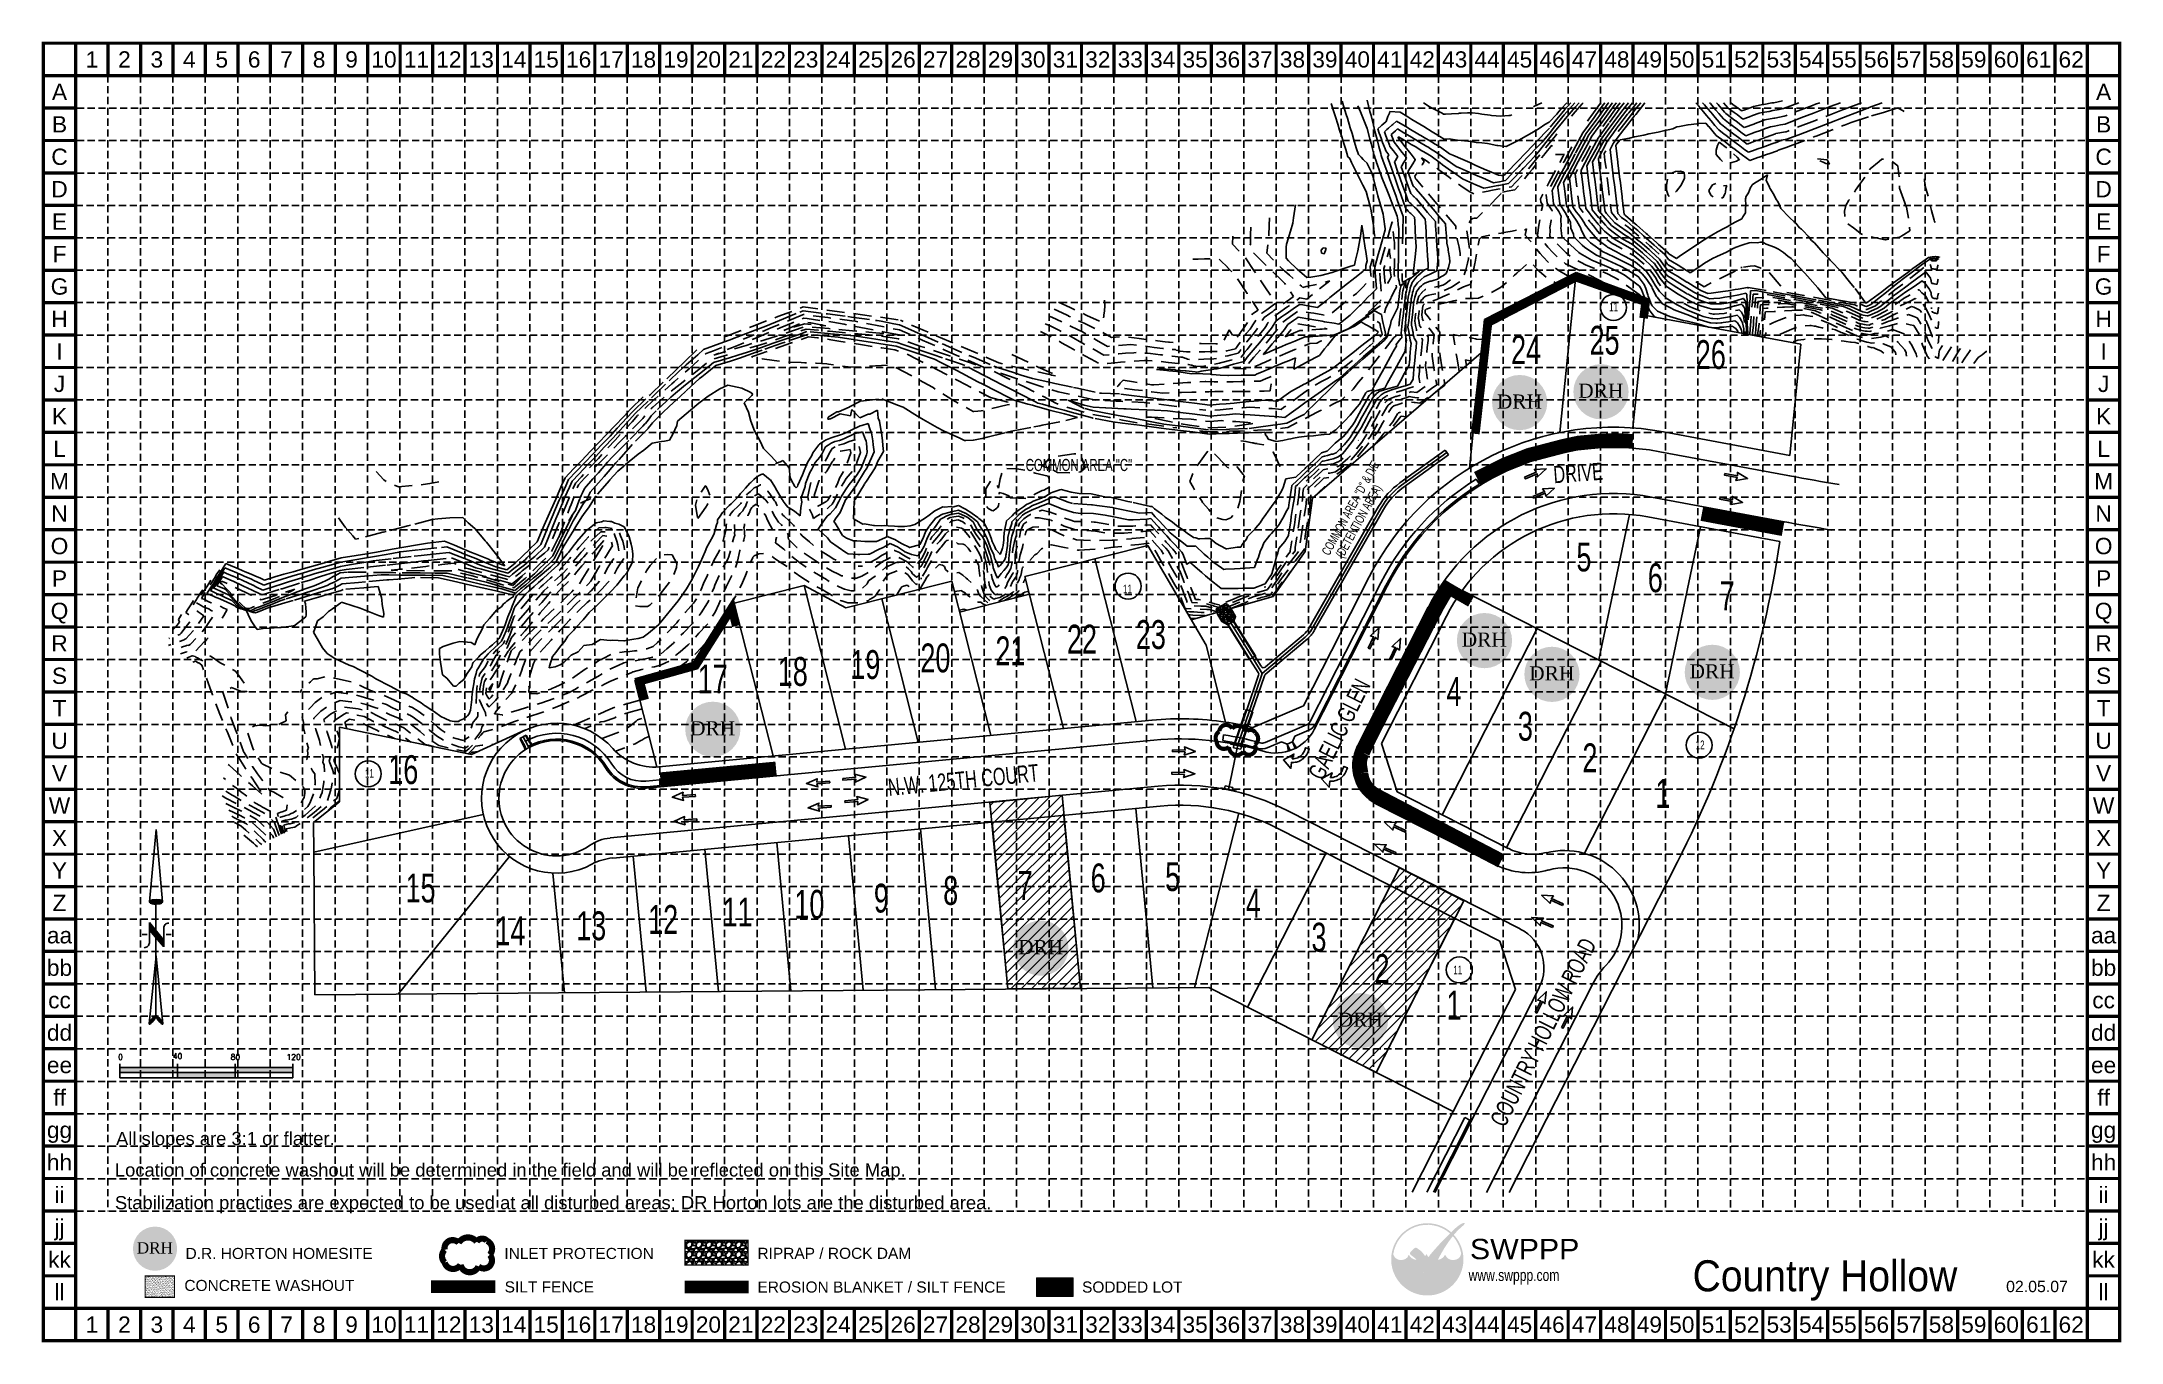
# Model space of a CAD drawing. Extents: x 5997 to 7440, y 5569 to 6471.
import ezdxf
from ezdxf.enums import TextEntityAlignment as Align

# ---------------------------------------------------------------- set-up
doc = ezdxf.new("R2010")
doc.units = 0
doc.header["$LTSCALE"] = 100
doc.header["$MEASUREMENT"] = 0
doc.header["$PDMODE"] = 3
doc.header["$PDSIZE"] = 0.005
for name, pattern in [('ACAD_ISO02W100', [15, 12, -3]), ('HIDDEN', [0.375, 0.25, -0.125]), ('HIDDEN2', [0.1875, 0.125, -0.0625])]:
    doc.linetypes.add(name, pattern=pattern)
doc.layers.get('0').update_dxf_attribs({"linetype": 'CONTINUOUS'})
for name, color, linetype in [('$-BNDY', 7, 'CONTINUOUS'), ('$-LOT', 7, 'CONTINUOUS'), ('1 EROSION BLANKET', 84, 'CONTINUOUS'), ('1 FLOW ARROWS', 7, 'CONTINUOUS'), ('BASE', 7, 'CONTINUOUS'), ('DEGLPSW-D', 5, 'CONTINUOUS'), ('FG-LOTNUM', 7, 'CONTINUOUS'), ('G-XCONTOURS', 5, 'HIDDEN2'), ('G-XIDX_CONTOURS', 5, 'HIDDEN2'), ('GRID', 254, 'HIDDEN'), ('K-STNAMES', 7, 'CONTINUOUS'), ('LEGEND', 7, 'CONTINUOUS'), ('LOGO', 7, 'CONTINUOUS'), ('NARROW', 7, 'CONTINUOUS'), ('PSWG-PAVING', 7, 'CONTINUOUS'), ('PSWG-SIDEWALK', 7, 'CONTINUOUS'), ('SILT FENCE', 200, 'CONTINUOUS'), ('SODDED LOT', 2, 'CONTINUOUS')]:
    doc.layers.add(name, color=color, linetype=linetype)
doc.styles.add('DRHorton', font='dutcheb.ttf')
doc.styles.add('L120', font='simplex', dxfattribs={"height": 0.12})
doc.styles.add("L200'", font='ARIAL.TTF', dxfattribs={"height": 0.001969})
doc.styles.add('LOGO1', font='Rockeb.TTF', dxfattribs={"height": 25})
doc.styles.get("Standard").update_dxf_attribs({"font": 'ARIAL.TTF', "width": 0.9})

msp = doc.modelspace()

# ---------------------------------------------------------------- texts
at = {"insert": (7142.3, 5625.7), "char_height": 0.72, "width": 463.47, "attachment_point": 1}
msp.add_mtext('{\\H29.9x;Country Hollow}', dxfattribs=at)
at = {"layer": 'BASE'}
for s, height, p in [('1', 11.3, (6032.3, 6458.6)), ('2', 11.3, (6054.8, 6458.6)), ('3', 11.3, (6077.3, 6458.6)), ('4', 11.3, (6099.8, 6458.6)), ('5', 11.3, (6122.3, 6458.6)), ('6', 11.3, (6144.8, 6458.6)), ('7', 11.3, (6167.3, 6458.6)), ('8', 11.3, (6189.8, 6458.6)), ('9', 11.3, (6212.3, 6458.6)), ('10', 11.25, (6234.8, 6458.6)), ('11', 11.25, (6257.3, 6458.6)), ('12', 11.25, (6279.8, 6458.6)), ('13', 11.25, (6302.3, 6458.6)), ('14', 11.25, (6324.8, 6458.6)), ('15', 11.25, (6347.3, 6458.6)), ('16', 11.25, (6369.8, 6458.6)), ('17', 11.25, (6392.3, 6458.6)), ('18', 11.25, (6414.8, 6458.6)), ('19', 11.25, (6437.3, 6458.6)), ('20', 11.25, (6459.8, 6458.6)), ('21', 11.25, (6482.3, 6458.6)), ('22', 11.25, (6504.8, 6458.6)), ('23', 11.25, (6527.3, 6458.6)), ('24', 11.25, (6549.8, 6458.6)), ('25', 11.25, (6572.3, 6458.6)), ('26', 11.25, (6594.8, 6458.6)), ('27', 11.25, (6617.3, 6458.6)), ('28', 11.25, (6639.8, 6458.6)), ('29', 11.25, (6662.3, 6458.6)), ('30', 11.25, (6684.8, 6458.6)), ('31', 11.25, (6707.3, 6458.6)), ('32', 11.25, (6729.8, 6458.6)), ('33', 11.25, (6752.3, 6458.6)), ('34', 11.25, (6774.8, 6458.6)), ('35', 11.25, (6797.3, 6458.6)), ('36', 11.25, (6819.8, 6458.6)), ('37', 11.25, (6842.3, 6458.6)), ('38', 11.25, (6864.8, 6458.6)), ('39', 11.25, (6887.3, 6458.6)), ('40', 11.25, (6909.8, 6458.6)), ('41', 11.25, (6932.3, 6458.6)), ('42', 11.25, (6954.8, 6458.6)), ('43', 11.25, (6977.3, 6458.6)), ('44', 11.25, (6999.8, 6458.6)), ('45', 11.25, (7022.3, 6458.6)), ('46', 11.25, (7044.8, 6458.6)), ('47', 11.25, (7067.3, 6458.6)), ('48', 11.25, (7089.8, 6458.6)), ('49', 11.25, (7112.3, 6458.6)), ('50', 11.25, (7134.8, 6458.6)), ('51', 11.25, (7157.3, 6458.6)), ('52', 11.25, (7179.8, 6458.6)), ('53', 11.25, (7202.3, 6458.6)), ('54', 11.25, (7224.8, 6458.6)), ('55', 11.25, (7247.3, 6458.6)), ('56', 11.25, (7269.8, 6458.6)), ('57', 11.25, (7292.3, 6458.6)), ('58', 11.25, (7314.8, 6458.6)), ('59', 11.25, (7337.3, 6458.6)), ('60', 11.25, (7359.8, 6458.6)), ('61', 11.25, (7382.3, 6458.6)), ('62', 11.25, (7404.8, 6458.6)), ('A', 11.3, (6009.8, 6436.1)), ('A', 11.3, (7427.3, 6436.1)), ('B', 11.3, (6009.8, 6413.6)), ('B', 11.3, (7427.3, 6413.6)), ('C', 11.3, (6009.8, 6391.1)), ('C', 11.3, (7427.3, 6391.1)), ('D', 11.3, (6009.8, 6368.6)), ('D', 11.3, (7427.3, 6368.6)), ('E', 11.3, (6009.8, 6346.1)), ('E', 11.3, (7427.3, 6346.1)), ('F', 11.3, (6009.8, 6323.6)), ('F', 11.3, (7427.3, 6323.6)), ('G', 11.3, (6009.8, 6301.1)), ('G', 11.3, (7427.3, 6301.1)), ('H', 11.3, (6009.8, 6278.6)), ('H', 11.3, (7427.3, 6278.6)), ('I', 11.3, (6009.8, 6256.1)), ('I', 11.3, (7427.3, 6256.1)), ('J', 11.3, (6009.8, 6233.6)), ('J', 11.3, (7427.3, 6233.6)), ('K', 11.3, (6009.8, 6211.1)), ('K', 11.3, (7427.3, 6211.1)), ('L', 11.3, (6009.8, 6188.6)), ('L', 11.3, (7427.3, 6188.6)), ('M', 11.3, (6009.8, 6166.1)), ('M', 11.3, (7427.3, 6166.1)), ('N', 11.3, (6009.8, 6143.6)), ('N', 11.3, (7427.3, 6143.6)), ('O', 11.3, (6009.8, 6121.1)), ('O', 11.3, (7427.3, 6121.1)), ('P', 11.3, (6009.8, 6098.6)), ('P', 11.3, (7427.3, 6098.6)), ('Q', 11.3, (6009.8, 6076.1)), ('Q', 11.3, (7427.3, 6076.1)), ('R', 11.3, (6009.8, 6053.6)), ('R', 11.3, (7427.3, 6053.6)), ('S', 11.3, (6009.8, 6031.1)), ('S', 11.3, (7427.3, 6031.1)), ('T', 11.3, (6009.8, 6008.6)), ('T', 11.3, (7427.3, 6008.6)), ('U', 11.3, (6009.8, 5986.1)), ('U', 11.3, (7427.3, 5986.1)), ('V', 11.3, (6009.8, 5963.6)), ('V', 11.3, (7427.3, 5963.6)), ('W', 11.3, (6009.8, 5941.1)), ('W', 11.3, (7427.3, 5941.1)), ('X', 11.3, (6009.8, 5918.6)), ('X', 11.3, (7427.3, 5918.6)), ('Y', 11.3, (6009.8, 5896.1)), ('Y', 11.3, (7427.3, 5896.1)), ('Z', 11.3, (6009.8, 5873.6)), ('Z', 11.3, (7427.3, 5873.6)), ('aa', 11.25, (6009.8, 5851.1)), ('aa', 11.25, (7427.3, 5851.1)), ('bb', 11.25, (6009.8, 5828.6)), ('bb', 11.25, (7427.3, 5828.6)), ('cc', 11.25, (6009.8, 5806.1)), ('cc', 11.25, (7427.3, 5806.1)), ('dd', 11.25, (6009.8, 5783.6)), ('dd', 11.25, (7427.3, 5783.6)), ('ee', 11.25, (6009.8, 5761.1)), ('ee', 11.25, (7427.3, 5761.1)), ('ff', 11.25, (6009.8, 5738.6)), ('ff', 11.25, (7427.3, 5738.6)), ('gg', 11.25, (6009.8, 5716.1)), ('gg', 11.25, (7427.3, 5716.1)), ('hh', 11.25, (6009.8, 5693.6)), ('hh', 11.25, (7427.3, 5693.6)), ('ii', 11.25, (6009.8, 5671.1)), ('ii', 11.25, (7427.3, 5671.1)), ('jj', 11.25, (6009.8, 5648.6)), ('jj', 11.25, (7427.3, 5648.6)), ('kk', 11.25, (6009.8, 5626.1)), ('kk', 11.25, (7427.3, 5626.1)), ('ll', 11.25, (6009.8, 5603.6)), ('ll', 11.25, (7427.3, 5603.6)), ('1', 11.3, (6032.3, 5581.1)), ('2', 11.3, (6054.8, 5581.1)), ('3', 11.3, (6077.3, 5581.1)), ('4', 11.3, (6099.8, 5581.1)), ('5', 11.3, (6122.3, 5581.1)), ('6', 11.3, (6144.8, 5581.1)), ('7', 11.3, (6167.3, 5581.1)), ('8', 11.3, (6189.8, 5581.1)), ('9', 11.3, (6212.3, 5581.1)), ('10', 11.25, (6234.8, 5581.1)), ('11', 11.25, (6257.3, 5581.1)), ('12', 11.25, (6279.8, 5581.1)), ('13', 11.25, (6302.3, 5581.1)), ('14', 11.25, (6324.8, 5581.1)), ('15', 11.25, (6347.3, 5581.1)), ('16', 11.25, (6369.8, 5581.1)), ('17', 11.25, (6392.3, 5581.1)), ('18', 11.25, (6414.8, 5581.1)), ('19', 11.25, (6437.3, 5581.1)), ('20', 11.25, (6459.8, 5581.1)), ('21', 11.25, (6482.3, 5581.1)), ('22', 11.25, (6504.8, 5581.1)), ('23', 11.25, (6527.3, 5581.1)), ('24', 11.25, (6549.8, 5581.1)), ('25', 11.25, (6572.3, 5581.1)), ('26', 11.25, (6594.8, 5581.1)), ('27', 11.25, (6617.3, 5581.1)), ('28', 11.25, (6639.8, 5581.1)), ('29', 11.25, (6662.3, 5581.1)), ('30', 11.25, (6684.8, 5581.1)), ('31', 11.25, (6707.3, 5581.1)), ('32', 11.25, (6729.8, 5581.1)), ('33', 11.25, (6752.3, 5581.1)), ('34', 11.25, (6774.8, 5581.1)), ('35', 11.25, (6797.3, 5581.1)), ('36', 11.25, (6819.8, 5581.1)), ('37', 11.25, (6842.3, 5581.1)), ('38', 11.25, (6864.8, 5581.1)), ('39', 11.25, (6887.3, 5581.1)), ('40', 11.25, (6909.8, 5581.1)), ('41', 11.25, (6932.3, 5581.1)), ('42', 11.25, (6954.8, 5581.1)), ('43', 11.25, (6977.3, 5581.1)), ('44', 11.25, (6999.8, 5581.1)), ('45', 11.25, (7022.3, 5581.1)), ('46', 11.25, (7044.8, 5581.1)), ('47', 11.25, (7067.3, 5581.1)), ('48', 11.25, (7089.8, 5581.1)), ('49', 11.25, (7112.3, 5581.1)), ('50', 11.25, (7134.8, 5581.1)), ('51', 11.25, (7157.3, 5581.1)), ('52', 11.25, (7179.8, 5581.1)), ('53', 11.25, (7202.3, 5581.1)), ('54', 11.25, (7224.8, 5581.1)), ('55', 11.25, (7247.3, 5581.1)), ('56', 11.25, (7269.8, 5581.1)), ('57', 11.25, (7292.3, 5581.1)), ('58', 11.25, (7314.8, 5581.1)), ('59', 11.25, (7337.3, 5581.1)), ('60', 11.25, (7359.8, 5581.1)), ('61', 11.25, (7382.3, 5581.1)), ('62', 11.25, (7404.8, 5581.1))]:
    msp.add_text(s, height=height, dxfattribs=at).set_placement(p, align=Align.MIDDLE_CENTER)
at = {"layer": 'BASE', "color": 7, "style": "L200'"}
for s, height, p in [('All slopes are 3:1 or flatter.', 9.125, (6049, 5705.6)), ('Location of concrete washout will be determined in the field and will be reflected on this Site Map.', 9.125, (6048.2, 5683.8)), ('Stabilization practices are expected to be used at all disturbed areas; DR Horton lots are the disturbed area.', 9.1247, (6048.2, 5661.1))]:
    msp.add_text(s, height=height, dxfattribs=at).set_placement(p)
at = {"layer": 'BASE'}
msp.add_text('02.05.07', height=7.88, dxfattribs=at).set_placement((7381.1, 5603.6), align=Align.CENTER)
at = {"layer": 'FG-LOTNUM', "width": 0.67}
for s, height, p in [('11', 6, (7087.5, 6284, -666.1)), ('25', 20, (7081.2, 6253.8)), ('24', 20, (7026.8, 6247.3)), ('26', 20, (7154.9, 6243.9)), ('COMMON AREA "C"', 8.406, (6716.7, 6173.1, -1166.6)), ('5', 20, (7066.9, 6103.5, -666.1)), ('6', 20, (7116.4, 6089.1, -666.1)), ('11', 6, (6750.4, 6088.3, -666.1)), ('7', 20, (7166.2, 6076.6, -666.1)), ('21', 20, (6669.2, 6038.4, -666.1)), ('22', 20, (6718.8, 6046.5, -666.1)), ('23', 20, (6766.6, 6049.7, -666.1)), ('18', 20, (6518.3, 6024.1, -666.1)), ('19', 20, (6568.6, 6028.9, -666.1)), ('20', 20, (6617.2, 6033.5, -666.1)), ('17', 20, (6462.8, 6018.9, -666.1)), ('4', 20, (6976.8, 6010.2, -666.1)), ('3', 20, (7026.3, 5986.1, -666.1)), ('12', 6, (7147.5, 5980.2, -666.1)), ('16', 20, (6248.2, 5956, -666.1)), ('2', 20, (7071.1, 5964.2, -666.1)), ('11', 6, (6224.7, 5960.4, -666.1)), ('1', 20, (7121.7, 5939.5, -666.1)), ('6', 20, (6730.1, 5880.9, -666.1)), ('5', 20, (6781.7, 5881.8, -666.1)), ('15', 20, (6260.2, 5873.9, -666.1)), ('9', 20, (6579.7, 5866.9, -666.1)), ('8', 20, (6627.8, 5872.2, -666.1)), ('7', 20, (6679.4, 5875.7, -666.1)), ('12', 20, (6428.4, 5852.1, -666.1)), ('11', 20, (6480, 5857.3, -666.1)), ('10', 20, (6529.8, 5862.6, -666.1)), ('4', 20, (6837.7, 5863.4, -666.1)), ('14', 20, (6322.5, 5844.2, -666.1)), ('13', 20, (6378.5, 5847.7, -666.1)), ('3', 20, (6883.2, 5839.8, -666.1)), ('2', 20, (6926.9, 5818, -666.1)), ('11', 6, (6979.4, 5824, -666.1)), ('1', 20, (6976.8, 5792.7, -666.1))]:
    msp.add_text(s, height=height, dxfattribs=at).set_placement(p, align=Align.CENTER)
for s, p in [('COMMON AREA "D" & D/E', (6907.8, 6145.9, -880.7)), ('(DETENTION AREA)', (6913.4, 6136.8, -880.7))]:
    msp.add_text(s, height=6.346, rotation=61.2013, dxfattribs=at).set_placement(p, align=Align.CENTER)
at = {"layer": 'K-STNAMES', "width": 0.67}
for s, rotation, p in [('DRIVE', 4.1669, (7046.2, 6164.6, -1774.2)), ('GAELIC GLEN', 63.4472, (6885.9, 5957.9, -1774.2)), ('N.W. 125TH COURT', 5.6633, (6585, 5947.7, -1774.2)), ('COUNTRY HOLLOW ROAD', 63.4472, (7012.1, 5717.3, -1774.2))]:
    msp.add_text(s, height=12, rotation=rotation, dxfattribs=at).set_placement(p)
at = {"layer": 'LEGEND', "style": "L200'"}
for s, height, p in [('D.R. HORTON HOMESITE', 7.672, (6097.2, 5626.6)), ('INLET PROTECTION', 7.672, (6318.3, 5626.6)), ('RIPRAP / ROCK DAM', 7.672, (6493.8, 5626.7)), ('CONCRETE WASHOUT', 7.672, (6096.4, 5604.4)), ('SILT FENCE', 7.67, (6318.5, 5603.4)), ('EROSION BLANKET / SILT FENCE', 7.672, (6493.8, 5603.3)), ('SODDED LOT', 7.67, (6718.9, 5603.3))]:
    msp.add_text(s, height=height, dxfattribs=at).set_placement(p)

# ---------------------------------------------------------------- blocks, each defined once
blk = doc.blocks.new('DRHorton')
h = blk.add_hatch(color=1)
h.paths.add_polyline_path([(78.7, 25.8, 1), (40.4, 25.8, 1)])
h.paths.add_polyline_path([(42.3, 17.9), (76.5, 17.9), (76.5, 34.9), (42.3, 34.9)], flags=24)
at = {"layer": 'BASE', "color": 176, "style": 'DRHorton'}
blk.add_text('DRH', height=9.81, dxfattribs=at).set_placement((59.4, 21.6), align=Align.CENTER)
blk = doc.blocks.new('IP')
at = {"color": 5, "const_width": 0.05}
blk.add_lwpolyline([(0.167, 0.134, 0.520567), (0.167, 0.134, 0.765195), (0.027, 0.063, 0.417879), (0.026, -0.064, 0.6649), (0.186, -0.088, 0.744833), (0.367, -0.103, 0.975642), (0.479, 0.013, 0.520567), (0.451, 0.153, 0.520567), (0.348, 0.144, 0.540264), (0.167, 0.134)], format="xyb", close=True, dxfattribs=at)
blk = doc.blocks.new('North Arrow')
at = {"layer": 'NARROW'}
for p, q in [((0, 0), (22.36, 2)), ((0, 0), (22.33, -2.02)), ((28.77, -2.09), (34.02, 2.32)), ((36.18, 2.33), (30.46, 2.33)), ((36.16, 2.32), (31.04, -2.09)), ((32.43, 3.06), (32.43, 4.63)), ((39.1, 0.01), (59.96, 2.11)), ((31.2, -0.05), (21.66, -0.05)), ((21.66, -0.05), (21.66, -0.05)), ((28.77, -2.09), (34.95, -2.09)), ((32.43, -4.26), (32.43, -2.8)), ((57.45, -0.05), (33.41, -0.05)), ((59.83, -2.14), (39.04, -0.01)), ((57.69, -0.03), (57.77, -0.01)), ((57.77, -0.05), (57.69, -0.03))]:
    blk.add_line(p, q, dxfattribs=at)
blk.add_lwpolyline([(22.36, -2.03), (22.59, -1.93, 0.091577), (22.87, -1.44, 0.048306), (23.03, -0.75), (23.07, -0.01), (23.01, 0.82, 0.048306), (22.87, 1.42, 0.091577), (22.59, 1.91), (22.36, 2.01), (22.14, 1.91, 0.091577), (21.86, 1.42, 0.048306), (21.72, 0.82), (21.66, -0.01), (21.72, -0.83, 0.048306), (21.86, -1.44, 0.091577), (22.14, -1.93)], format="xyb", close=True, dxfattribs=at)
for points in [[(57.46, -0.03), (57.44, 0.08, -0.066818), (57.67, 0.47, -0.03073), (58.01, 0.84), (58.52, 1.29), (59.07, 1.7, -0.03073), (59.5, 1.95, -0.066818), (59.93, 2.1), (60.04, 2.06)], [(60.04, 2.06), (60.05, 1.95, -0.066818), (59.82, 1.56, -0.03073), (59.43, 1.14), (58.97, 0.74), (58.42, 0.33, -0.03073), (57.99, 0.08, -0.036692), (57.76, -0.02)], [(57.46, -0.04), (57.44, -0.15, 0.066818), (57.67, -0.54, 0.03073), (58.01, -0.9), (58.52, -1.36), (59.07, -1.77, 0.03073), (59.5, -2.02, 0.066818), (59.93, -2.17), (60.04, -2.13)], [(60.04, -2.13), (60.05, -2.01, 0.066818), (59.82, -1.63, 0.03073), (59.43, -1.2), (58.97, -0.8), (58.42, -0.4, 0.03073), (57.99, -0.15, 0.036692), (57.76, -0.05)]]:
    blk.add_lwpolyline(points, format="xyb", dxfattribs=at)
for centre, start, end in [((30.46, 3.86), 178.8769, 270), ((34.95, -3.62), 358.8769, 90)]:
    blk.add_arc(centre, 1.53, start, end, dxfattribs=at)
for points in [[(23.03, -0.76), (21.67, -0.05), (23.07, -0.05), (21.72, 0.82)], [(23.07, -0.05), (21.72, 0.82), (23.02, 0.75), (21.85, 1.42)], [(23.02, 0.75), (21.85, 1.42), (22.87, 1.44), (22.14, 1.91)], [(22.87, 1.44), (22.14, 1.91), (22.59, 1.91), (22.36, 2)], [(31.05, -2.09), (36.15, 2.36), (28.75, -2.06), (34.01, 2.36)], [(57.44, 0.08), (57.7, -0.01), (57.5, 0.21), (57.77, -0.01)], [(57.45, -0.04), (57.69, -0.02), (57.44, 0.08), (57.7, -0.01)], [(57.5, 0.21), (57.77, -0.01), (57.6, 0.39), (57.94, 0.06)], [(57.6, 0.39), (57.94, 0.06), (57.68, 0.5), (58.07, 0.13)], [(57.68, 0.5), (58.07, 0.13), (57.84, 0.66), (58.29, 0.26)], [(57.84, 0.66), (58.29, 0.26), (58.03, 0.86), (58.52, 0.41)], [(58.03, 0.86), (58.52, 0.41), (58.26, 1.07), (58.73, 0.57)], [(58.26, 1.07), (58.73, 0.57), (58.52, 1.3), (59.05, 0.81)], [(58.52, 1.3), (59.05, 0.81), (58.7, 1.42), (59.26, 0.99)], [(59.26, 1), (58.69, 1.42), (59.45, 1.15), (59, 1.65)], [(59.45, 1.15), (59, 1.65), (59.62, 1.34), (59.28, 1.82)], [(59.62, 1.34), (59.28, 1.82), (59.81, 1.55), (59.49, 1.95)], [(59.81, 1.55), (59.49, 1.95), (59.93, 1.73), (59.69, 2.04)], [(59.93, 1.73), (59.69, 2.04), (60.05, 1.94), (59.93, 2.1)], [(60.05, 1.94), (59.93, 2.1), (60.04, 2.06)], [(22.87, -1.44), (21.72, -0.87), (23.03, -0.76), (21.67, -0.05)], [(22.58, -1.93), (21.86, -1.45), (22.87, -1.44), (21.72, -0.87)], [(22.36, -2.01), (22.14, -1.93), (22.58, -1.93), (21.86, -1.45)], [(57.44, -0.14), (57.69, -0.02), (57.45, -0.04), (57.69, -0.02)], [(57.46, -0.19), (57.7, -0.03), (57.44, -0.14), (57.69, -0.02)], [(57.53, -0.33), (57.76, -0.05), (57.46, -0.19), (57.7, -0.03)], [(57.63, -0.48), (57.9, -0.1), (57.53, -0.33), (57.76, -0.05)], [(57.78, -0.66), (58.09, -0.2), (57.63, -0.48), (57.9, -0.1)], [(57.97, -0.87), (58.34, -0.35), (57.78, -0.66), (58.09, -0.2)], [(58.24, -1.11), (58.61, -0.54), (57.97, -0.87), (58.34, -0.35)], [(58.61, -1.43), (58.93, -0.77), (58.24, -1.11), (58.61, -0.54)], [(58.91, -1.64), (59.2, -1), (58.61, -1.43), (58.93, -0.77)], [(59.12, -1.79), (59.57, -1.36), (58.92, -1.65), (59.2, -1.01)], [(59.35, -1.93), (59.81, -1.62), (59.12, -1.79), (59.57, -1.36)], [(59.54, -1.32), (59.41, -1.18), (59.21, -1.01)], [(59.58, -2.05), (59.93, -1.79), (59.35, -1.93), (59.81, -1.62)], [(59.78, -2.13), (60.05, -2.01), (59.58, -2.05), (59.93, -1.79)], [(59.92, -2.17), (60.04, -2.13), (59.78, -2.13), (60.05, -2.01)]]:
    blk.add_solid(points, dxfattribs=at)
blk = doc.blocks.new('new logo')
at = {"layer": 'LOGO'}
h = blk.add_hatch(color=170, dxfattribs=at)
h.paths.add_polyline_path([(67.4, 44.1), (66.8, 44.7), (66.3, 45.2), (66, 45.8), (65.5, 46.4), (65.1, 47.2), (64.7, 47.9), (64.4, 48.5), (64.2, 49), (63.9, 49.6), (63.7, 50.1), (63.3, 51), (62.9, 52), (62.6, 52.8), (62.4, 53.3), (62.2, 53.7), (62.1, 54.2), (61.9, 54.7), (61.7, 55.2), (61.5, 55.7), (61.3, 56.3), (61, 56.8), (60.8, 57.4), (60.5, 57.9), (60.2, 58.5), (60, 59.1), (59.7, 59.6), (59.3, 60.2), (59, 60.8), (58.7, 61.3), (58.3, 61.9), (58, 62.4), (57.6, 62.9), (57.3, 63.4), (56.9, 63.9), (56.6, 64.3), (56.3, 64.7), (55.9, 65.1), (55.6, 65.5), (55.2, 65.9), (54.9, 66.2), (54, 66.2), (52.9, 66.3), (52, 66.5), (51.5, 66.6), (50.9, 66.8), (50.3, 67), (49.4, 67.4), (48.3, 67.9), (47.3, 68.6), (46.5, 69.3), (45.7, 70), (45, 70.8), (44.4, 71.5), (44, 72.2), (43.6, 72.7), (43.4, 72.9), (43.2, 73.2), (43.1, 73.4), (43, 73.5), (42.8, 73.7), (42.7, 73.7), (42.7, 73.8), (42.6, 73.8), (42.5, 73.7), (42.5, 73.6), (42.4, 73.5), (42.4, 73.4), (42.3, 73.2), (42.2, 72.8), (42, 72.1), (41.7, 71.5), (41.4, 70.9), (41, 70.3), (40.5, 69.8), (40, 69.2), (39.4, 68.7), (38.8, 68.2), (38.1, 67.7), (37.3, 67.3), (36.5, 66.9), (35.7, 66.6), (34.9, 66.3), (34, 66.1), (33, 66), (31.9, 65.9), (30.8, 65.9), (29.6, 65.9), (28.6, 66), (27.6, 66.1), (26.7, 66.4), (25.8, 66.7), (25, 67.1), (24.1, 67.6), (23.2, 68.2), (22.4, 68.9), (21.8, 69.5), (21.4, 69.9), (21, 70.4), (20.6, 70.9), (20.2, 71.5), (19.9, 72.1), (19.5, 72.9), (19.2, 73.8), (18.9, 74.8, -0.595729), (106.3, 106.8), (107, 107.5), (107.5, 108), (108.1, 108.6, 37.93689), (112.3, 104.5), (112.1, 104.2), (111.6, 103.7), (111.1, 103.1), (110.6, 102.5, -0.146449), (123.6, 75), (123.3, 74.5), (123.1, 74), (122.9, 73.5), (122.8, 73.1), (122.5, 72.4), (122.2, 71.7), (121.9, 71.1), (121.5, 70.5), (121.1, 70), (120.7, 69.5), (120.2, 69), (119.6, 68.6), (119, 68.1), (118.4, 67.7), (117.8, 67.4), (117.1, 67), (116.5, 66.7), (115.8, 66.5), (115, 66.3), (114.3, 66.1), (113.5, 66), (112.7, 65.9), (111.9, 65.8), (111.1, 65.8), (110.3, 65.8), (109.4, 65.9), (108.6, 66), (107.7, 66.2), (106.8, 66.4), (105.9, 66.7), (105.1, 67.1), (104.3, 67.5), (103.5, 68), (102.8, 68.6), (102.1, 69.3), (101.4, 70), (100.8, 70.7), (100.2, 71.4), (99.8, 72), (99.5, 72.5), (99.4, 72.8), (99.3, 73), (99.1, 73.2), (99, 73.4), (98.9, 73.5), (98.8, 73.6), (98.7, 73.6), (98.6, 73.6), (98.5, 73.5), (98.4, 73.4), (98.4, 73.3), (98.3, 73.2), (98.2, 73), (98.1, 72.8), (97.8, 72.4), (97.4, 71.8), (96.9, 71.1), (96.4, 70.5), (95.9, 70.1), (95.4, 69.6), (94.8, 69.1), (94.2, 68.6), (93.5, 68.2), (92.8, 67.7), (91.9, 67.3), (91, 66.9), (90.1, 66.6), (89.4, 66.4), (88.6, 66.2), (87.8, 66.1), (87.6, 65.6), (87.4, 65.1), (87.1, 64.4), (86.9, 63.8), (86.6, 63), (86.3, 62.2), (85.9, 61.3), (85.6, 60.4), (85.3, 59.5), (84.9, 58.6), (84.6, 57.7), (84.2, 56.7), (83.9, 55.8), (83.5, 54.9), (83.2, 54), (82.9, 53.2), (82.6, 52.4), (82.3, 51.6), (82.1, 51), (81.9, 50.3), (81.6, 49.8), (81.3, 48.9), (80.9, 48.1), (80.5, 47.3), (80.1, 46.6), (79.6, 45.9), (79.1, 45.4), (78.6, 44.8), (78.1, 44.3), (77.6, 43.9), (77, 43.5), (76.5, 43.1), (75.9, 42.8), (75.3, 42.6), (74.6, 42.3), (73.7, 42.1), (73, 41.9), (72.2, 41.9), (71.6, 42), (70.9, 42.2), (70.1, 42.5), (69.4, 42.8), (68.7, 43.1), (68, 43.5)])
h.paths.add_polyline_path([(71.8, 72), (70.7, 73.9), (70.1, 75.2), (69.7, 74.3), (68.7, 72.6), (67.9, 71.7), (67.9, 71.5), (68.1, 71.2), (68.3, 71), (68.4, 70.8), (68.5, 70.6), (68.7, 70.4), (68.8, 70.2), (68.9, 70.1), (69, 70), (69.1, 69.8), (69.3, 69.7), (69.4, 69.7), (69.5, 69.6), (69.6, 69.5), (69.7, 69.5), (69.8, 69.4), (69.9, 69.4), (70.1, 69.3), (70.2, 69.3), (70.3, 69.2), (70.4, 69.2), (70.5, 69.2), (70.6, 69.2), (70.8, 69.2), (70.9, 69.2), (71, 69.2), (71.1, 69.2), (71.2, 69.2), (71.3, 69.2), (71.4, 69.2), (71.5, 69.2), (71.6, 69.2), (71.7, 69.3), (71.8, 69.3), (71.9, 69.3), (72, 69.4), (72.1, 69.5), (72.2, 69.5), (72.3, 69.6), (72.5, 69.6), (72.6, 69.7), (72.7, 69.8), (72.8, 69.9), (72.9, 70), (73, 70.1), (73.1, 70.2), (73.2, 70.3), (73.3, 70.4), (72.5, 71.1)], flags=17)
blk.add_hatch(color=240, dxfattribs=at).paths.add_polyline_path([(117.7, 117.3), (118.9, 118.2), (119.8, 118.9), (120.6, 119.5), (121.3, 119.9), (121.9, 120.3), (122.4, 120.6), (122.8, 120.9), (123.1, 121.1), (123.4, 121.3), (123.7, 121.4), (124, 121.6), (124.2, 121.7), (124.4, 121.8), (124.6, 121.9), (124.8, 121.9), (125, 122), (125.2, 122.1), (125.4, 122.2), (125.6, 122.2), (125.8, 122.3), (125.9, 122.4), (126.1, 122.4), (126.3, 122.5), (126.4, 122.5), (126.6, 122.6), (126.7, 122.6), (126.8, 122.7), (126.9, 122.7), (127.1, 122.7), (127.2, 122.8), (127.3, 122.8), (127.4, 122.8), (127.5, 122.8), (127.6, 122.8), (127.7, 122.8), (127.8, 122.8), (127.9, 122.8), (128, 122.8), (128.1, 122.8), (128.1, 122.8), (128.2, 122.8), (128.3, 122.8), (128.4, 122.8), (128.4, 122.7), (128.5, 122.7), (128.5, 122.7), (128.6, 122.7), (128.6, 122.6), (128.7, 122.6), (128.7, 122.6), (128.7, 122.5), (128.7, 122.5), (128.8, 122.4), (128.8, 122.4), (128.8, 122.3), (128.8, 122.3), (128.8, 122.2), (128.8, 122.1), (128.8, 122.1), (128.8, 122), (128.8, 121.9), (128.8, 121.8), (128.8, 121.8), (128.8, 121.7), (128.8, 121.6), (128.7, 121.5), (128.7, 121.4), (128.7, 121.3), (128.6, 121.3), (128.6, 121.2), (128.5, 121.1), (128.4, 121), (128.4, 120.8), (128.3, 120.7), (128.2, 120.6), (128.1, 120.4), (128, 120.3), (127.8, 120.1), (127.7, 120), (127.6, 119.8), (127.4, 119.6), (127.3, 119.4), (127.1, 119.2), (126.8, 119), (126.6, 118.8), (126.3, 118.5), (125.9, 118.2), (125.5, 117.9), (125.1, 117.5), (124.6, 117), (124, 116.6), (123.5, 116.1), (122.9, 115.6), (122.3, 115.1), (121.7, 114.5), (121.1, 114), (120.6, 113.5), (120, 113), (119.5, 112.5), (119, 112), (118.5, 111.5), (118, 111), (117.5, 110.5), (117, 109.9), (116.5, 109.4), (116, 108.8), (115.5, 108.3), (115, 107.7), (114.5, 107.1), (114, 106.6), (113.5, 106), (113, 105.4), (112.5, 104.8), (112.1, 104.2), (111.6, 103.7), (111.1, 103.1), (110.6, 102.4), (110.1, 101.8), (109.6, 101.1), (109, 100.4), (108.5, 99.7), (107.9, 98.9), (107.3, 98.1), (106.7, 97.3), (106, 96.4), (105.4, 95.6), (104.8, 94.7), (104.2, 93.9), (103.6, 93.1), (103.1, 92.3), (102.5, 91.5), (102, 90.6), (101.4, 89.8), (100.9, 89), (100.3, 88.2), (99.8, 87.3), (99.2, 86.5), (98.6, 85.6), (98.1, 84.7), (97.5, 83.8), (96.9, 82.9), (96.4, 82), (95.9, 81.1), (95.4, 80.3), (94.9, 79.5), (94.5, 78.7), (94, 78), (93.6, 77.2), (93.2, 76.5), (92.8, 75.8), (92.4, 75), (92, 74.3), (91.6, 73.5), (91.2, 72.8), (90.8, 72), (90.4, 71.3), (90, 70.6), (89.6, 69.9), (89.3, 69.3), (89, 68.7), (88.8, 68.2), (88.5, 67.7), (88.3, 67.3), (88.1, 66.9), (88, 66.5), (87.8, 66.1), (87.6, 65.6), (87.4, 65.1), (87.1, 64.4), (86.9, 63.8), (86.6, 63), (86.3, 62.2), (85.9, 61.3), (85.6, 60.4), (85.3, 59.5), (84.9, 58.6), (84.6, 57.7), (84.2, 56.7), (83.9, 55.8), (83.5, 54.9), (83.2, 54), (82.9, 53.2), (82.6, 52.4), (82.3, 51.6), (82.1, 51), (81.9, 50.3), (81.6, 49.8), (81.4, 49.2), (81.2, 48.7), (81, 48.3), (80.8, 47.9), (80.6, 47.5), (80.4, 47.1), (80.2, 46.7), (80, 46.4), (79.7, 46.1), (79.5, 45.8), (79.2, 45.5), (79, 45.2), (78.7, 44.9), (78.5, 44.7), (78.2, 44.4), (78, 44.2), (77.7, 44), (77.4, 43.8), (77.2, 43.6), (76.9, 43.4), (76.6, 43.2), (76.3, 43), (76, 42.9), (75.7, 42.7), (75.5, 42.6), (75.2, 42.5), (74.9, 42.4), (74.6, 42.3), (74.3, 42.2), (74, 42.1), (73.8, 42.1), (73.5, 42), (73.2, 42), (73, 41.9), (72.7, 41.9), (72.5, 41.9), (72.2, 41.9), (72, 42), (71.8, 42), (71.5, 42.1), (71.3, 42.1), (71.1, 42.2), (70.8, 42.2), (70.6, 42.3), (70.4, 42.4), (70.1, 42.5), (69.9, 42.6), (69.6, 42.7), (69.4, 42.8), (69.2, 42.9), (68.9, 43), (68.7, 43.1), (68.5, 43.2), (68.2, 43.4), (68, 43.6), (67.8, 43.7), (67.6, 43.9), (67.4, 44.1), (67.2, 44.3), (67, 44.5), (66.8, 44.7), (66.6, 44.9), (66.5, 45.1), (66.3, 45.4), (66.1, 45.6), (65.9, 45.9), (65.7, 46.2), (65.4, 46.6), (65.2, 47), (65, 47.4), (64.7, 47.9), (64.4, 48.5), (64.2, 49), (63.9, 49.6), (63.7, 50.1), (63.4, 50.7), (63.2, 51.3), (63, 51.8), (62.8, 52.3), (62.6, 52.8), (62.4, 53.3), (62.2, 53.7), (62.1, 54.2), (61.9, 54.7), (61.7, 55.2), (61.5, 55.7), (61.3, 56.3), (61, 56.8), (60.8, 57.4), (60.5, 57.9), (60.2, 58.5), (60, 59.1), (59.7, 59.6), (59.3, 60.2), (59, 60.8), (58.7, 61.3), (58.3, 61.9), (58, 62.4), (57.6, 62.9), (57.3, 63.4), (56.9, 63.9), (56.6, 64.3), (56.3, 64.7), (55.9, 65.1), (55.6, 65.5), (55.2, 65.9), (54.9, 66.3), (54.5, 66.6), (54.1, 67), (53.7, 67.4), (53.3, 67.8), (52.8, 68.1), (52.4, 68.5), (51.9, 68.9), (51.4, 69.3), (50.9, 69.7), (50.5, 70), (50, 70.4), (49.5, 70.8), (49.1, 71.1), (48.7, 71.5), (48.2, 71.8), (47.8, 72.1), (47.5, 72.4), (47.1, 72.7), (46.8, 72.9), (46.6, 73.1), (46.3, 73.3), (46.1, 73.5), (45.9, 73.6), (45.7, 73.8), (45.6, 73.9), (45.5, 74), (45.3, 74.2), (45.2, 74.3), (45.1, 74.4), (45, 74.6), (45, 74.7), (44.9, 74.8), (44.8, 75), (44.8, 75.1), (44.8, 75.2), (44.7, 75.4), (44.7, 75.5), (44.7, 75.7), (44.7, 75.8), (44.7, 76), (44.7, 76.1), (44.7, 76.3), (44.8, 76.4), (44.8, 76.6), (44.9, 76.7), (44.9, 76.9), (45, 77.1), (45.1, 77.2), (45.2, 77.4), (45.3, 77.6), (45.4, 77.8), (45.6, 78), (45.7, 78.2), (45.9, 78.5), (46.1, 78.7), (46.3, 79), (46.6, 79.3), (46.8, 79.5), (47.1, 79.8), (47.3, 80.1), (47.6, 80.4), (47.9, 80.7), (48.2, 81), (48.5, 81.3), (48.8, 81.6), (49.2, 81.9), (49.5, 82.2), (49.8, 82.5), (50.1, 82.7), (50.4, 83), (50.7, 83.2), (51, 83.4), (51.2, 83.6), (51.5, 83.8), (51.7, 83.9), (51.9, 84.1), (52.1, 84.2), (52.2, 84.3), (52.4, 84.4), (52.5, 84.5), (52.7, 84.5), (52.8, 84.6), (53, 84.6), (53.1, 84.6), (53.2, 84.7), (53.3, 84.7), (53.5, 84.7), (53.6, 84.7), (53.7, 84.7), (53.8, 84.7), (54, 84.7), (54.1, 84.6), (54.2, 84.6), (54.3, 84.5), (54.5, 84.5), (54.6, 84.4), (54.7, 84.4), (54.9, 84.3), (55, 84.2), (55.2, 84.1), (55.3, 84.1), (55.5, 84), (55.7, 83.9), (55.9, 83.7), (56.1, 83.6), (56.4, 83.4), (56.7, 83.2), (57, 83), (57.3, 82.8), (57.7, 82.5), (58, 82.3), (58.4, 82), (58.8, 81.7), (59.2, 81.4), (59.6, 81.1), (60, 80.8), (60.4, 80.5), (60.8, 80.2), (61.2, 79.9), (61.5, 79.6), (61.9, 79.3), (62.3, 78.9), (62.6, 78.6), (63, 78.3), (63.3, 77.9), (63.7, 77.5), (64, 77.2), (64.3, 76.8), (64.6, 76.4), (64.9, 76), (65.2, 75.6), (65.5, 75.2), (65.8, 74.8), (66.1, 74.4), (66.4, 74), (66.7, 73.6), (66.9, 73.2), (67.2, 72.8), (67.4, 72.5), (67.6, 72.1), (67.8, 71.8), (67.9, 71.5), (68.1, 71.2), (68.3, 71), (68.4, 70.8), (68.5, 70.6), (68.7, 70.4), (68.8, 70.2), (68.9, 70.1), (69, 70), (69.1, 69.8), (69.3, 69.7), (69.4, 69.7), (69.5, 69.6), (69.6, 69.5), (69.7, 69.5), (69.8, 69.4), (69.9, 69.4), (70.1, 69.3), (70.2, 69.3), (70.3, 69.2), (70.4, 69.2), (70.5, 69.2), (70.6, 69.2), (70.8, 69.2), (70.9, 69.2), (71, 69.2), (71.1, 69.2), (71.2, 69.2), (71.3, 69.2), (71.4, 69.2), (71.5, 69.2), (71.6, 69.2), (71.7, 69.3), (71.8, 69.3), (71.9, 69.3), (72, 69.4), (72.1, 69.5), (72.2, 69.5), (72.3, 69.6), (72.5, 69.6), (72.6, 69.7), (72.7, 69.8), (72.8, 69.9), (72.9, 70), (73, 70.1), (73.1, 70.2), (73.2, 70.3), (73.3, 70.5), (73.5, 70.6), (73.6, 70.8), (73.7, 70.9), (73.9, 71.1), (74, 71.3), (74.2, 71.5), (74.3, 71.8), (74.5, 72), (74.7, 72.3), (74.9, 72.6), (75.1, 72.8), (75.3, 73.1), (75.6, 73.5), (75.8, 73.8), (76.1, 74.1), (76.4, 74.5), (76.7, 74.9), (77, 75.3), (77.3, 75.7), (77.7, 76.1), (78, 76.5), (78.4, 77), (78.8, 77.4), (79.2, 77.9), (79.6, 78.4), (80, 78.9), (80.5, 79.5), (81, 80), (81.5, 80.6), (82, 81.1), (82.5, 81.7), (83, 82.3), (83.6, 82.9), (84.1, 83.5), (84.7, 84.1), (85.2, 84.7), (85.7, 85.3), (86.2, 85.8), (86.7, 86.4), (87.2, 86.9), (87.7, 87.4), (88.1, 87.9), (88.6, 88.5), (89.1, 89), (89.5, 89.5), (90, 90.1), (90.5, 90.6), (91, 91.2), (91.5, 91.7), (92.1, 92.3), (92.6, 92.9), (93.2, 93.5), (93.8, 94.1), (94.4, 94.8), (95, 95.4), (95.6, 96), (96.3, 96.7), (96.9, 97.3), (97.6, 98), (98.2, 98.6), (98.8, 99.2), (99.4, 99.8), (100, 100.3), (100.5, 100.9), (101.1, 101.4), (101.6, 102), (102.1, 102.5), (102.7, 103.1), (103.2, 103.6), (103.7, 104.1), (104.2, 104.7), (104.8, 105.2), (105.3, 105.8), (105.9, 106.3), (106.4, 106.9), (107, 107.5), (107.5, 108), (108.1, 108.6), (108.7, 109.2), (109.3, 109.8), (109.9, 110.3), (110.4, 110.9), (111, 111.5), (111.6, 112), (112.2, 112.6), (112.8, 113.1), (113.4, 113.6), (114, 114.2), (114.6, 114.7), (115.3, 115.3), (116, 115.9), (116.8, 116.6)])
at = {"layer": 'LOGO', "style": 'LOGO1'}
for s, height, width, p in [('SWPPP', 31.32, 1.115, (137, 67)), ('www.swppp.com', 18.112, 0.77, (135, 33.4))]:
    blk.add_text(s, height=height, dxfattribs=dict(at, width=width)).set_placement(p)
blk = doc.blocks.new('scale')
h = blk.add_hatch(color=7)
h.paths.add_polyline_path([(1.6, -6.7), (1.6, -3.1), (-38.4, -3.1), (-38.4, -6.7)])
h.paths.add_polyline_path([(1.6, -6.7), (1.6, -10.3), (41.6, -10.3), (41.6, -6.7)])
h.paths.add_polyline_path([(41.6, -3.1), (41.6, -6.7), (81.6, -6.7), (81.6, -3.1)])
at = {"color": 7}
for p, q in [((-38.4, -3.1), (-38.4, -0.7)), ((-38.4, -3.1), (1.6, -3.1)), ((-38.4, -3.1), (-38.4, -10.3)), ((-38.4, -6.7), (81.6, -6.7)), ((-38.4, -10.3), (1.6, -10.3)), ((1.6, -3.1), (1.6, -0.7)), ((1.6, -3.1), (81.6, -3.1)), ((1.6, -3.1), (1.6, -10.3)), ((1.6, -10.3), (81.6, -10.3)), ((41.6, -3.1), (41.6, -0.7)), ((41.6, -3.1), (41.6, -10.3)), ((81.6, -3.1), (81.6, -0.7)), ((81.6, -3.1), (81.6, -10.3))]:
    blk.add_line(p, q, dxfattribs=at)
at = {"color": 7, "style": 'L120'}
for s, p in [('0', (-39.5, 2.2)), ('40', (-1.6, 2.8)), ('80', (38.5, 2.2)), ('120', (77.2, 2.2))]:
    blk.add_text(s, height=3.84, dxfattribs=at).set_placement(p)

# ---------------------------------------------------------------- hatches: boundary and pattern name
at = {"layer": 'BASE'}
h = msp.add_hatch(dxfattribs=at)
h.set_pattern_fill('AR-SAND', color=30, scale=0.593424, style=0)
h.set_pattern_definition([(37.5, (6571.4026, 5555.4887), (-0.0373818, 1.1434233), [0, -0.9020044, 0, -1.0088207, 0, -0.9643139]), (7.5, (6571.4026, 5555.4887), (1.050228, 1.674729), [0, -0.4866076, 0, -0.8129908, 0, -0.3115476]), (327.5, (6570.6727, 5555.4887), (1.8480063, 0.0033582), [0, -0.296712, 0, -1.068163, 0, -1.3945462]), (317.5, (6570.6727, 5555.4887), (1.7839075, 0.5208337), [0, -0.148356, 0, -0.7002402, 0, -0.8011223])])
h.paths.add_polyline_path([(6089.6, 5600), (6089.6, 5614.8), (6069.2, 5614.8), (6069.2, 5600)])
at = {"layer": 'DEGLPSW-D'}
h = msp.add_hatch(dxfattribs=at)
h.set_pattern_fill('RIPRAP', color=1, scale=5, style=0, pattern_type=2)
h.set_pattern_definition([(0, (6809.995, -4287.615), (5, 5), [1.5, -1.75, 0.25, -1.5]), (0, (6811.995, -4286.615), (5, 5), [0.25, -1.25, 1, -2.5]), (0, (6812.745, -4286.365), (5, 5), [0.25, -4.75]), (0, (6810.495, -4286.115), (5, 5), [1, -4]), (0, (6809.995, -4285.615), (5, 5), [0.5, -4.5]), (0, (6813.495, -4285.115), (5, 5), [0.5, -0.25, 0.25, -4]), (0, (6811.495, -4284.865), (5, 5), [0.75, -4.25]), (0, (6810.245, -4284.365), (5, 5), [0.5, -4.5]), (0, (6812.245, -4283.865), (5, 5), [0.25, -1.5, 0.75, -2.5]), (0, (6811.245, -4283.615), (5, 5), [0.5, -4.5]), (0, (6812.995, -4283.365), (5, 5), [0.5, -4.5]), (0, (6811.995, -4283.115), (5, 5), [0.5, -4.5]), (0, (6813.995, -4282.865), (5, 5), [0.5, -4.5]), (90, (6809.745, -4287.615), (-5, 5), [1, -0.25, 0.5, -2, 1, -0.25]), (90, (6809.995, -4284.365), (-5, 5), [0.25, -4.75]), (90, (6810.745, -4285.865), (-5, 5), [0.5, -1, 0.25, -3.25]), (90, (6810.995, -4285.115), (-5, 5), [0.5, -1, 0.75, -2.75]), (90, (6811.745, -4286.365), (-5, 5), [0.25, -2.5, 0.5, -0.25, 0.5, -1]), (90, (6811.995, -4286.865), (-5, 5), [0.25, -4.75]), (90, (6812.495, -4285.365), (-5, 5), [0.25, -0.25, 0.75, -3.75]), (90, (6812.745, -4286.115), (-5, 5), [0.5, -2, 0.25, -0.25, 0.25, -1.75]), (90, (6813.245, -4287.365), (-5, 5), [0.75, -4.25]), (90, (6813.745, -4283.615), (-5, 5), [0.25, -0.25, 0.25, -4.25]), (90, (6813.995, -4284.865), (-5, 5), [0.75, -4.25]), (90, (6814.62, -4285.24), (-5, 5), [0.25, -4.75]), (45, (6811.495, -4287.615), (6e-16, 5), [0.35355, -6.7175178]), (45, (6810.995, -4282.865), (6e-16, 5), [0.35355, -1.06065, 1.06065, -4.5962178]), (45, (6811.495, -4283.615), (6e-16, 5), [0.7071, -1.767767, 0.35355, -4.2426508]), (45, (6812.495, -4283.865), (6e-16, 5), [0.7071, -2.474875, 0.35355, -3.5355428]), (45, (6810.495, -4286.115), (6e-16, 5), [0.35355, -6.7175178]), (45, (6811.745, -4286.115), (6e-16, 5), [1.06066, -6.0104078]), (45, (6812.745, -4285.615), (6e-16, 5), [0.35355, -2.12132, 0.35355, -4.2426478]), (45, (6813.495, -4285.115), (6e-16, 5), [0.7071, -6.3639678]), (45, (6814.495, -4285.115), (6e-16, 5), [0.7071, -6.3639678]), (45, (6814.495, -4286.615), (6e-16, 5), [0.35355, -6.7175178]), (45, (6813.995, -4284.115), (6e-16, 5), [0.35355, -6.7175178]), (45, (6813.495, -4283.365), (6e-16, 5), [0.35355, -6.7175178]), (45, (6814.495, -4282.865), (6e-16, 5), [0.35355, -6.7175178]), (45, (6809.745, -4282.865), (6e-16, 5), [0.35355, -6.7175178]), (45, (6812.245, -4284.865), (6e-16, 5), [0.35355, -6.7175178]), (45, (6812.745, -4282.865), (6e-16, 5), [0.35355, -2.474875, 0.35355, -3.8890928]), (45, (6810.495, -4285.615), (6e-16, 5), [0.7071, -6.3639678]), (45, (6810.495, -4284.365), (6e-16, 5), [1.06065, -6.0104178]), (135, (6809.995, -4285.615), (-5, 6e-16), [0.53035, -6.5407178]), (135, (6812.745, -4285.865), (-5, 6e-16), [0.35355, -6.7175178]), (135, (6814.245, -4285.115), (-5, 6e-16), [0.35355, -6.7175178]), (135, (6812.495, -4284.115), (-5, 6e-16), [0.35355, -6.7175178]), (135, (6812.745, -4283.365), (-5, 6e-16), [0.35355, -6.7175178]), (135, (6811.995, -4283.115), (-5, 6e-16), [0.35355, -6.7175178]), (135, (6812.995, -4283.365), (-5, 6e-16), [0.35355, -6.7175178]), (135, (6809.995, -4286.365), (-5, 6e-16), [0.35355, -6.7175178]), (135, (6810.995, -4284.615), (-5, 6e-16), [0.35355, -6.7175178]), (135, (6810.995, -4286.115), (-5, 6e-16), [0.7071, -6.3639678]), (135, (6811.995, -4286.615), (-5, 6e-16), [0.7071, -6.3639678]), (135, (6813.995, -4283.865), (-5, 6e-16), [0.7071, -6.3639678]), (135, (6812.495, -4285.115), (-5, 6e-16), [0.35355, -6.7175178]), (135, (6813.245, -4286.615), (-5, 6e-16), [0.7071, -4.24264, 0.35355, -1.7677778]), (135, (6810.245, -4284.365), (-5, 6e-16), [0.7071, -1.4142135, 0.7071, -4.2426543]), (135, (6809.745, -4287.115), (-5, 6e-16), [0.707, -1.768, 0.707, -1.768, 0.3535, -1.7675678]), (26.56505, (6811.495, -4286.1151), (5, 3e-10), [1.118, -0.559, 0.559, -8.9443399]), (26.56505, (6812.245, -4283.1151), (5, 3e-10), [1.118, -10.06234]), (26.56505, (6812.245, -4286.6151), (5, 3e-10), [0.559, -10.62134]), (26.56505, (6809.995, -4286.3651), (5, 3e-10), [0.559, -10.62134]), (26.56505, (6810.995, -4285.1151), (5, 3e-10), [0.559, -10.62134]), (26.56505, (6809.995, -4284.6151), (5, 3e-10), [0.559, -10.62134]), (63.43495, (6810.745, -4284.1151), (3e-10, 5), [0.559, -10.62134]), (63.43495, (6812.495, -4284.1151), (3e-10, 5), [0.559, -10.62134]), (63.43495, (6812.995, -4287.6151), (3e-10, 5), [0.559, -10.62134]), (63.43495, (6809.745, -4284.8651), (3e-10, 5), [0.559, -10.62134]), (63.43495, (6811.745, -4287.3651), (3e-10, 5), [0.559, -3.913, 0.559, -6.1493399]), (116.56505, (6810.995, -4283.1151), (-3e-10, 5), [0.559, -10.62134]), (116.56505, (6813.995, -4284.1151), (-3e-10, 5), [0.559, -10.62134]), (116.56505, (6811.745, -4283.1151), (-3e-10, 5), [0.559, -10.62134]), (116.56505, (6809.745, -4285.8651), (-3e-10, 5), [0.559, -10.62134]), (153.43495, (6813.495, -4286.6151), (-5, 3e-10), [0.559, -10.62134]), (153.43495, (6814.495, -4285.3651), (-5, 3e-10), [0.559, -10.62134]), (153.43495, (6811.495, -4284.8651), (-5, 3e-10), [0.559, -10.62134]), (153.43495, (6812.245, -4283.8651), (-5, 3e-10), [0.559, -10.62134]), (153.43495, (6813.995, -4282.8651), (-5, 3e-10), [0.559, -10.62134]), (153.43495, (6810.495, -4287.6151), (-5, 3e-10), [0.8385, -10.34184])])
h.paths.add_polyline_path([(6815.9, 6068.7), (6819.9, 6066.5), (6824.2, 6069.1), (6825.3, 6072.2), (6822.4, 6077.5), (6819.7, 6080.5), (6818.3, 6081.3), (6815.3, 6079.4), (6812, 6077.5), (6813.1, 6073.4)])
at = {"layer": 'LEGEND', "linetype": 'ACAD_ISO02W100'}
h = msp.add_hatch(dxfattribs=at)
h.set_pattern_fill('GRAVEL', color=240, scale=6.856245, style=0)
h.set_pattern_definition([(228.0128, (5955.728, 5276.21866), (-54.84994788, -61.7062142), [0.92241, -91.31893]), (184.9697, (5955.11095, 5275.53303), (82.27494721, 6.8561854), [1.58289, -156.70582]), (132.5104, (5953.534, 5275.3959), (68.56238636, -75.41875447), [1.116114, -110.495464]), (267.2737, (5950.86008, 5273.68185), (6.8562177, 137.12490202), [1.441443, -142.702853]), (292.8337, (5950.79152, 5272.24204), (-34.28129291, 82.2749154), [1.41345, -139.93166]), (357.2737, (5951.34002, 5270.93935), (-137.12490202, 6.8562177), [1.441443, -142.702853]), (37.6942, (5952.77983, 5270.87079), (-89.13123536, -68.56238422), [1.906235, -188.71711]), (72.2553, (5954.2882, 5272.03635), (47.99378879, 150.83736416), [1.79968, -178.168583]), (121.4296, (5954.8367, 5273.7504), (-54.85001646, 89.13115097), [1.446325, -143.18632]), (175.2364, (5954.0825, 5274.98453), (75.4187015, -6.85618695), [1.6512, -80.90892]), (222.3974, (5952.43702, 5275.12166), (-82.2749904, -75.41864071), [2.135364, -211.401173]), (138.8141, (5957.64777, 5273.6133), (-47.9937352, 41.1374516), [0.728826, -72.15405]), (171.4692, (5957.09927, 5274.09322), (89.13117324, -13.71254423), [1.386586, -137.272385]), (225, (5955.728, 5274.299), (-8e-16, -6.856247), [0.96962, -8.726574]), (203.1986, (5955.2481, 5275.1217), (34.2812232, 13.7124991), [0.52216, -51.69345]), (291.8014, (5954.7681, 5274.916), (-6.8562444, 20.5687369), [0.73844, -36.18357]), (30.9638, (5955.0424, 5274.2303), (20.5687214, 13.712507), [1.199356, -38.77908]), (161.5651, (5956.0708, 5274.8474), (13.712493, -6.856234), [0.86725, -20.8141]), (16.3895, (5950.79152, 5274.91597), (68.56246507, 20.56868502), [1.214927, -120.278043]), (70.3462, (5951.9571, 5275.2588), (-27.4249474, -75.41870964), [1.019256, -100.906155]), (293.1986, (5956.0708, 5276.2187), (-13.7124991, 34.2812232), [1.04431, -51.171297]), (343.6105, (5956.4822, 5275.2588), (-68.56246507, 20.56868502), [1.214927, -120.278043]), (339.444, (5950.7915, 5270.6651), (-34.2812376, 13.71246255), [1.171595, -57.40819]), (294.7751, (5951.8885, 5270.25372), (-34.28117145, 75.41871846), [0.981663, -97.184825]), (66.8014, (5956.1394, 5269.3624), (13.7124991, 34.2812232), [1.04431, -51.171297]), (17.354, (5956.55077, 5270.3223), (-89.13119884, -27.4249423), [1.14932, -113.78229]), (69.444, (5952.7798, 5269.3624), (-13.7124626, -34.2812376), [0.5858, -57.99399]), (101.3099, (5955.728, 5269.3624), (-6.8562288, 27.4249852), [0.3496, -34.610524]), (165.9638, (5955.6595, 5269.7052), (20.5687387, -6.8562317), [1.41345, -26.85557]), (186.009, (5954.2882, 5270.04804), (68.5624483, 6.85624032), [1.309886, -129.67849]), (303.6901, (5955.0424, 5273.6133), (-6.856254, 13.712487), [0.98882, -23.73172]), (353.1572, (5955.5909, 5272.79054), (116.55616065, -13.71254484), [1.72636, -170.90948]), (60.9454, (5957.30495, 5272.58485), (-27.4249802, -47.99371764), [0.70589, -69.88347]), (90, (5957.648, 5273.202), (-6.856245, 6.856245), [0.411375, -6.44487]), (120.2564, (5954.1511, 5270.25372), (27.42494494, -47.99373184), [0.9525, -94.2975]), (48.0128, (5953.67114, 5271.07647), (54.84994788, 61.7062142), [1.844824, -90.39652]), (0, (5954.905, 5272.448), (6.856245, 6.856245), [1.782624, -5.07362]), (325.3048, (5956.6879, 5272.44772), (-68.56241064, 47.99377403), [1.08407, -107.32268]), (254.0546, (5957.5792, 5271.8307), (-6.8562442, -27.4249809), [0.99828, -48.915935]), (207.646, (5957.30495, 5270.8708), (-130.26862625, -68.56250288), [1.625376, -160.912464]), (175.4261, (5955.86514, 5270.1166), (-89.13118883, 6.85620936), [1.71954, -170.234214])])
h.paths.add_polyline_path([(6443.6, 5622.5), (6487.2, 5622.4), (6487.2, 5639.5), (6443.6, 5639.5)])
at = {"layer": 'LEGEND'}
h = msp.add_hatch(dxfattribs=at)
h.set_pattern_fill('ANSI31', color=2, scale=59.273679, style=0)
h.set_pattern_definition([(45, (6657.473, 5569.476), (-5.2391, 5.2391), [])])
h.paths.add_polyline_path([(6687.5, 5613.4), (6687.5, 5612.7), (6687.5, 5600.8), (6712.6, 5600.8), (6712.6, 5613.4)])
h = msp.add_hatch(dxfattribs=at)
h.set_pattern_fill('ANSI31', color=2, scale=2.963684, style=0)
h.set_pattern_definition([(45, (6657.47265, 5569.47596), (-0.2619551, 0.2619551), [])])
h.paths.add_polyline_path([(6687.5, 5613.4), (6687.5, 5612.7), (6687.5, 5600.8), (6712.6, 5600.8), (6712.6, 5613.4)])
at = {"layer": 'SODDED LOT'}
h = msp.add_hatch(dxfattribs=at)
h.set_pattern_fill('ANSI31', color=256, scale=40, style=0)
h.paths.add_polyline_path([(6705.1, 5948.3), (6717.8, 5814.4), (6667.5, 5813.9), (6655, 5943.3)])
h = msp.add_hatch(dxfattribs=at)
h.set_pattern_fill('ANSI31', color=256, scale=40, style=0)
h.paths.add_polyline_path([(6983.7, 5874.9), (6922.9, 5756), (6878.3, 5778.7), (6939, 5897.9)])

# ---------------------------------------------------------------- linework, layer by layer
at = {"layer": '$-BNDY'}
for p, q in [((7217.3, 6261.2), (7209.6, 6184)), ((6186.1, 5908.8), (6185.9, 5929.4)), ((6186.9, 5809.9), (6186.1, 5908.8)), ((7015.1, 5672.7), (7131.8, 5902)), ((6186.9, 5809.9), (6806.9, 5815)), ((6806.9, 5815), (6976.3, 5728.8)), ((6976.3, 5728.8), (6947.9, 5672.9))]:
    msp.add_line(p, q, dxfattribs=at)
msp.add_arc((6486.1, 6230.6), 724.5, 333.0317, 351.5596, dxfattribs=at)
at = {"layer": '$-LOT', "linetype": 'ByBlock'}
for p, q in [((6998, 6278.3), (7061.5, 6310.9)), ((7061.5, 6310.9), (7110, 6293)), ((6878.6, 6154.3), (6995.6, 6255)), ((6873.5, 6117.3), (6878.6, 6154.3)), ((6764.5, 6121.5), (6679.3, 6099.9)), ((6764.5, 6121.5), (6804.9, 6052.3)), ((6851.5, 6086.2), (6873.5, 6117.3)), ((6477.7, 6081.4), (6526.2, 6093.7)), ((6526.2, 6093.7), (6555.1, 6078.2)), ((6628.6, 6096.8), (6555.1, 6078.2)), ((6682.5, 6087.6), (6634, 6075.3)), ((6477.7, 6081.4), (6451, 6038.6)), ((6794.6, 6070), (6851.5, 6086.2)), ((6451, 6038.6), (6408.8, 6027.9)), ((6333, 5993.6), (6295.4, 5976.5)), ((6185.9, 5929.4), (6203.9, 5943.6))]:
    msp.add_line(p, q, dxfattribs=at)
at = {"layer": '$-LOT'}
for p, q in [((7061.5, 6310.9), (7050.3, 6199.8)), ((7110, 6293), (7100.9, 6203)), ((6998, 6278.3), (6987.6, 6175.2)), ((7217.3, 6261.1), (7108.8, 6281.3)), ((7209.6, 6184), (7122.1, 6200.3)), ((7098.5, 6143), (7077.2, 6042.1)), ((7202.8, 6124.3), (7111.2, 6141.3)), ((7147.8, 6134.5), (7123.4, 6018.6)), ((6727.8, 6112.2), (6756.4, 5999.4)), ((6526.2, 6093.7), (6554.9, 5980.3)), ((6628.6, 6096.8), (6655.7, 5989.8)), ((6679.3, 6099.9), (6706, 5994.6)), ((6872.5, 6010.2), (6918, 6099.7)), ((6982.5, 6090.3), (7171, 5994.4)), ((6477.7, 6081.4), (6504.6, 5975.5)), ((6580.1, 6084.5), (6605.3, 5985)), ((6926.6, 5984.1), (6971.5, 6072.4)), ((6968.7, 5934.6), (7034.5, 6063.8)), ((6804.9, 6052.3), (6818.4, 5999)), ((7013.3, 5911.9), (7079, 6041.2)), ((6408.8, 6027.9), (6424, 5967.9)), ((7067.4, 5908), (7123.6, 6018.5)), ((6767.4, 6000.4), (6425.5, 5968)), ((6872.5, 6010.2), (6837.3, 5995.3)), ((6937.5, 5950.5), (6926.6, 5984.1)), ((6937.5, 5950.5), (7014.3, 5911.4)), ((6186.1, 5908.7), (6303.7, 5934.9)), ((6773.1, 5940.7), (6393.4, 5904.7)), ((6667.5, 5813.8), (6656.5, 5929.6)), ((6717.7, 5814.3), (6706.3, 5934.3)), ((6767.9, 5814.7), (6756.1, 5939.1)), ((6796.9, 5814.9), (6827.5, 5935.8)), ((6517, 5812.6), (6507.2, 5915.5)), ((6567.1, 5813), (6557, 5920.2)), ((6617.3, 5813.4), (6606.8, 5924.9)), ((6855.2, 5925), (7008.5, 5847.1)), ((6244.7, 5810.3), (6321.8, 5905.8)), ((6416.6, 5811.8), (6407.7, 5906)), ((6466.8, 5812.2), (6457.4, 5910.8)), ((6833.7, 5801.3), (6888.1, 5908.3)), ((6359.9, 5811.3), (6352, 5894.3)), ((6878.3, 5778.7), (6932.7, 5885.6)), ((6922.9, 5756), (6977.3, 5862.9)), ((7019.4, 5813.4), (7008.5, 5847.1)), ((6976.3, 5728.8), (7019.4, 5813.4))]:
    msp.add_line(p, q, dxfattribs=at)
msp.add_lwpolyline([(6203.9, 5995.4), (6295.4, 5976.5)], dxfattribs=at)
at = {"layer": '$-LOT', "linetype": 'ByBlock'}
msp.add_lwpolyline([(6203.9, 5943.6), (6203.9, 5995.4)], dxfattribs=at)
at = {"layer": '$-LOT'}
for centre, radius, start, end in [((7087.4, 6013.5), 190, 79.4617, 153.0317), ((7087.4, 6013.5), 130, 79.4617, 153.0317), ((6787.2, 5791.3), 210, 81.4628, 95.4139), ((6354.5, 5946.2), 52, 41.4921, 298.1608), ((6787.2, 5791.3), 210, 76.2036, 81.4628), ((6421.9, 6005.8), 38, 221.4921, 275.4139), ((6787.2, 5791.3), 150, 63.0317, 95.4139), ((6396.9, 5866.9), 38, 95.4139, 118.1608), ((7031.6, 5945.3), 38, 243.0317, 283.9577), ((7053.3, 5857.9), 52, 348.974, 103.9577)]:
    msp.add_arc(centre, radius, start, end, dxfattribs=at)
for p in [(6284.2, 5930.5), (6309.2, 5890.2)]:
    msp.add_point(p, dxfattribs=at)
at = {"layer": '1 EROSION BLANKET'}
for points, const_width in [([(6992.9, 6168), (7012, 6177.5), (7028.7, 6184.1), (7052, 6190.2), (7063, 6192.6), (7078.9, 6194.1), (7091.9, 6194.3), (7100.8, 6193.7)], 10), ([(7148.7, 6143.5), (7205, 6133)], 10), ([(6968.6, 6094.1), (6988.6, 6082.6)], 8), ([(6426.5, 5959.1), (6506.7, 5966.6)], 10)]:
    msp.add_lwpolyline(points, dxfattribs=dict(at, const_width=const_width))
at = {"layer": '1 EROSION BLANKET', "const_width": 10}
msp.add_lwpolyline([(7009.6, 5902.7), (6922.6, 5948.2, -0.255322), (6912.4, 5963.5), (6911.7, 5967.7, -0.171851), (6913.5, 5977.9), (6918.5, 5988.5), (6964.9, 6078.9), (6969.8, 6087.4), (6974.8, 6095.1)], format="xyb", dxfattribs=at)
at = {"layer": '1 FLOW ARROWS', "color": 7, "linetype": 'ByBlock'}
for points in [[(7025.8, 6168.9), (7026.3, 6167.7), (7034.4, 6171.2), (7034.8, 6169), (7040.8, 6174.6), (7032.6, 6174.2), (7033.9, 6172.4)], [(7031.5, 6155.4), (7032, 6154.3), (7040.1, 6157.8), (7040.5, 6155.6), (7046.5, 6161.2), (7038.3, 6160.7), (7039.6, 6158.9)], [(7164.7, 6171.4), (7164.5, 6170.2), (7173.2, 6168.6), (7172.3, 6166.5), (7180.4, 6167.9), (7173.3, 6172.1), (7173.4, 6169.8)], [(7161.3, 6154.8), (7161, 6153.6), (7169.7, 6152), (7168.8, 6149.9), (7176.9, 6151.3), (7169.9, 6155.5), (7170, 6153.2)], [(6917.3, 6050.2), (6918.5, 6049.7), (6922.3, 6057.7), (6924, 6056.3), (6924.8, 6064.4), (6918.9, 6058.7), (6921.1, 6058.2)], [(6932.3, 6042.8), (6933.4, 6042.3), (6937.2, 6050.3), (6939, 6048.9), (6939.8, 6057), (6933.9, 6051.3), (6936.1, 6050.8)], [(6781.5, 5979.8), (6781.5, 5978.5), (6790.3, 5978.3), (6789.8, 5976.1), (6797.5, 5978.7), (6789.9, 5981.8), (6790.4, 5979.6)], [(6543.9, 5956.8), (6543.8, 5958), (6535, 5957.4), (6535.3, 5959.7), (6527.8, 5956.3), (6535.7, 5954), (6535, 5956.2)], [(6553, 5959.9), (6553.1, 5958.6), (6561.9, 5959.5), (6561.6, 5957.2), (6569, 5960.8), (6561.1, 5962.9), (6561.8, 5960.7)], [(6781.1, 5964.2), (6781.1, 5962.9), (6789.9, 5962.7), (6789.3, 5960.5), (6797.1, 5963.1), (6789.5, 5966.1), (6789.9, 5964)], [(6450.8, 5947.4), (6450.7, 5948.7), (6441.8, 5948.1), (6442.2, 5950.3), (6434.7, 5946.9), (6442.6, 5944.6), (6441.9, 5946.8)], [(6544.9, 5939.9), (6544.8, 5941.2), (6536, 5940.6), (6536.4, 5942.8), (6528.9, 5939.5), (6536.8, 5937.2), (6536.1, 5939.3)], [(6554.5, 5944.3), (6554.6, 5943.1), (6563.4, 5943.9), (6563.1, 5941.7), (6570.5, 5945.2), (6562.6, 5947.3), (6563.3, 5945.2)], [(6451.8, 5930.6), (6451.7, 5931.8), (6442.9, 5931.2), (6443.3, 5933.4), (6435.8, 5930.1), (6443.6, 5927.8), (6443, 5930)], [(6942.9, 5922.7), (6943.4, 5923.9), (6935.3, 5927.5), (6936.7, 5929.3), (6928.5, 5929.8), (6934.4, 5924.1), (6934.8, 5926.3)], [(6936, 5907.3), (6936.5, 5908.5), (6928.4, 5912.1), (6929.8, 5913.9), (6921.6, 5914.4), (6927.5, 5908.7), (6927.9, 5910.9)], [(7052, 5871.8), (7052.5, 5873), (7044.4, 5876.6), (7045.7, 5878.4), (7037.6, 5878.9), (7043.5, 5873.2), (7043.9, 5875.4)], [(7045.1, 5856.5), (7045.6, 5857.6), (7037.5, 5861.2), (7038.8, 5863), (7030.7, 5863.5), (7036.6, 5857.8), (7037, 5860)], [(7033.1, 5797.8), (7034.2, 5797.2), (7038.2, 5805.1), (7039.9, 5803.7), (7040.8, 5811.9), (7034.8, 5806.2), (7037, 5805.7)], [(7051.4, 5787.2), (7052.5, 5786.6), (7056.4, 5794.5), (7058.2, 5793.1), (7059, 5801.3), (7053.1, 5795.6), (7055.3, 5795.1)]]:
    msp.add_lwpolyline(points, close=True, dxfattribs=at)
at = {"layer": '1 FLOW ARROWS', "color": 7}
for points in [[(6874.3, 5975.8), (6874.7, 5976.5), (6875.2, 5977.4), (6875.6, 5978.3), (6875.9, 5979), (6876.4, 5980.4), (6873.9, 5981.2), (6873.3, 5979.5), (6873.1, 5979), (6872.5, 5977.8), (6871.8, 5976.8), (6871.1, 5976), (6870.3, 5975.4), (6869.4, 5974.8), (6868.5, 5974.3), (6867.5, 5973.9), (6866.6, 5973.7), (6865.7, 5973.5), (6864.6, 5973.5), (6865.8, 5976.8), (6858.5, 5972.7), (6863.7, 5966.8), (6864.1, 5971), (6864.7, 5970.9), (6865.8, 5971), (6866.7, 5971.1), (6867.5, 5971.2), (6868.2, 5971.4), (6869.1, 5971.7), (6869.9, 5972.1), (6870.8, 5972.6), (6871.4, 5973), (6872, 5973.4), (6872.5, 5973.8), (6873.1, 5974.4), (6873.6, 5975)], [(6900.8, 5962.8), (6901.3, 5963.5), (6901.8, 5964.4), (6902.1, 5965.2), (6902.4, 5966), (6902.9, 5967.3), (6900.5, 5968.2), (6899.8, 5966.5), (6899.6, 5966), (6899, 5964.7), (6898.4, 5963.8), (6897.6, 5963), (6896.8, 5962.3), (6896, 5961.7), (6895, 5961.2), (6894, 5960.9), (6893.1, 5960.6), (6892.2, 5960.5), (6891.1, 5960.5), (6892.3, 5963.8), (6885, 5959.7), (6890.2, 5953.8), (6890.6, 5957.9), (6891.3, 5957.9), (6892.3, 5957.9), (6893.2, 5958), (6894, 5958.2), (6894.8, 5958.4), (6895.6, 5958.7), (6896.4, 5959.1), (6897.3, 5959.5), (6897.9, 5959.9), (6898.6, 5960.4), (6899, 5960.8), (6899.6, 5961.3), (6900.2, 5961.9)]]:
    msp.add_lwpolyline(points, close=True, dxfattribs=at)
at = {"layer": 'BASE', "color": 9}
msp.add_line((7416, 6447.4), (7416, 5592.4), dxfattribs=at)
at = {"layer": 'BASE', "const_width": 2.25}
for points in [[(5998.5, 5569.9), (7438.5, 5569.9), (7438.5, 6469.9), (5998.5, 6469.9)], [(6021, 5592.4), (7416, 5592.4), (7416, 6447.4), (6021, 6447.4)]]:
    msp.add_lwpolyline(points, close=True, dxfattribs=at)
for points in [[(6021, 6447.4), (6021, 6469.9)], [(6043.5, 6447.4), (6043.5, 6469.9)], [(6066, 6447.4), (6066, 6469.9)], [(6088.5, 6447.4), (6088.5, 6469.9)], [(6111, 6447.4), (6111, 6469.9)], [(6133.5, 6447.4), (6133.5, 6469.9)], [(6156, 6447.4), (6156, 6469.9)], [(6178.5, 6447.4), (6178.5, 6469.9)], [(6201, 6447.4), (6201, 6469.9)], [(6223.5, 6447.4), (6223.5, 6469.9)], [(6246, 6447.4), (6246, 6469.9)], [(6268.5, 6447.4), (6268.5, 6469.9)], [(6291, 6447.4), (6291, 6469.9)], [(6313.5, 6447.4), (6313.5, 6469.9)], [(6336, 6447.4), (6336, 6469.9)], [(6358.5, 6447.4), (6358.5, 6469.9)], [(6381, 6447.4), (6381, 6469.9)], [(6403.5, 6447.4), (6403.5, 6469.9)], [(6426, 6447.4), (6426, 6469.9)], [(6448.5, 6447.4), (6448.5, 6469.9)], [(6471, 6447.4), (6471, 6469.9)], [(6493.5, 6447.4), (6493.5, 6469.9)], [(6516, 6447.4), (6516, 6469.9)], [(6538.5, 6447.4), (6538.5, 6469.9)], [(6561, 6447.4), (6561, 6469.9)], [(6583.5, 6447.4), (6583.5, 6469.9)], [(6606, 6447.4), (6606, 6469.9)], [(6628.5, 6447.4), (6628.5, 6469.9)], [(6651, 6447.4), (6651, 6469.9)], [(6673.5, 6447.4), (6673.5, 6469.9)], [(6696, 6447.4), (6696, 6469.9)], [(6718.5, 6447.4), (6718.5, 6469.9)], [(6741, 6447.4), (6741, 6469.9)], [(6763.5, 6447.4), (6763.5, 6469.9)], [(6786, 6447.4), (6786, 6469.9)], [(6808.5, 6447.4), (6808.5, 6469.9)], [(6831, 6447.4), (6831, 6469.9)], [(6853.5, 6447.4), (6853.5, 6469.9)], [(6876, 6447.4), (6876, 6469.9)], [(6898.5, 6447.4), (6898.5, 6469.9)], [(6921, 6447.4), (6921, 6469.9)], [(6943.5, 6447.4), (6943.5, 6469.9)], [(6966, 6447.4), (6966, 6469.9)], [(6988.5, 6447.4), (6988.5, 6469.9)], [(7011, 6447.4), (7011, 6469.9)], [(7033.5, 6447.4), (7033.5, 6469.9)], [(7056, 6447.4), (7056, 6469.9)], [(7078.5, 6447.4), (7078.5, 6469.9)], [(7101, 6447.4), (7101, 6469.9)], [(7123.5, 6447.4), (7123.5, 6469.9)], [(7146, 6447.4), (7146, 6469.9)], [(7168.5, 6447.4), (7168.5, 6469.9)], [(7191, 6447.4), (7191, 6469.9)], [(7213.5, 6447.4), (7213.5, 6469.9)], [(7236, 6447.4), (7236, 6469.9)], [(7258.5, 6447.4), (7258.5, 6469.9)], [(7281, 6447.4), (7281, 6469.9)], [(7303.5, 6447.4), (7303.5, 6469.9)], [(7326, 6447.4), (7326, 6469.9)], [(7348.5, 6447.4), (7348.5, 6469.9)], [(7371, 6447.4), (7371, 6469.9)], [(7393.5, 6447.4), (7393.5, 6469.9)], [(7416, 6447.4), (7416, 6469.9)], [(7438.5, 6447.4), (7438.5, 6469.9)], [(6021, 6447.4), (5998.5, 6447.4)], [(7438.5, 6447.4), (7416, 6447.4)], [(6021, 6424.9), (5998.5, 6424.9)], [(7438.5, 6424.9), (7416, 6424.9)], [(6021, 6402.4), (5998.5, 6402.4)], [(7438.5, 6402.4), (7416, 6402.4)], [(6021, 6379.9), (5998.5, 6379.9)], [(7438.5, 6379.9), (7416, 6379.9)], [(6021, 6357.4), (5998.5, 6357.4)], [(7438.5, 6357.4), (7416, 6357.4)], [(6021, 6334.9), (5998.5, 6334.9)], [(7438.5, 6334.9), (7416, 6334.9)], [(6021, 6312.4), (5998.5, 6312.4)], [(7438.5, 6312.4), (7416, 6312.4)], [(6021, 6289.9), (5998.5, 6289.9)], [(7438.5, 6289.9), (7416, 6289.9)], [(6021, 6267.4), (5998.5, 6267.4)], [(7438.5, 6267.4), (7416, 6267.4)], [(6021, 6244.9), (5998.5, 6244.9)], [(6021, 6222.4), (6021, 6244.9)], [(7438.5, 6244.9), (7416, 6244.9)], [(6021, 6222.4), (5998.5, 6222.4)], [(7438.5, 6222.4), (7416, 6222.4)], [(6021, 6199.9), (5998.5, 6199.9)], [(7438.5, 6199.9), (7416, 6199.9)], [(6021, 6177.4), (5998.5, 6177.4)], [(7438.5, 6177.4), (7416, 6177.4)], [(6021, 6154.9), (5998.5, 6154.9)], [(7438.5, 6154.9), (7416, 6154.9)], [(6021, 6132.4), (5998.5, 6132.4)], [(7438.5, 6132.4), (7416, 6132.4)], [(6021, 6109.9), (5998.5, 6109.9)], [(7438.5, 6109.9), (7416, 6109.9)], [(6021, 6087.4), (5998.5, 6087.4)], [(7438.5, 6087.4), (7416, 6087.4)], [(6021, 6064.9), (5998.5, 6064.9)], [(7438.5, 6064.9), (7416, 6064.9)], [(6021, 6042.4), (5998.5, 6042.4)], [(7438.5, 6042.4), (7416, 6042.4)], [(6021, 6019.9), (5998.5, 6019.9)], [(7438.5, 6019.9), (7416, 6019.9)], [(6021, 5997.4), (5998.5, 5997.4)], [(7438.5, 5997.4), (7416, 5997.4)], [(6021, 5974.9), (5998.5, 5974.9)], [(7438.5, 5974.9), (7416, 5974.9)], [(6021, 5952.4), (5998.5, 5952.4)], [(7438.5, 5952.4), (7416, 5952.4)], [(6021, 5929.9), (5998.5, 5929.9)], [(7438.5, 5929.9), (7416, 5929.9)], [(6021, 5907.4), (5998.5, 5907.4)], [(7438.5, 5907.4), (7416, 5907.4)], [(6021, 5884.9), (5998.5, 5884.9)], [(7438.5, 5884.9), (7416, 5884.9)], [(6021, 5862.4), (5998.5, 5862.4)], [(7438.5, 5862.4), (7416, 5862.4)], [(6021, 5839.9), (5998.5, 5839.9)], [(7438.5, 5839.9), (7416, 5839.9)], [(6021, 5817.4), (5998.5, 5817.4)], [(7438.5, 5817.4), (7416, 5817.4)], [(6021, 5794.9), (5998.5, 5794.9)], [(7438.5, 5794.9), (7416, 5794.9)], [(6021, 5772.4), (5998.5, 5772.4)], [(7438.5, 5772.4), (7416, 5772.4)], [(6021, 5749.9), (5998.5, 5749.9)], [(7438.5, 5749.9), (7416, 5749.9)], [(6021, 5727.4), (5998.5, 5727.4)], [(7438.5, 5727.4), (7416, 5727.4)], [(6021, 5704.9), (5998.5, 5704.9)], [(7438.5, 5704.9), (7416, 5704.9)], [(6021, 5682.4), (5998.5, 5682.4)], [(7438.5, 5682.4), (7416, 5682.4)], [(6021, 5659.9), (5998.5, 5659.9)], [(7438.5, 5659.9), (7416, 5659.9)], [(6021, 5637.4), (5998.5, 5637.4)], [(7438.5, 5637.4), (7416, 5637.4)], [(6021, 5614.9), (5998.5, 5614.9)], [(7438.5, 5614.9), (7416, 5614.9)], [(6021, 5592.4), (5998.5, 5592.4)], [(6021, 5569.9), (6021, 5592.4)], [(6043.5, 5569.9), (6043.5, 5592.4)], [(6066, 5569.9), (6066, 5592.4)], [(6088.5, 5569.9), (6088.5, 5592.4)], [(6111, 5569.9), (6111, 5592.4)], [(6133.5, 5569.9), (6133.5, 5592.4)], [(6156, 5569.9), (6156, 5592.4)], [(6178.5, 5569.9), (6178.5, 5592.4)], [(6201, 5569.9), (6201, 5592.4)], [(6223.5, 5569.9), (6223.5, 5592.4)], [(6246, 5569.9), (6246, 5592.4)], [(6268.5, 5569.9), (6268.5, 5592.4)], [(6291, 5569.9), (6291, 5592.4)], [(6313.5, 5569.9), (6313.5, 5592.4)], [(6336, 5569.9), (6336, 5592.4)], [(6358.5, 5569.9), (6358.5, 5592.4)], [(6381, 5569.9), (6381, 5592.4)], [(6403.5, 5569.9), (6403.5, 5592.4)], [(6426, 5569.9), (6426, 5592.4)], [(6448.5, 5569.9), (6448.5, 5592.4)], [(6471, 5569.9), (6471, 5592.4)], [(6493.5, 5569.9), (6493.5, 5592.4)], [(6516, 5569.9), (6516, 5592.4)], [(6538.5, 5569.9), (6538.5, 5592.4)], [(6561, 5569.9), (6561, 5592.4)], [(6583.5, 5569.9), (6583.5, 5592.4)], [(6606, 5569.9), (6606, 5592.4)], [(6628.5, 5569.9), (6628.5, 5592.4)], [(6651, 5569.9), (6651, 5592.4)], [(6673.5, 5569.9), (6673.5, 5592.4)], [(6696, 5569.9), (6696, 5592.4)], [(6718.5, 5569.9), (6718.5, 5592.4)], [(6741, 5569.9), (6741, 5592.4)], [(6763.5, 5569.9), (6763.5, 5592.4)], [(6786, 5569.9), (6786, 5592.4)], [(6808.5, 5569.9), (6808.5, 5592.4)], [(6831, 5569.9), (6831, 5592.4)], [(6853.5, 5569.9), (6853.5, 5592.4)], [(6876, 5569.9), (6876, 5592.4)], [(6898.5, 5569.9), (6898.5, 5592.4)], [(6921, 5569.9), (6921, 5592.4)], [(6943.5, 5569.9), (6943.5, 5592.4)], [(6966, 5569.9), (6966, 5592.4)], [(6988.5, 5569.9), (6988.5, 5592.4)], [(7011, 5569.9), (7011, 5592.4)], [(7033.5, 5569.9), (7033.5, 5592.4)], [(7056, 5569.9), (7056, 5592.4)], [(7078.5, 5569.9), (7078.5, 5592.4)], [(7101, 5569.9), (7101, 5592.4)], [(7123.5, 5569.9), (7123.5, 5592.4)], [(7146, 5569.9), (7146, 5592.4)], [(7168.5, 5569.9), (7168.5, 5592.4)], [(7191, 5569.9), (7191, 5592.4)], [(7213.5, 5569.9), (7213.5, 5592.4)], [(7236, 5569.9), (7236, 5592.4)], [(7258.5, 5569.9), (7258.5, 5592.4)], [(7281, 5569.9), (7281, 5592.4)], [(7303.5, 5569.9), (7303.5, 5592.4)], [(7326, 5569.9), (7326, 5592.4)], [(7348.5, 5569.9), (7348.5, 5592.4)], [(7371, 5569.9), (7371, 5592.4)], [(7393.5, 5569.9), (7393.5, 5592.4)], [(7438.5, 5592.4), (7416, 5592.4)], [(7416, 5569.9), (7416, 5592.4)]]:
    msp.add_lwpolyline(points, dxfattribs=at)
at = {"layer": 'BASE', "color": 30, "const_width": 0.742}
msp.add_lwpolyline([(6069.2, 5600), (6089.6, 5600), (6089.6, 5614.8), (6069.2, 5614.8)], close=True, dxfattribs=at)
at = {"layer": 'DEGLPSW-D', "color": 5}
for p, q in [((6939.3, 6164.9), (6970.6, 6187.5)), ((6973, 6184.3), (6970.6, 6187.5)), ((6941.6, 6161.6), (6973, 6184.3)), ((6876.4, 6064.4), (6924.5, 6148.5)), ((6879.9, 6062.4), (6928, 6146.5)), ((6824.2, 6069.1), (6819.9, 6066.5)), ((6819.9, 6066.5), (6834.9, 6042.3)), ((6820.3, 6066.7), (6835.3, 6042.6)), ((6822, 6067.8), (6837, 6043.7)), ((6823.7, 6068.9), (6838.7, 6044.7)), ((6824.2, 6069.1), (6839.1, 6045)), ((6846, 6037.2), (6872.4, 6059.6)), ((6834.9, 6042.3), (6839.1, 6045)), ((6839.2, 6043.9), (6839.1, 6045)), ((6839.2, 6043.9), (6843, 6037.7)), ((6835.8, 6041.8), (6834.9, 6042.3)), ((6837.2, 6006.2), (6832.7, 6007.7)), ((6837.2, 6006.2), (6832.7, 6007.7)), ((6333.5, 5990), (6329.1, 5987.6)), ((6332.7, 5979.9), (6331.9, 5982.4)), ((6333.2, 5980.1), (6332.4, 5982.6)), ((6337.6, 5982.5), (6335.9, 5984.5)), ((6338, 5982.8), (6336.3, 5984.8)), ((6820.4, 5952), (6826.8, 5983.3)), ((6824.2, 5983.2), (6823.8, 5981.2)), ((6829.1, 5980.2), (6823.8, 5981.2)), ((6829.5, 5982.1), (6829.1, 5980.2)), ((6817.7, 5952.9), (6818.1, 5954.8)), ((6823.4, 5953.7), (6818.1, 5954.8)), ((6823, 5951.7), (6823.4, 5953.7))]:
    msp.add_line(p, q, dxfattribs=at)
for points in [[(6837, 6043.7), (6843.8, 6032.7), (6873.7, 6058, 0.087528), (6878.2, 6063.4), (6926.3, 6147.5, -0.107019), (6940.4, 6163.2), (6971.8, 6185.9)], [(6836.8, 6006.3), (6845.3, 6031, -0.135458), (6845.9, 6031.9), (6875, 6056.5)], [(6833.1, 6007.6), (6841.3, 6031.6, 0.224768), (6841.1, 6033.3), (6835.8, 6041.8)]]:
    msp.add_lwpolyline(points, format="xyb", dxfattribs=at)
at = {"layer": 'DEGLPSW-D', "color": 1}
msp.add_lwpolyline([(6824.2, 6069.1), (6825.3, 6072.2), (6822.4, 6077.5), (6819.7, 6080.5), (6818.3, 6081.3), (6815.3, 6079.4), (6812, 6077.5), (6813.1, 6073.4), (6815.9, 6068.7), (6819.9, 6066.5)], dxfattribs=at)
at = {"layer": 'DEGLPSW-D', "color": 5}
for points in [[(6834.9, 6006.9), (6843.8, 6032.7)], [(6824.5, 5984.1), (6832.6, 6007.8)], [(6824.9, 5983.9), (6833.1, 6007.6)], [(6826.8, 5983.3), (6834.9, 6006.9)], [(6828.7, 5982.6), (6836.8, 6006.3)], [(6829.2, 5982.5), (6837.3, 6006.1)], [(6329.1, 5987.6), (6331.9, 5982.3)], [(6329.5, 5987.8), (6332.4, 5982.6)], [(6331.3, 5988.8), (6335.3, 5981.3)], [(6333, 5989.7), (6335.9, 5984.5)], [(6333.5, 5990), (6336.3, 5984.7)]]:
    msp.add_lwpolyline(points, dxfattribs=at)
at = {"layer": 'DEGLPSW-D', "color": 5, "const_width": 1}
for points in [[(6832.5, 5981.5), (6821.5, 5983.8)], [(6826, 5951.1), (6815, 5953.4)]]:
    msp.add_lwpolyline(points, dxfattribs=at)
at = {"layer": 'DEGLPSW-D', "color": 5}
for centre, radius, start, end in [((6969.7, 6122.7), 52, 125.8062, 150.2402), ((6969.7, 6122.7), 48, 125.8062, 150.2402), ((6860.8, 6073.3), 18, 310.2312, 330.2402), ((6860.8, 6073.3), 22, 310.2312, 330.2402), ((6844.7, 6038.7), 2, 211.759, 310.2312)]:
    msp.add_arc(centre, radius, start, end, dxfattribs=at)
at = {"layer": 'FG-LOTNUM'}
for centre in [(7087.4, 6286.6, -666.1), (6750.8, 6093.3, -666.1), (7146.8, 5983, -666.1), (6223.9, 5963.1, -666.1), (6980.5, 5827.1, -666.1)]:
    msp.add_circle(centre, 9.02, dxfattribs=at)
at = {"layer": 'G-XCONTOURS'}
for p, q in [((6899.2, 6429.7, 1024), (6900.2, 6426.5, 1024)), ((6900.2, 6426.5, 1024), (6902.1, 6420.4, 1024)), ((6902.1, 6420.4, 1024), (6903, 6417.8, 1024)), ((6911.9, 6422.2, 1024), (6910.1, 6426.5, 1024)), ((6913.4, 6418.7, 1024), (6911.9, 6422.2, 1024)), ((6915.7, 6413.1, 1024), (6913.4, 6418.7, 1024)), ((6931, 6419, 1026), (6929.8, 6415.5, 1026)), ((6932, 6421.4, 1026), (6931, 6419, 1026)), ((6932.4, 6422.5, 1026), (6932, 6421.4, 1026)), ((6939.4, 6422.1, 1026), (6932.4, 6422.5, 1026)), ((6944.8, 6418.8, 1026), (6939.4, 6422.1, 1026)), ((6947.5, 6417, 1026), (6944.8, 6418.8, 1026)), ((7048.1, 6420.7, 1026), (7042.8, 6415.1, 1026)), ((7051.5, 6421.3, 1027), (7043, 6411, 1027)), ((7053.3, 6420.2, 1028), (7046.5, 6411.8, 1028)), ((7049.6, 6422.5, 1026), (7048.1, 6420.7, 1026)), ((7051.1, 6424.3, 1026), (7049.6, 6422.5, 1026)), ((7055.2, 6419, 1029), (7050, 6412.6, 1029)), ((7055.1, 6428.6, 1026), (7051.1, 6424.3, 1026)), ((7053.6, 6423.9, 1027), (7051.5, 6421.3, 1027)), ((7060.6, 6428.6, 1028), (7053.3, 6420.2, 1028)), ((7057.8, 6428.6, 1027), (7053.6, 6423.9, 1027)), ((7060.8, 6425.5, 1029), (7055.2, 6419, 1029)), ((7060.6, 6428.6, 1028), (7060.6, 6428.6, 1028)), ((7063.5, 6428.6, 1029), (7060.8, 6425.5, 1029)), ((7070, 6412.9, 1029), (7073.9, 6418.3, 1029)), ((7073.9, 6418.3, 1029), (7078, 6424, 1029)), ((7076, 6417.5, 1028), (7077.6, 6419.8, 1028)), ((7077.6, 6419.8, 1028), (7083.7, 6428.2, 1028)), ((7078, 6424, 1029), (7081.4, 6428.6, 1029)), ((7078.1, 6416.8, 1027), (7085.3, 6426.6, 1027)), ((7080.2, 6416, 1026), (7084.8, 6422.4, 1026)), ((7083.7, 6428.2, 1028), (7084.1, 6428.6, 1028)), ((7092.1, 6425, 1024), (7084.4, 6414.5, 1024)), ((7084.8, 6422.4, 1026), (7087.9, 6426.7, 1026)), ((7085.3, 6426.6, 1027), (7085.8, 6427.4, 1027)), ((7085.8, 6427.4, 1027), (7086.7, 6428.6, 1027)), ((7091.7, 6420.9, 1023), (7086.5, 6413.8, 1023)), ((7087.9, 6426.7, 1026), (7089.4, 6428.6, 1026)), ((7096, 6422.8, 1022), (7091.3, 6416.7, 1022)), ((7094.1, 6423.9, 1023), (7091.7, 6420.9, 1023)), ((7097.2, 6420.7, 1021), (7091.8, 6413.6, 1021)), ((7094.9, 6428.6, 1024), (7092.1, 6425.1, 1024)), ((7092.1, 6425.1, 1024), (7092.1, 6425, 1024)), ((7097.8, 6428.6, 1023), (7094.1, 6423.9, 1023)), ((7097.7, 6424.8, 1022), (7096, 6422.8, 1022)), ((7101.8, 6419.2, 1019), (7096.4, 6412.3, 1019)), ((7098, 6421.6, 1021), (7097.2, 6420.7, 1021)), ((7100.6, 6428.6, 1022), (7097.7, 6424.8, 1022)), ((7103.5, 6428.6, 1021), (7098, 6421.6, 1021)), ((7102.8, 6420.5, 1019), (7101.8, 6419.2, 1019)), ((7109.1, 6428.4, 1019), (7102.8, 6420.5, 1019)), ((7109.2, 6428.6, 1019), (7109.1, 6428.4, 1019)), ((7144.4, 6428.5, 1019), (7144.4, 6428.6, 1019)), ((7146.3, 6426.4, 1019), (7144.4, 6428.5, 1019)), ((7149.8, 6422.3, 1019), (7146.3, 6426.4, 1019)), ((7152, 6419.6, 1019), (7149.8, 6422.3, 1019)), ((7155.1, 6416, 1019), (7152, 6419.6, 1019)), ((7154.7, 6428, 1021), (7154.1, 6428.6, 1021)), ((7158.4, 6423.5, 1021), (7154.7, 6428, 1021)), ((7160.4, 6421.2, 1021), (7158.4, 6423.5, 1021)), ((7160.1, 6427.3, 1022), (7158.9, 6428.6, 1022)), ((7164.5, 6422, 1022), (7160.1, 6427.3, 1022)), ((7163.7, 6417.3, 1021), (7160.4, 6421.2, 1021)), ((7167, 6424.8, 1023), (7163.8, 6428.6, 1023)), ((7165.4, 6421, 1022), (7164.5, 6422, 1022)), ((7166.2, 6420.4, 1022), (7165.4, 6421, 1022)), ((7171.4, 6416.5, 1022), (7166.2, 6420.4, 1022)), ((7171.2, 6421.7, 1023), (7167, 6424.8, 1023)), ((7168.7, 6428.6, 1024), (7168.6, 6428.6, 1024)), ((7170.2, 6427.4, 1024), (7168.7, 6428.6, 1024)), ((7174.7, 6424, 1024), (7170.2, 6427.4, 1024)), ((7173.1, 6420.3, 1023), (7171.2, 6421.7, 1023)), ((7177.1, 6417.2, 1023), (7173.1, 6420.3, 1023)), ((7176.2, 6422.9, 1024), (7174.7, 6424, 1024)), ((7177.8, 6423.5, 1024), (7176.2, 6422.9, 1024)), ((7181.7, 6418.8, 1023), (7177.1, 6417.2, 1023)), ((7182.8, 6425.3, 1024), (7177.8, 6423.5, 1024)), ((7183.7, 6419.6, 1023), (7181.7, 6418.8, 1023)), ((7184.6, 6426, 1024), (7182.8, 6425.3, 1024)), ((7188.4, 6421.3, 1023), (7183.7, 6419.6, 1023)), ((7189.9, 6427, 1024), (7184.6, 6426, 1024)), ((7190.5, 6421.7, 1023), (7188.4, 6421.3, 1023)), ((7191.6, 6427.3, 1024), (7189.9, 6427, 1024)), ((7195.4, 6422.6, 1023), (7190.5, 6421.7, 1023)), ((7197.2, 6428.4, 1024), (7191.6, 6427.3, 1024)), ((7197.9, 6423.1, 1023), (7195.4, 6422.6, 1023)), ((7198.6, 6428.6, 1024), (7197.2, 6428.4, 1024)), ((7202.4, 6423.9, 1023), (7197.9, 6423.1, 1023)), ((7204.5, 6429.8, 1024), (7198.6, 6428.6, 1024)), ((7205.8, 6419.2, 1022), (7199.3, 6417.9, 1022)), ((7205.2, 6424.5, 1023), (7202.4, 6423.9, 1023)), ((7216, 6428.6, 1023), (7205.2, 6424.5, 1023)), ((7207.3, 6419.7, 1022), (7205.8, 6419.2, 1022)), ((7217.3, 6418, 1021), (7206.4, 6413.8, 1021)), ((7225.4, 6426.7, 1022), (7207.3, 6419.7, 1022)), ((7226.1, 6421.4, 1021), (7217.3, 6418, 1021)), ((7227.6, 6427.6, 1022), (7225.4, 6426.7, 1022)), ((7237.6, 6425.9, 1021), (7226.1, 6421.4, 1021)), ((7230.4, 6428.6, 1022), (7227.6, 6427.6, 1022)), ((7247, 6418.3, 1019), (7237.4, 6414.6, 1019)), ((7244.8, 6428.6, 1021), (7237.6, 6425.9, 1021)), ((7257.7, 6422.5, 1019), (7247, 6418.3, 1019)), ((7252.3, 6414.8, 1018), (7266.4, 6419.4, 1018)), ((7266.6, 6425.9, 1019), (7257.7, 6422.5, 1019)), ((7266.4, 6419.4, 1018), (7274.6, 6421.9, 1018)), ((7273.7, 6428.6, 1019), (7266.6, 6425.9, 1019)), ((7274.6, 6421.9, 1018), (7284.6, 6425, 1018)), ((7284.6, 6425, 1018), (7289, 6422.5, 1018)), ((6903, 6417.8, 1024), (6904.9, 6411.2, 1024)), ((6904.9, 6411.2, 1024), (6906.1, 6407.2, 1024)), ((6906.1, 6407.2, 1024), (6907.7, 6401.9, 1024)), ((6916.6, 6410.8, 1024), (6915.7, 6413.1, 1024)), ((6918.5, 6403.5, 1024), (6916.6, 6410.8, 1024)), ((6926.3, 6412.5, 1026), (6923.9, 6410.4, 1026)), ((6923.9, 6410.4, 1026), (6925, 6407.5, 1026)), ((6925, 6407.5, 1026), (6925.6, 6405.8, 1026)), ((6925.6, 6405.8, 1026), (6926.5, 6403.4, 1026)), ((6926.8, 6412.9, 1026), (6926.3, 6412.5, 1026)), ((6929.6, 6415.4, 1026), (6926.8, 6412.9, 1026)), ((6930.3, 6410, 1027), (6928.6, 6408.5, 1027)), ((6928.6, 6408.5, 1027), (6929.4, 6406.4, 1027)), ((6929.4, 6406.4, 1027), (6930.3, 6403.8, 1027)), ((6929.7, 6415.4, 1026), (6929.6, 6415.4, 1026)), ((6929.8, 6415.5, 1026), (6929.7, 6415.4, 1026)), ((6931.5, 6411, 1027), (6930.3, 6410, 1027)), ((6930.3, 6403.8, 1027), (6930.9, 6402.3, 1027)), ((6933.6, 6412.9, 1027), (6931.5, 6411, 1027)), ((6934.3, 6407.5, 1028), (6933.3, 6406.6, 1028)), ((6933.3, 6406.6, 1028), (6933.8, 6405.3, 1028)), ((6934.3, 6413.5, 1027), (6933.6, 6412.9, 1027)), ((6933.8, 6405.3, 1028), (6935, 6401.9, 1028)), ((6937, 6415.8, 1027), (6934.3, 6413.5, 1027)), ((6936.2, 6409.1, 1028), (6934.3, 6407.5, 1028)), ((6937.7, 6410.4, 1028), (6936.2, 6409.1, 1028)), ((6944.6, 6411.3, 1027), (6937, 6415.8, 1027)), ((6942, 6407.8, 1028), (6937.7, 6410.4, 1028)), ((6938.3, 6405, 1029), (6938, 6404.6, 1029)), ((6938, 6404.6, 1029), (6938.1, 6404.2, 1029)), ((6938.1, 6404.2, 1029), (6940.9, 6400.7, 1029)), ((6939.4, 6404.3, 1029), (6938.3, 6405, 1029)), ((6944.3, 6401.4, 1029), (6939.4, 6404.3, 1029)), ((6946.1, 6405.4, 1028), (6942, 6407.8, 1028)), ((6945.4, 6410.8, 1027), (6944.6, 6411.3, 1027)), ((6952.9, 6406.4, 1027), (6945.4, 6410.8, 1027)), ((6950.3, 6402.9, 1028), (6946.1, 6405.4, 1028)), ((6953.2, 6413.6, 1026), (6947.5, 6417, 1026)), ((6953.8, 6405.8, 1027), (6952.9, 6406.4, 1027)), ((6955.8, 6412, 1026), (6953.2, 6413.6, 1026)), ((6961.1, 6401.5, 1027), (6953.8, 6405.8, 1027)), ((6961.6, 6408.4, 1026), (6955.8, 6412, 1026)), ((6964.1, 6407, 1026), (6961.6, 6408.4, 1026)), ((6970, 6403.4, 1026), (6964.1, 6407, 1026)), ((7027, 6405.5, 1026), (7021.8, 6402.5, 1026)), ((7030.7, 6407.8, 1026), (7027, 6405.5, 1026)), ((7035.8, 6410.8, 1026), (7030.7, 6407.8, 1026)), ((7041.4, 6409.3, 1027), (7035, 6402.5, 1027)), ((7039.7, 6413.4, 1026), (7035.8, 6410.8, 1026)), ((7043.4, 6407.9, 1028), (7037.9, 6401.3, 1028)), ((7042.8, 6415.1, 1026), (7039.7, 6413.4, 1026)), ((7043, 6411, 1027), (7041.4, 6409.3, 1027)), ((7045.2, 6406.8, 1029), (7041.4, 6402.1, 1029)), ((7046.5, 6411.8, 1028), (7043.4, 6407.9, 1028)), ((7050, 6412.6, 1029), (7045.2, 6406.8, 1029)), ((7061.6, 6394.5, 1028), (7067.2, 6405.1, 1028)), ((7063.2, 6402.2, 1029), (7066.1, 6407.7, 1029)), ((7065.1, 6396.4, 1027), (7070.3, 6406.2, 1027)), ((7066.1, 6407.7, 1029), (7070, 6412.9, 1029)), ((7067.2, 6405.1, 1028), (7068.2, 6406.9, 1028)), ((7068.2, 6406.9, 1028), (7069.6, 6408.8, 1028)), ((7069.1, 6399.2, 1026), (7072.4, 6405.4, 1026)), ((7069.6, 6408.8, 1028), (7076, 6417.5, 1028)), ((7070.3, 6406.2, 1027), (7077.2, 6415.6, 1027)), ((7076.7, 6403.9, 1024), (7071, 6393.4, 1024)), ((7072.4, 6405.4, 1026), (7076.8, 6411.4, 1026)), ((7084, 6414, 1024), (7076.7, 6403.9, 1024)), ((7076.8, 6411.4, 1026), (7080.2, 6416, 1026)), ((7077.2, 6415.6, 1027), (7078.1, 6416.8, 1027)), ((7083.6, 6409.8, 1023), (7078.8, 6403.2, 1023)), ((7083.2, 6405.6, 1022), (7080.9, 6402.4, 1022)), ((7087.5, 6407.8, 1021), (7083, 6401.7, 1021)), ((7088.6, 6413, 1022), (7083.2, 6405.6, 1022)), ((7086.5, 6413.8, 1023), (7083.6, 6409.8, 1023)), ((7084.4, 6414.5, 1024), (7084, 6414, 1024)), ((7090, 6404.1, 1019), (7087.2, 6400.2, 1019)), ((7090.7, 6412.3, 1021), (7087.5, 6407.8, 1021)), ((7091.3, 6416.7, 1022), (7088.6, 6413, 1022)), ((7094.6, 6409.9, 1019), (7090, 6404.1, 1019)), ((7090.8, 6412.5, 1021), (7090.7, 6412.3, 1021)), ((7091.8, 6413.6, 1021), (7090.8, 6412.5, 1021)), ((7092, 6402.9, 1018), (7098.4, 6404.1, 1018)), ((7096.4, 6412.3, 1019), (7094.6, 6409.9, 1019)), ((7098.4, 6404.1, 1018), (7102, 6404.9, 1018)), ((7102, 6404.9, 1018), (7108.5, 6406.1, 1018)), ((7108.5, 6406.1, 1018), (7112, 6406.9, 1018)), ((7112, 6406.9, 1018), (7118.5, 6408.2, 1018)), ((7118.5, 6408.2, 1018), (7122.2, 6409.1, 1018)), ((7122.2, 6409.1, 1018), (7128.5, 6410.4, 1018)), ((7128.5, 6410.4, 1018), (7131.3, 6411.9, 1018)), ((7131.3, 6411.9, 1018), (7133.1, 6412.2, 1018)), ((7133.1, 6412.2, 1018), (7138.9, 6413.3, 1018)), ((7138.9, 6413.3, 1018), (7139, 6413.3, 1018)), ((7139, 6413.3, 1018), (7139.1, 6413.3, 1018)), ((7139.1, 6413.3, 1018), (7145.2, 6414, 1018)), ((7145.2, 6414, 1018), (7146.7, 6414.1, 1018)), ((7146.7, 6414.1, 1018), (7151.5, 6414.4, 1018)), ((7151.5, 6414.4, 1018), (7153.4, 6412.2, 1018)), ((7153.4, 6412.2, 1018), (7153.5, 6412, 1018)), ((7153.5, 6412, 1018), (7158.7, 6405.9, 1018)), ((7157.7, 6412.8, 1019), (7155.1, 6416, 1019)), ((7160.4, 6409.7, 1019), (7157.7, 6412.8, 1019)), ((7158.7, 6405.9, 1018), (7164.1, 6401.9, 1018)), ((7163.1, 6407.6, 1019), (7160.4, 6409.7, 1019)), ((7166.4, 6405.1, 1019), (7163.1, 6407.6, 1019)), ((7167.2, 6414.6, 1021), (7163.7, 6417.3, 1021)), ((7169.1, 6403.1, 1019), (7166.4, 6405.1, 1019)), ((7169.7, 6412.7, 1021), (7167.2, 6414.6, 1021)), ((7173.1, 6410.2, 1021), (7169.7, 6412.7, 1021)), ((7172.2, 6415.9, 1022), (7171.4, 6416.5, 1022)), ((7177.4, 6411.9, 1022), (7172.2, 6415.9, 1022)), ((7175.8, 6408.1, 1021), (7173.1, 6410.2, 1021)), ((7179.1, 6405.7, 1021), (7175.8, 6408.1, 1021)), ((7178.1, 6411.4, 1022), (7177.4, 6411.9, 1022)), ((7178.8, 6411.7, 1022), (7178.1, 6411.4, 1022)), ((7184.7, 6413.8, 1022), (7178.8, 6411.7, 1022)), ((7182.7, 6407, 1021), (7179.1, 6405.7, 1021)), ((7185.7, 6408.1, 1021), (7182.7, 6407, 1021)), ((7185.6, 6414.1, 1022), (7184.7, 6413.8, 1022)), ((7191.3, 6416.2, 1022), (7185.6, 6414.1, 1022)), ((7189.4, 6409.4, 1021), (7185.7, 6408.1, 1021)), ((7192.2, 6410.4, 1021), (7189.4, 6409.4, 1021)), ((7192.3, 6416.6, 1022), (7191.3, 6416.2, 1022)), ((7196.2, 6411.9, 1021), (7192.2, 6410.4, 1021)), ((7198.5, 6417.8, 1022), (7192.3, 6416.6, 1022)), ((7199.1, 6412.4, 1021), (7196.2, 6411.9, 1021)), ((7199.3, 6417.9, 1022), (7198.5, 6417.8, 1022)), ((7203.2, 6413.2, 1021), (7199.1, 6412.4, 1021)), ((7206.4, 6413.8, 1021), (7203.2, 6413.2, 1021)), ((7217.1, 6406.8, 1019), (7207.7, 6403.2, 1019)), ((7208.4, 6397.9, 1018), (7227.1, 6405.1, 1018)), ((7227.3, 6410.8, 1019), (7217.1, 6406.8, 1019)), ((7227.1, 6405.1, 1018), (7228, 6405.4, 1018)), ((7237.4, 6414.6, 1019), (7227.3, 6410.8, 1019)), ((7228, 6405.4, 1018), (7247.4, 6413, 1018)), ((7247.4, 6413, 1018), (7247.6, 6413, 1018)), ((7247.6, 6413, 1018), (7252.3, 6414.8, 1018)), ((6907.7, 6401.9, 1024), (6909.3, 6396.6, 1024)), ((6909.3, 6396.6, 1024), (6910.5, 6392.7, 1024)), ((6910.5, 6392.7, 1024), (6911.4, 6391.7, 1024)), ((6911.4, 6391.7, 1024), (6912.5, 6390.7, 1024)), ((6912.5, 6390.7, 1024), (6913.9, 6389.2, 1024)), ((6913.9, 6389.2, 1024), (6914.5, 6388.6, 1024)), ((6919.3, 6400.2, 1024), (6918.5, 6403.5, 1024)), ((6921, 6393.8, 1024), (6919.3, 6400.2, 1024)), ((6921.3, 6392.7, 1024), (6921, 6393.8, 1024)), ((6921.6, 6391.6, 1024), (6921.3, 6392.7, 1024)), ((6922.2, 6390, 1024), (6921.6, 6391.6, 1024)), ((6922.3, 6389.4, 1024), (6922.2, 6390, 1024)), ((6923, 6387.4, 1024), (6922.3, 6389.4, 1024)), ((6926.5, 6403.4, 1026), (6927.3, 6401.1, 1026)), ((6927.3, 6401.1, 1026), (6928, 6399.4, 1026)), ((6928, 6399.4, 1026), (6929, 6396.5, 1026)), ((6929, 6396.5, 1026), (6929.5, 6395.3, 1026)), ((6929.5, 6395.3, 1026), (6931.7, 6392.4, 1026)), ((6931.7, 6392.4, 1026), (6930.8, 6390.9, 1026)), ((6930.8, 6390.9, 1026), (6932.3, 6386.5, 1026)), ((6930.9, 6402.3, 1027), (6932, 6399.2, 1027)), ((6932, 6399.2, 1027), (6932.4, 6398.3, 1027)), ((6932.4, 6398.3, 1027), (6934.8, 6395.2, 1027)), ((6934.8, 6395.2, 1027), (6936.3, 6393.3, 1027)), ((6935, 6401.9, 1028), (6935.3, 6401.2, 1028)), ((6935.3, 6401.2, 1028), (6937.8, 6397.9, 1028)), ((6937.2, 6390.2, 1027), (6936.2, 6388.6, 1027)), ((6936.3, 6393.3, 1027), (6937.8, 6391.3, 1027)), ((6937.8, 6391.3, 1027), (6937.2, 6390.2, 1027)), ((6937.8, 6397.9, 1028), (6939.2, 6396.2, 1028)), ((6939.2, 6396.2, 1028), (6940.9, 6394, 1028)), ((6940.9, 6400.7, 1029), (6942, 6399.2, 1029)), ((6940.9, 6394, 1028), (6943.1, 6391.3, 1028)), ((6942, 6399.2, 1029), (6943.9, 6396.8, 1029)), ((6943.6, 6389.6, 1028), (6942.2, 6387.5, 1028)), ((6943.1, 6391.3, 1028), (6943.9, 6390.2, 1028)), ((6943.9, 6390.2, 1028), (6943.6, 6389.6, 1028)), ((6943.9, 6396.8, 1029), (6945.9, 6394.2, 1029)), ((6947, 6399.7, 1029), (6944.3, 6401.4, 1029)), ((6945.9, 6394.2, 1029), (6947, 6392.9, 1029)), ((6949.8, 6398.1, 1029), (6947, 6399.7, 1029)), ((6947, 6392.9, 1029), (6949.8, 6389.2, 1029)), ((6954.6, 6395.2, 1029), (6949.8, 6398.1, 1029)), ((6949.8, 6389.2, 1029), (6950, 6389, 1029)), ((6953, 6401.2, 1028), (6950.3, 6402.9, 1028)), ((6957.9, 6398.3, 1028), (6953, 6401.2, 1028)), ((6955.4, 6394.7, 1029), (6954.6, 6395.2, 1029)), ((6957.4, 6393.5, 1029), (6955.4, 6394.7, 1029)), ((6960.9, 6391.4, 1029), (6957.4, 6393.5, 1029)), ((6958.6, 6397.9, 1028), (6957.9, 6398.3, 1028)), ((6960.6, 6396.7, 1028), (6958.6, 6397.9, 1028)), ((6964.1, 6394.6, 1028), (6960.6, 6396.7, 1028)), ((6967.3, 6386.8, 1029), (6960.9, 6391.4, 1029)), ((6961.8, 6401.1, 1027), (6961.1, 6401.5, 1027)), ((6963.8, 6399.9, 1027), (6961.8, 6401.1, 1027)), ((6967.4, 6397.7, 1027), (6963.8, 6399.9, 1027)), ((6970.5, 6389.9, 1028), (6964.1, 6394.6, 1028)), ((6973.8, 6393.1, 1027), (6967.4, 6397.7, 1027)), ((6973.7, 6403.5, 1026), (6970, 6403.4, 1026)), ((6972.1, 6388.8, 1028), (6970.5, 6389.9, 1028)), ((6976.3, 6403.1, 1026), (6973.7, 6403.5, 1026)), ((6976.1, 6392.1, 1027), (6973.8, 6393.1, 1027)), ((6982.9, 6389.1, 1027), (6976.1, 6392.1, 1027)), ((6979.3, 6402.7, 1026), (6976.3, 6403.1, 1026)), ((6984.2, 6402.1, 1026), (6979.3, 6402.7, 1026)), ((6988.5, 6401.6, 1026), (6984.2, 6402.1, 1026)), ((6992.1, 6401.1, 1026), (6988.5, 6401.6, 1026)), ((6996.1, 6400.7, 1026), (6992.1, 6401.1, 1026)), ((7000, 6400.2, 1026), (6996.1, 6400.7, 1026)), ((7001.3, 6400, 1026), (7000, 6400.2, 1026)), ((7006.5, 6399, 1026), (7001.3, 6400, 1026)), ((7007.1, 6398.8, 1026), (7006.5, 6399, 1026)), ((7012.8, 6398.1, 1026), (7007.1, 6398.8, 1026)), ((7012.9, 6398.1, 1026), (7012.8, 6398.1, 1026)), ((7013, 6398.2, 1026), (7012.9, 6398.1, 1026)), ((7021.8, 6402.5, 1026), (7013, 6398.2, 1026)), ((7026.9, 6394.1, 1027), (7020.7, 6387.6, 1027)), ((7029.9, 6392.8, 1028), (7022.8, 6385.5, 1028)), ((7032.8, 6391.5, 1029), (7025, 6383.3, 1029)), ((7031.1, 6398.5, 1027), (7026.9, 6394.1, 1027)), ((7033.2, 6396.3, 1028), (7029.9, 6392.8, 1028)), ((7035, 6402.5, 1027), (7031.1, 6398.5, 1027)), ((7035.3, 6394.5, 1029), (7032.8, 6391.5, 1029)), ((7037.9, 6401.3, 1028), (7033.2, 6396.3, 1028)), ((7041.4, 6402.1, 1029), (7035.3, 6394.5, 1029)), ((7052.9, 6382.9, 1029), (7057.1, 6390.7, 1029)), ((7055, 6382.1, 1028), (7061.1, 6393.5, 1028)), ((7057.1, 6390.7, 1029), (7059.5, 6395.3, 1029)), ((7059, 6384.9, 1027), (7063.7, 6393.8, 1027)), ((7059.5, 6395.3, 1029), (7063.2, 6402.2, 1029)), ((7061.1, 6393.5, 1028), (7061.6, 6394.5, 1028)), ((7063, 6387.7, 1026), (7065.8, 6393, 1026)), ((7063.7, 6393.8, 1027), (7065.1, 6396.4, 1027)), ((7070, 6391.5, 1024), (7064.9, 6381.9, 1024)), ((7065.8, 6393, 1026), (7069.1, 6399.2, 1026)), ((7072.1, 6390.8, 1023), (7068.9, 6384.7, 1023)), ((7071, 6393.4, 1024), (7070, 6391.5, 1024)), ((7075.1, 6396.2, 1023), (7072.1, 6390.8, 1023)), ((7074.3, 6390, 1022), (7072.9, 6387.6, 1022)), ((7079.1, 6399.1, 1022), (7074.3, 6390, 1022)), ((7078.8, 6403.2, 1023), (7075.1, 6396.2, 1023)), ((7083, 6401.7, 1021), (7077, 6390.4, 1021)), ((7077, 6390.4, 1021), (7077.1, 6389.3, 1021)), ((7077.1, 6389.3, 1021), (7078.4, 6378.3, 1021)), ((7080.9, 6402.4, 1022), (7079.1, 6399.1, 1022)), ((7087.2, 6400.2, 1019), (7085, 6396.1, 1019)), ((7085, 6396.1, 1019), (7086, 6388, 1019)), ((7089, 6399, 1018), (7089.3, 6399.4, 1018)), ((7090.5, 6387.3, 1018), (7089, 6399, 1018)), ((7089.3, 6399.4, 1018), (7089.6, 6399.9, 1018)), ((7089.6, 6399.9, 1018), (7092, 6402.9, 1018)), ((7164.1, 6401.9, 1018), (7164.8, 6401.4, 1018)), ((7164.8, 6401.4, 1018), (7170, 6397.4, 1018)), ((7172.5, 6400.6, 1019), (7169.1, 6403.1, 1019)), ((7170, 6397.4, 1018), (7170.8, 6396.8, 1018)), ((7170.8, 6396.8, 1018), (7176, 6392.9, 1018)), ((7175, 6398.7, 1019), (7172.5, 6400.6, 1019)), ((7178.5, 6396, 1019), (7175, 6398.7, 1019)), ((7176, 6392.9, 1018), (7176.8, 6392.2, 1018)), ((7176.8, 6392.2, 1018), (7181.9, 6388.4, 1018)), ((7181, 6394.2, 1019), (7178.5, 6396, 1019)), ((7183.7, 6395.2, 1019), (7181, 6394.2, 1019)), ((7181.9, 6388.4, 1018), (7187.6, 6390.5, 1018)), ((7187.6, 6396.6, 1019), (7183.7, 6395.2, 1019)), ((7190.5, 6397.6, 1019), (7187.6, 6396.6, 1019)), ((7187.6, 6390.5, 1018), (7188.5, 6390.8, 1018)), ((7188.5, 6390.8, 1018), (7194.3, 6392.9, 1018)), ((7194.2, 6398.9, 1019), (7190.5, 6397.6, 1019)), ((7197.2, 6400, 1019), (7194.2, 6398.9, 1019)), ((7194.3, 6392.9, 1018), (7195.1, 6393.2, 1018)), ((7195.1, 6393.2, 1018), (7201.1, 6395.3, 1018)), ((7200.8, 6401.3, 1019), (7197.2, 6400, 1019)), ((7203.9, 6402.5, 1019), (7200.8, 6401.3, 1019)), ((7201.1, 6395.3, 1018), (7201.7, 6395.6, 1018)), ((7201.7, 6395.6, 1018), (7207.8, 6397.8, 1018)), ((7207.7, 6403.2, 1019), (7203.9, 6402.5, 1019)), ((7207.8, 6397.8, 1018), (7208.4, 6397.9, 1018)), ((6914.5, 6388.6, 1024), (6916.5, 6386.6, 1024)), ((6916.5, 6386.6, 1024), (6916.5, 6386.6, 1024)), ((6916.5, 6386.6, 1024), (6916.6, 6386.5, 1024)), ((6916.6, 6386.5, 1024), (6919.8, 6379.9, 1024)), ((6919.8, 6379.9, 1024), (6920.5, 6377.6, 1024)), ((6920.5, 6377.6, 1024), (6922.6, 6369.6, 1024)), ((6923, 6387.3, 1024), (6923, 6387.4, 1024)), ((6923, 6387.2, 1024), (6923, 6387.3, 1024)), ((6923.5, 6385.9, 1024), (6923, 6387.2, 1024)), ((6926.8, 6376.8, 1024), (6923.5, 6385.9, 1024)), ((6927.2, 6375.5, 1024), (6926.8, 6376.8, 1024)), ((6930.4, 6367.6, 1024), (6927.2, 6375.5, 1024)), ((6932.3, 6386.5, 1026), (6934.6, 6380, 1026)), ((6934.6, 6380, 1026), (6936, 6376, 1026)), ((6936.2, 6388.6, 1027), (6935.5, 6387.5, 1027)), ((6935.5, 6387.5, 1027), (6937.7, 6381.2, 1027)), ((6936, 6376, 1026), (6938.4, 6369.1, 1026)), ((6937.7, 6381.2, 1027), (6939.3, 6376.7, 1027)), ((6939.3, 6376.7, 1027), (6941.4, 6370.8, 1027)), ((6940.6, 6384.8, 1028), (6940.2, 6384.2, 1028)), ((6940.2, 6384.2, 1028), (6943.1, 6376, 1028)), ((6941.9, 6386.9, 1028), (6940.6, 6384.8, 1028)), ((6942.2, 6387.5, 1028), (6941.9, 6386.9, 1028)), ((6943.1, 6376, 1028), (6944.1, 6373.3, 1028)), ((6945, 6381, 1029), (6944.9, 6380.9, 1029)), ((6944.9, 6380.9, 1029), (6948.5, 6370.7, 1029)), ((6946.6, 6383.6, 1029), (6945, 6381, 1029)), ((6946.7, 6383.7, 1029), (6946.6, 6383.6, 1029)), ((6948.3, 6386.2, 1029), (6946.7, 6383.7, 1029)), ((6949.9, 6388.9, 1029), (6948.3, 6386.3, 1029)), ((6948.3, 6386.3, 1029), (6948.3, 6386.2, 1029)), ((6950, 6389, 1029), (6949.9, 6388.9, 1029)), ((6968.9, 6385.6, 1029), (6967.3, 6386.8, 1029)), ((6975.1, 6381.2, 1029), (6968.9, 6385.6, 1029)), ((6978.3, 6384.4, 1028), (6972.1, 6388.8, 1028)), ((6976.9, 6379.9, 1029), (6975.1, 6381.2, 1029)), ((6982.8, 6375.7, 1029), (6976.9, 6379.9, 1029)), ((6981, 6383.2, 1028), (6978.3, 6384.4, 1028)), ((6987.4, 6380.4, 1028), (6981, 6383.2, 1028)), ((6985.8, 6374.3, 1029), (6982.8, 6375.7, 1029)), ((6987.7, 6387, 1027), (6982.9, 6389.1, 1027)), ((6992.5, 6378.1, 1028), (6987.4, 6380.4, 1028)), ((6992, 6385.1, 1027), (6987.7, 6387, 1027)), ((6999.3, 6381.9, 1027), (6992, 6385.1, 1027)), ((6996.5, 6376.4, 1028), (6992.5, 6378.1, 1028)), ((7004.1, 6373.1, 1028), (6996.5, 6376.4, 1028)), ((7001.1, 6381.2, 1027), (6999.3, 6381.9, 1027)), ((7007.6, 6378.3, 1027), (7001.1, 6381.2, 1027)), ((7009.8, 6378, 1027), (7007.6, 6378.3, 1027)), ((7010.6, 6377.9, 1027), (7009.8, 6378, 1027)), ((7012.3, 6378.9, 1027), (7010.6, 6377.9, 1027)), ((7018.8, 6385.7, 1027), (7012.3, 6378.9, 1027)), ((7013.7, 6375.9, 1028), (7012.5, 6374.6, 1028)), ((7018.1, 6380.6, 1028), (7013.7, 6375.9, 1028)), ((7024, 6382.3, 1029), (7016.7, 6374.7, 1029)), ((7021.8, 6384.4, 1028), (7018.1, 6380.6, 1028)), ((7020.7, 6387.6, 1027), (7018.8, 6385.7, 1027)), ((7022.8, 6385.5, 1028), (7021.8, 6384.4, 1028)), ((7024.8, 6383.1, 1029), (7024, 6382.3, 1029)), ((7025, 6383.3, 1029), (7024.8, 6383.1, 1029)), ((7046.3, 6370.5, 1029), (7050.9, 6379.2, 1029)), ((7048.8, 6370.5, 1028), (7054, 6380.3, 1028)), ((7050.9, 6379.2, 1029), (7052.9, 6382.9, 1029)), ((7052.8, 6373.3, 1027), (7057.1, 6381.4, 1027)), ((7054, 6380.3, 1028), (7055, 6382, 1028)), ((7055, 6382, 1028), (7055, 6382.1, 1028)), ((7056.9, 6376.2, 1026), (7059.2, 6380.6, 1026)), ((7057.8, 6368.5, 1026), (7056.9, 6376.2, 1026)), ((7057.1, 6381.4, 1027), (7059, 6384.9, 1027)), ((7059.2, 6380.6, 1026), (7063, 6387.7, 1026)), ((7064.9, 6381.9, 1024), (7065.2, 6379.2, 1024)), ((7065.2, 6379.2, 1024), (7066.4, 6369.8, 1024)), ((7068.9, 6384.7, 1023), (7069.7, 6378.6, 1023)), ((7069.7, 6378.6, 1023), (7070.4, 6372.6, 1023)), ((7072.9, 6387.6, 1022), (7074.1, 6377.9, 1022)), ((7074.1, 6377.9, 1022), (7074.4, 6375.5, 1022)), ((7074.4, 6375.5, 1022), (7075.6, 6365.8, 1022)), ((7078.4, 6378.3, 1021), (7078.6, 6377.2, 1021)), ((7078.6, 6377.2, 1021), (7079.9, 6366.2, 1021)), ((7086, 6388, 1019), (7086.5, 6384, 1019)), ((7086.5, 6384, 1019), (7087.5, 6375.9, 1019)), ((7087.5, 6375.9, 1019), (7088, 6371.9, 1019)), ((7090.5, 6386.9, 1018), (7090.5, 6387.3, 1018)), ((7091.9, 6375.3, 1018), (7090.5, 6386.9, 1018)), ((7092, 6374.8, 1018), (7091.9, 6375.3, 1018)), ((7093.4, 6363.2, 1018), (7092, 6374.8, 1018)), ((7189.9, 6375.6, 1018), (7185.2, 6372.8, 1018)), ((7194.1, 6378.6, 1018), (7189.9, 6375.6, 1018)), ((7193.3, 6374.6, 1018), (7194.1, 6378.6, 1018)), ((6922.6, 6369.6, 1024), (6922.9, 6368.8, 1024)), ((6922.9, 6368.8, 1024), (6924.1, 6364.1, 1024)), ((6924.1, 6364.1, 1024), (6925.2, 6360.1, 1024)), ((6931.8, 6364.2, 1024), (6930.4, 6367.6, 1024)), ((6933.9, 6358.7, 1024), (6931.8, 6364.2, 1024)), ((6938.4, 6369.1, 1026), (6939.7, 6365.6, 1026)), ((6939.7, 6365.6, 1026), (6942.3, 6358.2, 1026)), ((6941.4, 6370.8, 1027), (6943.2, 6365.8, 1027)), ((6943.2, 6365.8, 1027), (6945.1, 6360.3, 1027)), ((6944.1, 6373.3, 1028), (6946.8, 6365.5, 1028)), ((6945.1, 6360.3, 1027), (6946.2, 6359.2, 1027)), ((6946.8, 6365.5, 1028), (6948.4, 6364, 1028)), ((6948.4, 6364, 1028), (6948.6, 6363.8, 1028)), ((6948.5, 6370.7, 1029), (6949.1, 6370.2, 1029)), ((6948.6, 6363.8, 1028), (6949.2, 6363.2, 1028)), ((6949.1, 6370.2, 1029), (6950.3, 6369, 1029)), ((6949.2, 6363.2, 1028), (6950.4, 6362.1, 1028)), ((6950.3, 6369, 1029), (6950.6, 6368.7, 1029)), ((6950.4, 6362.1, 1028), (6950.7, 6361.8, 1028)), ((6950.6, 6368.7, 1029), (6956.5, 6361.7, 1029)), ((6950.7, 6361.8, 1028), (6956.7, 6354.7, 1028)), ((6956.5, 6361.7, 1029), (6958.5, 6359.4, 1029)), ((6991.9, 6371.7, 1029), (6985.8, 6374.3, 1029)), ((6997.4, 6369.2, 1029), (6991.9, 6371.7, 1029)), ((7000.2, 6369.8, 1029), (6997.4, 6369.2, 1029)), ((7007.3, 6371.1, 1029), (7000.2, 6369.8, 1029)), ((7005.3, 6373.3, 1028), (7004.1, 6373.1, 1028)), ((7008.3, 6373.8, 1028), (7005.3, 6373.3, 1028)), ((7007.4, 6371.1, 1029), (7007.3, 6371.1, 1029)), ((7007.8, 6371.2, 1029), (7007.4, 6371.1, 1029)), ((7014.6, 6372.5, 1029), (7007.8, 6371.2, 1029)), ((7012.5, 6374.6, 1028), (7008.3, 6373.8, 1028)), ((7016.7, 6374.7, 1029), (7014.6, 6372.5, 1029)), ((7044.8, 6367.6, 1029), (7046.3, 6370.5, 1029)), ((7045.9, 6358.4, 1029), (7044.8, 6367.6, 1029)), ((7048.9, 6369.8, 1028), (7048.8, 6370.5, 1028)), ((7050.3, 6358.4, 1028), (7048.9, 6369.8, 1028)), ((7053.4, 6369.1, 1027), (7052.8, 6373.3, 1027)), ((7054.3, 6361.3, 1027), (7053.4, 6369.1, 1027)), ((7054.8, 6357, 1027), (7054.3, 6361.3, 1027)), ((7058.3, 6364.1, 1026), (7057.8, 6368.5, 1026)), ((7059.3, 6356.4, 1026), (7058.3, 6364.1, 1026)), ((7066.4, 6369.8, 1024), (7066.7, 6367.1, 1024)), ((7066.7, 6367.1, 1024), (7067.9, 6357.7, 1024)), ((7070.4, 6372.6, 1023), (7071.2, 6366.5, 1023)), ((7071.2, 6366.5, 1023), (7071.9, 6360.6, 1023)), ((7071.9, 6360.6, 1023), (7072.7, 6354.4, 1023)), ((7075.6, 6365.8, 1022), (7075.9, 6363.4, 1022)), ((7075.9, 6363.4, 1022), (7077.1, 6353.8, 1022)), ((7079.9, 6366.2, 1021), (7080.1, 6365.2, 1021)), ((7080.1, 6365.2, 1021), (7081.4, 6354.2, 1021)), ((7088, 6371.9, 1019), (7089, 6363.9, 1019)), ((7089, 6363.9, 1019), (7089.5, 6359.9, 1019)), ((7093.5, 6362.7, 1018), (7093.4, 6363.2, 1018)), ((7094.9, 6351.1, 1018), (7093.5, 6362.7, 1018)), ((7179.1, 6362.6, 1018), (7178.9, 6362, 1018)), ((7178.9, 6362, 1018), (7179.2, 6357.3, 1018)), ((7179.2, 6363.2, 1018), (7179.1, 6362.6, 1018)), ((7181.1, 6366.1, 1018), (7179.2, 6363.2, 1018)), ((7182.5, 6369.8, 1018), (7181.1, 6366.1, 1018)), ((7183.1, 6370.8, 1018), (7182.5, 6369.8, 1018)), ((7183.5, 6371.7, 1018), (7183.1, 6370.8, 1018)), ((7185.2, 6372.8, 1018), (7183.5, 6371.7, 1018)), ((7195.7, 6370.3, 1018), (7193.3, 6374.6, 1018)), ((7195.6, 6369.8, 1018), (7195.7, 6370.3, 1018)), ((7195.9, 6369.4, 1018), (7195.6, 6369.8, 1018)), ((7198.7, 6365, 1018), (7195.9, 6369.4, 1018)), ((7200.1, 6362, 1018), (7198.7, 6365, 1018)), ((7201.6, 6359.7, 1018), (7200.1, 6362, 1018)), ((6865, 6345, 1026), (6865.6, 6348.8, 1026)), ((6865.6, 6348.8, 1026), (6867, 6357.7, 1026)), ((6925.2, 6360.1, 1024), (6925.4, 6359.4, 1024)), ((6925.4, 6359.4, 1024), (6927.6, 6351.3, 1024)), ((6927.6, 6351.3, 1024), (6927.9, 6349.4, 1024)), ((6927.9, 6349.4, 1024), (6929, 6341, 1024)), ((6936.3, 6352.9, 1024), (6933.9, 6358.7, 1024)), ((6937.5, 6349.8, 1024), (6936.3, 6352.9, 1024)), ((6937.7, 6348.6, 1024), (6937.5, 6349.8, 1024)), ((6937.8, 6347.4, 1024), (6937.7, 6348.6, 1024)), ((6938.1, 6344.2, 1024), (6937.8, 6347.4, 1024)), ((6942.3, 6358.2, 1026), (6943.3, 6355.1, 1026)), ((6943.3, 6355.1, 1026), (6944, 6354.5, 1026)), ((6944, 6354.5, 1026), (6945.1, 6353.4, 1026)), ((6945.1, 6353.4, 1026), (6946.3, 6352.3, 1026)), ((6946.2, 6359.2, 1027), (6946.9, 6358.6, 1027)), ((6946.3, 6352.3, 1026), (6946.9, 6351.7, 1026)), ((6946.9, 6358.6, 1027), (6948.5, 6357.1, 1027)), ((6946.9, 6351.7, 1026), (6948.5, 6350.2, 1026)), ((6948.5, 6357.1, 1027), (6948.7, 6356.9, 1027)), ((6948.5, 6350.2, 1026), (6948.7, 6350, 1026)), ((6948.7, 6356.9, 1027), (6949.4, 6356.2, 1027)), ((6948.7, 6350, 1026), (6949.5, 6349.2, 1026)), ((6949.4, 6356.2, 1027), (6950.5, 6355.2, 1027)), ((6949.5, 6349.2, 1026), (6949.7, 6346.6, 1026)), ((6949.7, 6346.6, 1026), (6949.9, 6340.7, 1026)), ((6950.5, 6355.2, 1027), (6950.7, 6354.9, 1027)), ((6950.7, 6354.9, 1027), (6956.8, 6347.7, 1027)), ((6956.7, 6354.7, 1028), (6958.5, 6352.5, 1028)), ((6956.8, 6347.7, 1027), (6957, 6345.5, 1027)), ((6958.5, 6359.4, 1029), (6963.8, 6353.1, 1029)), ((6958.5, 6352.5, 1028), (6963.9, 6346.1, 1028)), ((6963.8, 6353.1, 1029), (6966.3, 6350, 1029)), ((6963.9, 6346.1, 1028), (6964.1, 6343.1, 1028)), ((6966.3, 6350, 1029), (6971, 6344.5, 1029)), ((7047.4, 6356.1, 1029), (7045.9, 6358.4, 1029)), ((7049.4, 6353.1, 1029), (7047.4, 6356.1, 1029)), ((7051.2, 6349.8, 1029), (7049.4, 6353.1, 1029)), ((7050.4, 6357.7, 1028), (7050.3, 6358.4, 1028)), ((7050.9, 6357, 1028), (7050.4, 6357.7, 1028)), ((7050.8, 6347.7, 1029), (7051.2, 6349.8, 1029)), ((7051.1, 6342.7, 1029), (7050.8, 6347.7, 1029)), ((7053.9, 6352.4, 1028), (7050.9, 6357, 1028)), ((7056, 6348.5, 1028), (7053.9, 6352.4, 1028)), ((7057.7, 6352.8, 1027), (7054.8, 6357, 1027)), ((7056.9, 6347.2, 1028), (7056, 6348.5, 1028)), ((7057.7, 6345.8, 1028), (7056.9, 6347.2, 1028)), ((7058.4, 6351.8, 1027), (7057.7, 6352.8, 1027)), ((7058.9, 6350.8, 1027), (7058.4, 6351.8, 1027)), ((7061.9, 6346.5, 1027), (7058.9, 6350.8, 1027)), ((7061.6, 6353, 1026), (7059.3, 6356.4, 1026)), ((7063.1, 6351.1, 1026), (7061.6, 6353, 1026)), ((7064.7, 6341.6, 1027), (7061.9, 6346.5, 1027)), ((7065.2, 6348.3, 1026), (7063.1, 6351.1, 1026)), ((7066.9, 6345.8, 1026), (7065.2, 6348.3, 1026)), ((7067.9, 6357.7, 1024), (7068.2, 6355.1, 1024)), ((7068.2, 6355.1, 1024), (7070.7, 6352, 1024)), ((7070.7, 6352, 1024), (7072.5, 6349.7, 1024)), ((7072.5, 6349.7, 1024), (7073.7, 6348.1, 1024)), ((7072.7, 6354.4, 1023), (7076.2, 6350.1, 1023)), ((7073.7, 6348.1, 1024), (7076.8, 6344.3, 1024)), ((7076.2, 6350.1, 1023), (7077.1, 6349, 1023)), ((7077.1, 6353.8, 1022), (7078.6, 6352, 1022)), ((7077.1, 6349, 1023), (7078.9, 6347.1, 1023)), ((7078.6, 6352, 1022), (7081.6, 6348.4, 1022)), ((7078.9, 6347.1, 1023), (7081.8, 6343.6, 1023)), ((7081.4, 6354.2, 1021), (7081.6, 6353.1, 1021)), ((7081.6, 6353.1, 1021), (7082.6, 6351.8, 1021)), ((7081.6, 6348.4, 1022), (7086.1, 6343.4, 1022)), ((7082.6, 6351.8, 1021), (7086.1, 6347.7, 1021)), ((7086.1, 6347.7, 1021), (7088.3, 6345.2, 1021)), ((7089.5, 6359.9, 1019), (7090.5, 6351.8, 1019)), ((7090.5, 6351.8, 1019), (7092.9, 6348.9, 1019)), ((7092.9, 6348.9, 1019), (7096.6, 6346.4, 1019)), ((7095.2, 6350.8, 1018), (7094.9, 6351.1, 1018)), ((7095.7, 6350.4, 1018), (7095.2, 6350.8, 1018)), ((7102.7, 6344.3, 1018), (7095.7, 6350.4, 1018)), ((7096.6, 6346.4, 1019), (7100.8, 6342.7, 1019)), ((7176.3, 6348.1, 1018), (7171.9, 6345.8, 1018)), ((7177, 6349.4, 1018), (7176.3, 6348.1, 1018)), ((7178.9, 6352.1, 1018), (7177, 6349.4, 1018)), ((7179, 6355.6, 1018), (7178.9, 6352.1, 1018)), ((7179.2, 6357.3, 1018), (7179, 6355.6, 1018)), ((7203.4, 6355.3, 1018), (7201.6, 6359.7, 1018)), ((7204.8, 6353.8, 1018), (7203.4, 6355.3, 1018)), ((7207.8, 6350.7, 1018), (7204.8, 6353.8, 1018)), ((7209.6, 6348.8, 1018), (7207.8, 6350.7, 1018)), ((7210, 6348.4, 1018), (7209.6, 6348.8, 1018)), ((7212.5, 6346.2, 1018), (7210, 6348.4, 1018)), ((7213.7, 6345.2, 1018), (7212.5, 6346.2, 1018)), ((6860.9, 6331.2, 1026), (6863.4, 6339.6, 1026)), ((6863.4, 6339.6, 1026), (6865, 6345, 1026)), ((6911.4, 6333.4, 1026), (6910.2, 6325.8, 1026)), ((6911.9, 6335.8, 1026), (6911.4, 6333.4, 1026)), ((6913, 6343.7, 1026), (6911.9, 6335.8, 1026)), ((6914, 6336.6, 1026), (6913, 6343.7, 1026)), ((6914.1, 6335.6, 1026), (6914, 6336.6, 1026)), ((6915.2, 6327.7, 1026), (6914.1, 6335.6, 1026)), ((6926.8, 6332.1, 1024), (6925.1, 6326.2, 1024)), ((6929.1, 6340.4, 1024), (6926.8, 6332.1, 1024)), ((6929, 6341, 1024), (6929.1, 6340.4, 1024)), ((6938.5, 6341, 1024), (6938.1, 6344.2, 1024)), ((6938.4, 6330.2, 1024), (6938.6, 6339.9, 1024)), ((6938.6, 6339.9, 1024), (6938.5, 6341, 1024)), ((6949.9, 6340.7, 1026), (6949.9, 6340.6, 1026)), ((6949.9, 6340.6, 1026), (6949.9, 6340.5, 1026)), ((6949.9, 6340.5, 1026), (6950.2, 6334.7, 1026)), ((6950.2, 6334.7, 1026), (6950.3, 6332.2, 1026)), ((6950.3, 6332.2, 1026), (6950.5, 6328.7, 1026)), ((6957, 6345.5, 1027), (6957.4, 6339.2, 1027)), ((6957.4, 6339.2, 1027), (6957.6, 6336.1, 1027)), ((6957.6, 6336.1, 1027), (6957.9, 6330.7, 1027)), ((6964.1, 6343.1, 1028), (6964.5, 6337.6, 1028)), ((6964.5, 6337.6, 1028), (6964.7, 6333.6, 1028)), ((6964.7, 6333.6, 1028), (6965, 6329.1, 1028)), ((6971, 6344.5, 1029), (6971.2, 6340.7, 1029)), ((6971.2, 6340.7, 1029), (6971.5, 6336, 1029)), ((6971.5, 6336, 1029), (6971.9, 6331.2, 1029)), ((7050.9, 6341.8, 1029), (7051.1, 6342.7, 1029)), ((7051.4, 6338.1, 1029), (7050.9, 6341.8, 1029)), ((7051.7, 6335.8, 1029), (7051.4, 6338.1, 1029)), ((7057.2, 6330.4, 1029), (7051.7, 6335.8, 1029)), ((7057.9, 6341.5, 1028), (7057.7, 6345.8, 1028)), ((7059.6, 6337.5, 1028), (7057.9, 6341.5, 1028)), ((7059.9, 6335.5, 1028), (7059.6, 6337.5, 1028)), ((7061.4, 6334.1, 1028), (7059.9, 6335.5, 1028)), ((7065.8, 6329.7, 1028), (7061.4, 6334.1, 1028)), ((7064.7, 6341.3, 1027), (7064.7, 6341.6, 1027)), ((7065, 6340.7, 1027), (7064.7, 6341.3, 1027)), ((7067.6, 6335.3, 1027), (7065, 6340.7, 1027)), ((7068.1, 6343.6, 1026), (7066.9, 6345.8, 1026)), ((7071.4, 6331.5, 1027), (7067.6, 6335.3, 1027)), ((7070.6, 6340.5, 1026), (7068.1, 6343.6, 1026)), ((7074.7, 6335.5, 1026), (7070.6, 6340.5, 1026)), ((7074.7, 6329, 1027), (7071.4, 6331.5, 1027)), ((7074.9, 6335, 1026), (7074.7, 6335.5, 1026)), ((7075.2, 6334.7, 1026), (7074.9, 6335, 1026)), ((7078.5, 6332.2, 1026), (7075.2, 6334.7, 1026)), ((7076.8, 6344.3, 1024), (7081.2, 6339.6, 1024)), ((7082.7, 6328.9, 1026), (7078.5, 6332.2, 1026)), ((7081.2, 6339.6, 1024), (7087.3, 6334.7, 1024)), ((7081.8, 6343.6, 1023), (7083.7, 6341.5, 1023)), ((7083.7, 6341.5, 1023), (7086.3, 6339.4, 1023)), ((7086.1, 6343.4, 1022), (7092.4, 6338.7, 1022)), ((7086.3, 6339.4, 1023), (7091.9, 6335.4, 1023)), ((7087.3, 6334.7, 1024), (7089.3, 6333.3, 1024)), ((7088.3, 6345.2, 1021), (7091.5, 6342.9, 1021)), ((7089.3, 6333.3, 1024), (7094.2, 6330.4, 1024)), ((7091.5, 6342.9, 1021), (7096.8, 6339.3, 1021)), ((7091.9, 6335.4, 1023), (7093.3, 6334.5, 1023)), ((7092.4, 6338.7, 1022), (7094.4, 6337.4, 1022)), ((7093.3, 6334.5, 1023), (7097, 6332.4, 1023)), ((7094.4, 6337.4, 1022), (7099.1, 6334.5, 1022)), ((7096.8, 6339.3, 1021), (7098.3, 6338.4, 1021)), ((7097, 6332.4, 1023), (7100, 6330.6, 1023)), ((7098.3, 6338.4, 1021), (7104.6, 6333.1, 1021)), ((7099.1, 6334.5, 1022), (7102.8, 6331.5, 1022)), ((7100.8, 6342.7, 1019), (7104.2, 6339.9, 1019)), ((7103.4, 6343.8, 1018), (7102.7, 6344.3, 1018)), ((7102.8, 6331.5, 1022), (7106.7, 6328.3, 1022)), ((7110.1, 6337.9, 1018), (7103.4, 6343.8, 1018)), ((7104.2, 6339.9, 1019), (7108.3, 6336.3, 1019)), ((7104.6, 6333.1, 1021), (7105.9, 6332.1, 1021)), ((7105.9, 6332.1, 1021), (7112.1, 6326.7, 1021)), ((7108.3, 6336.3, 1019), (7111.9, 6333.1, 1019)), ((7111, 6337.1, 1018), (7110.1, 6337.9, 1018)), ((7117.5, 6331.4, 1018), (7111, 6337.1, 1018)), ((7111.9, 6333.1, 1019), (7115.7, 6329.8, 1019)), ((7150.6, 6333.7, 1018), (7141.9, 6328, 1018)), ((7150.8, 6333.8, 1018), (7150.6, 6333.7, 1018)), ((7151.6, 6334.3, 1018), (7150.8, 6333.8, 1018)), ((7159.6, 6339.1, 1018), (7151.6, 6334.3, 1018)), ((7160.4, 6339.5, 1018), (7159.6, 6339.1, 1018)), ((7163.5, 6341, 1018), (7160.4, 6339.5, 1018)), ((7166.6, 6342.7, 1018), (7163.5, 6341, 1018)), ((7167.7, 6343.4, 1018), (7166.6, 6342.7, 1018)), ((7171.9, 6345.8, 1018), (7167.7, 6343.4, 1018)), ((7181.5, 6331.3, 1019), (7183, 6331.6, 1019)), ((7183, 6331.6, 1019), (7187, 6331.5, 1019)), ((7187, 6331.5, 1019), (7189.3, 6331.8, 1019)), ((7189.3, 6331.8, 1019), (7190.3, 6331.8, 1019)), ((7190.3, 6331.8, 1019), (7191.6, 6331.3, 1019)), ((7213.9, 6345.1, 1018), (7213.7, 6345.2, 1018)), ((7216.5, 6341.9, 1018), (7213.9, 6345.1, 1018)), ((7217.8, 6340.9, 1018), (7216.5, 6341.9, 1018)), ((7219, 6339.7, 1018), (7217.8, 6340.9, 1018)), ((7222.4, 6336.1, 1018), (7219, 6339.7, 1018)), ((7224.8, 6333, 1018), (7222.4, 6336.1, 1018)), ((7226.9, 6331.3, 1018), (7224.8, 6333, 1018)), ((6860.5, 6328.4, 1026), (6860.7, 6330.5, 1026)), ((6860.5, 6320.8, 1026), (6860.5, 6328.4, 1026)), ((6862, 6318.9, 1026), (6860.5, 6320.8, 1026)), ((6860.7, 6330.5, 1026), (6860.9, 6331.2, 1026)), ((6868.1, 6313.2, 1026), (6862, 6318.9, 1026)), ((6908.6, 6319.3, 1026), (6907.9, 6315.8, 1026)), ((6910.2, 6325.8, 1026), (6908.6, 6319.3, 1026)), ((6915.6, 6325.3, 1026), (6915.2, 6327.7, 1026)), ((6916.5, 6318.8, 1026), (6915.6, 6325.3, 1026)), ((6915.6, 6315.6, 1026), (6916.5, 6318.8, 1026)), ((6923.1, 6318.8, 1024), (6921.9, 6314.6, 1024)), ((6924.3, 6323.4, 1024), (6923.1, 6318.8, 1024)), ((6925.1, 6326.2, 1024), (6924.3, 6323.4, 1024)), ((6938.2, 6315.3, 1024), (6938.3, 6319.2, 1024)), ((6938.3, 6319.2, 1024), (6938.4, 6327.6, 1024)), ((6938.4, 6327.6, 1024), (6938.4, 6330.2, 1024)), ((6949.6, 6319.9, 1026), (6949.2, 6315.8, 1026)), ((6949.8, 6321.5, 1026), (6949.6, 6319.9, 1026)), ((6950.5, 6328.7, 1026), (6949.8, 6321.5, 1026)), ((6957.9, 6330.7, 1027), (6958.2, 6326.6, 1027)), ((6958.2, 6326.6, 1027), (6958.5, 6322.3, 1027)), ((6958.5, 6322.3, 1027), (6958.8, 6317.1, 1027)), ((6958.8, 6317.1, 1027), (6958.8, 6313.7, 1027)), ((6965, 6329.1, 1028), (6965.3, 6324.2, 1028)), ((6965.7, 6318.6, 1028), (6965, 6312, 1028)), ((6965.3, 6324.2, 1028), (6965.7, 6320.5, 1028)), ((6965.7, 6320.5, 1028), (6965.7, 6318.6, 1028)), ((6971.9, 6331.2, 1029), (6972.7, 6327.2, 1029)), ((6972.7, 6327.2, 1029), (6972.8, 6326.2, 1029)), ((6972.8, 6326.2, 1029), (6973, 6324.9, 1029)), ((6973.9, 6318.2, 1029), (6972.9, 6314.4, 1029)), ((6973, 6324.9, 1029), (6973.6, 6321.2, 1029)), ((6973.6, 6321.2, 1029), (6973.9, 6318.2, 1029)), ((7057.6, 6330, 1029), (7057.2, 6330.4, 1029)), ((7063.3, 6324.7, 1029), (7057.6, 6330, 1029)), ((7064.3, 6324, 1029), (7063.3, 6324.7, 1029)), ((7072.5, 6319.3, 1029), (7064.3, 6324, 1029)), ((7067.5, 6328.2, 1028), (7065.8, 6329.7, 1028)), ((7075.6, 6322.9, 1028), (7067.5, 6328.2, 1028)), ((7079.5, 6316.4, 1029), (7072.5, 6319.3, 1029)), ((7079.8, 6325.5, 1027), (7074.7, 6329, 1027)), ((7076.2, 6322.5, 1028), (7075.6, 6322.9, 1028)), ((7077.2, 6322.1, 1028), (7076.2, 6322.5, 1028)), ((7086.2, 6317.9, 1028), (7077.2, 6322.1, 1028)), ((7087.7, 6321.6, 1027), (7079.8, 6325.5, 1027)), ((7083.3, 6328.5, 1026), (7082.7, 6328.9, 1026)), ((7089.4, 6325.2, 1026), (7083.3, 6328.5, 1026)), ((7092.2, 6315.1, 1028), (7086.2, 6317.9, 1028)), ((7089.5, 6320.8, 1027), (7087.7, 6321.6, 1027)), ((7092.7, 6323.4, 1026), (7089.4, 6325.2, 1026)), ((7092.3, 6319.4, 1027), (7089.5, 6320.8, 1027)), ((7097, 6317, 1027), (7092.3, 6319.4, 1027)), ((7096, 6321.7, 1026), (7092.7, 6323.4, 1026)), ((7094.2, 6330.4, 1024), (7098.4, 6327.9, 1024)), ((7102.3, 6318.3, 1026), (7096, 6321.7, 1026)), ((7098.4, 6327.9, 1024), (7100.9, 6326.5, 1024)), ((7100, 6330.6, 1023), (7100.9, 6329.9, 1023)), ((7100.9, 6329.9, 1023), (7107.5, 6324.5, 1023)), ((7100.9, 6326.5, 1024), (7106.5, 6321.9, 1024)), ((7102.7, 6318, 1026), (7102.3, 6318.3, 1026)), ((7109.9, 6311.9, 1026), (7102.7, 6318, 1026)), ((7106.5, 6321.9, 1024), (7108.4, 6320.3, 1024)), ((7106.7, 6328.3, 1022), (7110.3, 6325.1, 1022)), ((7107.5, 6324.5, 1023), (7108.5, 6323.6, 1023)), ((7108.4, 6320.3, 1024), (7113.8, 6315.3, 1024)), ((7108.5, 6323.6, 1023), (7115.3, 6317.4, 1023)), ((7110.3, 6325.1, 1022), (7114.4, 6321.4, 1022)), ((7112.1, 6326.7, 1021), (7113.6, 6325.3, 1021)), ((7113.6, 6325.3, 1021), (7119.4, 6320.1, 1021)), ((7114.4, 6321.4, 1022), (7117.6, 6318.5, 1022)), ((7115.3, 6317.4, 1023), (7115.8, 6317, 1023)), ((7115.7, 6329.8, 1019), (7119.6, 6326.3, 1019)), ((7118.7, 6330.3, 1018), (7117.5, 6331.4, 1018)), ((7117.6, 6318.5, 1022), (7120.3, 6314.7, 1022)), ((7124.9, 6324.9, 1018), (7118.7, 6330.3, 1018)), ((7119.4, 6320.1, 1021), (7120.5, 6318.5, 1021)), ((7119.6, 6326.3, 1019), (7123.1, 6323.3, 1019)), ((7120.5, 6318.5, 1021), (7122.9, 6315.3, 1021)), ((7123.1, 6323.3, 1019), (7125.6, 6319.9, 1019)), ((7125.8, 6323.7, 1018), (7124.9, 6324.9, 1018)), ((7125.6, 6319.9, 1019), (7128.4, 6318.2, 1019)), ((7131.1, 6320.5, 1018), (7125.8, 6323.7, 1018)), ((7128.4, 6318.2, 1019), (7132.2, 6315.8, 1019)), ((7133, 6321.9, 1018), (7131.1, 6320.5, 1018)), ((7140.8, 6327.2, 1018), (7133, 6321.9, 1018)), ((7141.9, 6328, 1018), (7140.8, 6327.2, 1018)), ((7147.2, 6315, 1019), (7150.6, 6317.2, 1019)), ((7150.6, 6317.2, 1019), (7156, 6320.5, 1019)), ((7156, 6320.5, 1019), (7159, 6321.9, 1019)), ((7159, 6321.9, 1019), (7163.8, 6324.1, 1019)), ((7163.8, 6324.1, 1019), (7165.3, 6324.8, 1019)), ((7165.3, 6324.8, 1019), (7170.9, 6327.7, 1019)), ((7170.9, 6327.7, 1019), (7171.5, 6328, 1019)), ((7171.5, 6328, 1019), (7171.7, 6328.1, 1019)), ((7171.7, 6328.1, 1019), (7177.2, 6330.1, 1019)), ((7177.2, 6330.1, 1019), (7181.5, 6331.3, 1019)), ((7191.6, 6331.3, 1019), (7193.3, 6330.4, 1019)), ((7193.3, 6330.4, 1019), (7199, 6328.4, 1019)), ((7199, 6328.4, 1019), (7201.9, 6326.9, 1019)), ((7201.9, 6326.9, 1019), (7205.2, 6324.7, 1019)), ((7205.2, 6324.7, 1019), (7208.3, 6322.1, 1019)), ((7208.3, 6322.1, 1019), (7210.7, 6320.6, 1019)), ((7210.7, 6320.6, 1019), (7216, 6314.7, 1019)), ((7232.8, 6324.4, 1018), (7226.9, 6331.3, 1018)), ((7236.2, 6321.1, 1018), (7232.8, 6324.4, 1018)), ((7237.7, 6319.3, 1018), (7236.2, 6321.1, 1018)), ((7245.8, 6311.1, 1018), (7237.7, 6319.3, 1018)), ((7305.8, 6321.2, 1018), (7299.7, 6316.8, 1018)), ((7301.8, 6316.5, 1019), (7306.5, 6319.8, 1019)), ((7305.9, 6321.2, 1018), (7305.8, 6321.2, 1018)), ((7306, 6321.2, 1018), (7305.9, 6321.2, 1018)), ((7306.1, 6321.3, 1018), (7306, 6321.2, 1018)), ((7306.2, 6321.2, 1018), (7306.1, 6321.3, 1018)), ((7306.3, 6321.2, 1018), (7306.2, 6321.2, 1018)), ((7306.5, 6321.1, 1018), (7306.3, 6321.2, 1018)), ((7306.7, 6321, 1018), (7306.5, 6321.1, 1018)), ((7306.5, 6319.8, 1019), (7306.6, 6319.8, 1019)), ((7306.6, 6319.8, 1019), (7306.8, 6319.9, 1019)), ((7306.6, 6319.8, 1019), (7306.6, 6319.8, 1019)), ((7306.6, 6319.8, 1019), (7306.6, 6319.8, 1019)), ((7306.9, 6320.9, 1018), (7306.7, 6321, 1018)), ((7306.8, 6319.9, 1019), (7306.8, 6319.9, 1019)), ((7306.8, 6319.9, 1019), (7307, 6319.8, 1019)), ((7307.6, 6320.3, 1018), (7306.9, 6320.9, 1018)), ((7307, 6319.8, 1019), (7307.1, 6319.8, 1019)), ((7307.1, 6319.8, 1019), (7307.3, 6319.7, 1019)), ((7307.3, 6319.7, 1019), (7307.4, 6319.6, 1019)), ((7307.4, 6319.6, 1019), (7307.5, 6319.6, 1019)), ((7307.5, 6319.6, 1019), (7307.6, 6319.5, 1019)), ((7307.9, 6320, 1018), (7307.6, 6320.3, 1018)), ((7307.6, 6319.5, 1019), (7307.7, 6319.4, 1019)), ((7307.7, 6319.4, 1019), (7307.7, 6319.4, 1019)), ((7307.7, 6319.4, 1019), (7307.7, 6319.4, 1019)), ((7307.7, 6319.4, 1019), (7307.8, 6319.3, 1019)), ((7307.8, 6319.3, 1019), (7307.9, 6319.2, 1019)), ((7308.2, 6319.7, 1018), (7307.9, 6320, 1018)), ((7307.9, 6319.2, 1019), (7307.9, 6319.2, 1019)), ((7307.9, 6319.2, 1019), (7307.9, 6319, 1019)), ((7307.9, 6319, 1019), (7307.9, 6319, 1019)), ((7307.9, 6319, 1019), (7307.9, 6318.8, 1019)), ((7307.9, 6318.8, 1019), (7308.5, 6318.8, 1019)), ((7308.3, 6319.6, 1018), (7308.2, 6319.7, 1018)), ((7308.3, 6319.4, 1018), (7308.3, 6319.6, 1018)), ((7308.3, 6319.3, 1018), (7308.3, 6319.4, 1018)), ((7308.3, 6319.4, 1018), (7308.3, 6319.4, 1018)), ((7308.3, 6319.2, 1018), (7308.3, 6319.3, 1018)), ((7308.3, 6319, 1018), (7308.3, 6319.2, 1018)), ((7308.3, 6319.2, 1018), (7308.3, 6319.2, 1018)), ((7309, 6319, 1018), (7308.3, 6319, 1018)), ((7308.5, 6318.8, 1019), (7308.8, 6318.9, 1019)), ((7308.8, 6318.9, 1019), (7309.5, 6318.9, 1019)), ((7309.2, 6319, 1018), (7309, 6319, 1018)), ((7310.2, 6319.1, 1018), (7309.2, 6319, 1018)), ((7309.2, 6319, 1018), (7309.2, 6319, 1018)), ((7309.5, 6318.9, 1019), (7309.8, 6318.9, 1019)), ((7309.8, 6318.9, 1019), (7310.5, 6319, 1019)), ((7310.5, 6319.1, 1018), (7310.2, 6319.1, 1018)), ((7310.2, 6319.1, 1018), (7310.2, 6319.1, 1018)), ((7311.1, 6319.2, 1018), (7310.5, 6319.1, 1018)), ((7310.5, 6319, 1019), (7310.8, 6319, 1019)), ((7310.8, 6319, 1019), (7311.5, 6319, 1019)), ((7311.2, 6319.8, 1018), (7311.1, 6319.8, 1018)), ((7311.1, 6319.8, 1018), (7311.1, 6319.6, 1018)), ((7311.1, 6319.6, 1018), (7311.1, 6319.6, 1018)), ((7311.1, 6319.6, 1018), (7311.1, 6319.4, 1018)), ((7311.1, 6319.4, 1018), (7311.1, 6319.4, 1018)), ((7311.1, 6319.4, 1018), (7311.1, 6319.4, 1018)), ((7311.1, 6319.4, 1018), (7311.1, 6319.2, 1018)), ((7311.5, 6320.1, 1018), (7311.2, 6319.8, 1018)), ((7311.8, 6320.5, 1018), (7311.5, 6320.1, 1018)), ((7311.5, 6319.4, 1019), (7311.6, 6319.6, 1019)), ((7311.5, 6319.2, 1019), (7311.5, 6319.4, 1019)), ((7311.5, 6319.4, 1019), (7311.5, 6319.4, 1019)), ((7311.5, 6319.4, 1019), (7311.5, 6319.4, 1019)), ((7311.5, 6319, 1019), (7311.5, 6319.2, 1019)), ((7311.5, 6319.2, 1019), (7311.5, 6319.2, 1019)), ((7311.6, 6319.6, 1019), (7311.7, 6319.7, 1019)), ((7311.7, 6319.7, 1019), (7311.8, 6319.8, 1019)), ((7312.5, 6321.1, 1018), (7311.8, 6320.5, 1018)), ((7311.8, 6319.8, 1019), (7311.9, 6319.9, 1019)), ((7311.9, 6319.9, 1019), (7312.3, 6320.1, 1019)), ((7311.9, 6319.9, 1019), (7311.9, 6319.9, 1019)), ((7312.3, 6320.1, 1019), (7312.5, 6320.2, 1019)), ((7312.7, 6321.3, 1018), (7312.5, 6321.1, 1018)), ((7312.5, 6320.2, 1019), (7312.6, 6320.3, 1019)), ((7312.6, 6320.3, 1019), (7312.6, 6320.3, 1019)), ((7312.6, 6320.3, 1019), (7312.7, 6320.3, 1019)), ((7312.9, 6321.4, 1018), (7312.7, 6321.3, 1018)), ((7312.7, 6320.3, 1019), (7312.7, 6320.3, 1019)), ((7312.7, 6320.3, 1019), (7312.8, 6320.2, 1019)), ((7312.8, 6320.2, 1019), (7312.8, 6320.1, 1019)), ((7312.8, 6320.1, 1019), (7312.8, 6320.1, 1019)), ((7312.8, 6320.1, 1019), (7312.9, 6320, 1019)), ((7313.1, 6321.5, 1018), (7312.9, 6321.4, 1018)), ((7313.3, 6321.5, 1018), (7313.1, 6321.5, 1018)), ((7313.4, 6321.6, 1018), (7313.3, 6321.5, 1018)), ((7313.5, 6321.5, 1018), (7313.4, 6321.6, 1018)), ((7313.5, 6321.4, 1018), (7313.5, 6321.5, 1018)), ((7313.5, 6321.4, 1018), (7313.5, 6321.4, 1018)), ((6874.7, 6307.4, 1026), (6868.1, 6313.2, 1026)), ((6877.6, 6307.6, 1026), (6874.7, 6307.4, 1026)), ((6884.4, 6308.7, 1026), (6877.6, 6307.6, 1026)), ((6892.3, 6310.9, 1026), (6884.4, 6308.7, 1026)), ((6894.8, 6311.8, 1026), (6892.3, 6310.9, 1026)), ((6900.4, 6313.5, 1026), (6894.8, 6311.8, 1026)), ((6905.3, 6315.1, 1026), (6900.4, 6313.5, 1026)), ((6900.9, 6301.5, 1026), (6908.1, 6307.2, 1026)), ((6907.9, 6315.8, 1026), (6905.3, 6315.1, 1026)), ((6908.1, 6307.2, 1026), (6913.5, 6311.4, 1026)), ((6913.5, 6311.4, 1026), (6915.7, 6313.7, 1026)), ((6915.7, 6313.7, 1026), (6915.6, 6315.6, 1026)), ((6921.9, 6314.6, 1024), (6922.2, 6310.4, 1024)), ((6922.2, 6310.4, 1024), (6922.3, 6308.5, 1024)), ((6922.3, 6308.5, 1024), (6922.4, 6307.8, 1024)), ((6922.4, 6307.8, 1024), (6922.8, 6302.4, 1024)), ((6938.1, 6308.1, 1024), (6938.2, 6315.3, 1024)), ((6938.4, 6306.2, 1024), (6938.1, 6308.1, 1024)), ((6938.6, 6305.6, 1024), (6938.4, 6306.2, 1024)), ((6938.7, 6304.8, 1024), (6938.6, 6305.6, 1024)), ((6939, 6303.1, 1024), (6938.7, 6304.8, 1024)), ((6939.2, 6301.7, 1024), (6939, 6303.1, 1024)), ((6940, 6301.5, 1024), (6941.4, 6302.7, 1024)), ((6942, 6303.2, 1024), (6940.1, 6302.2, 1024)), ((6941.4, 6302.7, 1024), (6942.1, 6303.3, 1024)), ((6942.1, 6303.3, 1024), (6942, 6303.2, 1024)), ((6945, 6303.5, 1026), (6944.4, 6301.2, 1026)), ((6945.2, 6304.1, 1026), (6945, 6303.5, 1026)), ((6946, 6305.9, 1026), (6945.2, 6304.1, 1026)), ((6946.5, 6306.4, 1026), (6946, 6305.9, 1026)), ((6947.3, 6307.1, 1026), (6946.5, 6306.4, 1026)), ((6947.8, 6307.5, 1026), (6947.3, 6307.1, 1026)), ((6947.9, 6303.9, 1027), (6947.3, 6302.5, 1027)), ((6949.8, 6309.2, 1026), (6947.8, 6307.5, 1026)), ((6949.2, 6305.8, 1027), (6947.9, 6303.9, 1027)), ((6948.7, 6311.1, 1026), (6948.6, 6309.4, 1026)), ((6948.6, 6309.4, 1026), (6949, 6309.6, 1026)), ((6949.2, 6315.8, 1026), (6948.7, 6311.1, 1026)), ((6949, 6309.6, 1026), (6949.2, 6309.7, 1026)), ((6949.2, 6309.7, 1026), (6951, 6310.7, 1026)), ((6949.9, 6306.7, 1027), (6949.2, 6305.8, 1027)), ((6951.4, 6303.6, 1028), (6949.4, 6300.9, 1028)), ((6950.4, 6309.7, 1026), (6949.8, 6309.2, 1026)), ((6951.6, 6308.4, 1027), (6949.9, 6306.7, 1027)), ((6952.3, 6311.2, 1026), (6950.4, 6309.7, 1026)), ((6951, 6310.7, 1026), (6952.1, 6311.3, 1026)), ((6951.7, 6303.9, 1028), (6951.4, 6303.6, 1028)), ((6952.2, 6309, 1027), (6951.6, 6308.4, 1027)), ((6953.7, 6305.7, 1028), (6951.7, 6303.9, 1028)), ((6952.1, 6311.3, 1026), (6953, 6311.8, 1026)), ((6954, 6310.5, 1027), (6952.2, 6309, 1027)), ((6953, 6311.8, 1026), (6952.3, 6311.2, 1026)), ((6954.1, 6306, 1028), (6953.7, 6305.7, 1028)), ((6954.6, 6311, 1027), (6954, 6310.5, 1027)), ((6956.2, 6307.7, 1028), (6954.1, 6306, 1028)), ((6956.4, 6312.6, 1027), (6954.6, 6311, 1027)), ((6956.7, 6303.5, 1029), (6955.3, 6302.4, 1029)), ((6956.5, 6308.1, 1028), (6956.2, 6307.7, 1028)), ((6958.8, 6313.7, 1027), (6956.4, 6312.6, 1027)), ((6957.8, 6308.6, 1028), (6956.5, 6308.1, 1028)), ((6960.4, 6304.7, 1029), (6956.7, 6303.5, 1029)), ((6960.8, 6309.8, 1028), (6957.8, 6308.6, 1028)), ((6961, 6304.9, 1029), (6960.4, 6304.7, 1029)), ((6965, 6312, 1028), (6960.8, 6309.8, 1028)), ((6962.3, 6305.2, 1029), (6961, 6304.9, 1029)), ((6965.3, 6306.3, 1029), (6962.3, 6305.2, 1029)), ((6967.6, 6307.8, 1029), (6965.3, 6306.3, 1029)), ((6969.6, 6308.8, 1029), (6967.6, 6307.8, 1029)), ((6971.4, 6310.2, 1029), (6969.6, 6308.8, 1029)), ((6972.9, 6314.4, 1029), (6971.4, 6310.2, 1029)), ((7082.8, 6315, 1029), (7079.5, 6316.4, 1029)), ((7086.6, 6313.4, 1029), (7082.8, 6315, 1029)), ((7092.8, 6310.4, 1029), (7086.6, 6313.4, 1029)), ((7096.1, 6313.2, 1028), (7092.2, 6315.1, 1028)), ((7095.5, 6308.7, 1029), (7092.8, 6310.4, 1029)), ((7105.4, 6301.4, 1029), (7095.5, 6308.7, 1029)), ((7104.7, 6307.7, 1028), (7096.1, 6313.2, 1028)), ((7099.2, 6315.8, 1027), (7097, 6317, 1027)), ((7103.8, 6312.8, 1027), (7099.2, 6315.8, 1027)), ((7107.4, 6309.8, 1027), (7103.8, 6312.8, 1027)), ((7105, 6307.5, 1028), (7104.7, 6307.7, 1028)), ((7105.2, 6307.2, 1028), (7105, 6307.5, 1028)), ((7108.7, 6302.5, 1028), (7105.2, 6307.2, 1028)), ((7109.9, 6306.9, 1027), (7107.4, 6309.8, 1027)), ((7110.2, 6311.6, 1026), (7109.9, 6311.9, 1026)), ((7111.1, 6305.2, 1027), (7109.9, 6306.9, 1027)), ((7113.3, 6307.1, 1026), (7110.2, 6311.6, 1026)), ((7113.9, 6300.8, 1027), (7111.1, 6305.2, 1027)), ((7114.7, 6304.9, 1026), (7113.3, 6307.1, 1026)), ((7113.8, 6315.3, 1024), (7115.2, 6313.5, 1024)), ((7116.4, 6302, 1026), (7114.7, 6304.9, 1026)), ((7115.2, 6313.5, 1024), (7117.3, 6310.6, 1024)), ((7115.8, 6317, 1023), (7116.6, 6315.8, 1023)), ((7116.6, 6315.8, 1023), (7119.1, 6312.1, 1023)), ((7117.3, 6310.6, 1024), (7119.8, 6306.6, 1024)), ((7119.1, 6312.1, 1023), (7120.1, 6310.7, 1023)), ((7119.8, 6306.6, 1024), (7120.6, 6305.6, 1024)), ((7120.1, 6310.7, 1023), (7122.5, 6307.3, 1023)), ((7120.3, 6314.7, 1022), (7121, 6313.7, 1022)), ((7120.6, 6305.6, 1024), (7123.7, 6301.8, 1024)), ((7121, 6313.7, 1022), (7123.3, 6310.6, 1022)), ((7122.5, 6307.3, 1023), (7124.7, 6304.7, 1023)), ((7122.9, 6315.3, 1021), (7125.1, 6312.3, 1021)), ((7123.3, 6310.6, 1022), (7124.5, 6309, 1022)), ((7124.5, 6309, 1022), (7124.9, 6308.5, 1022)), ((7124.7, 6304.7, 1023), (7128.8, 6302.1, 1023)), ((7124.9, 6308.5, 1022), (7127.2, 6307.1, 1022)), ((7125.1, 6312.3, 1021), (7128.6, 6310.2, 1021)), ((7127.2, 6307.1, 1022), (7131.6, 6304.3, 1022)), ((7128.6, 6310.2, 1021), (7131.8, 6308.2, 1021)), ((7131.6, 6304.3, 1022), (7133.5, 6303.2, 1022)), ((7131.8, 6308.2, 1021), (7138.2, 6304.2, 1021)), ((7132.2, 6315.8, 1019), (7138.1, 6312.3, 1019)), ((7133.5, 6303.2, 1022), (7138.2, 6300.2, 1022)), ((7138.1, 6312.3, 1019), (7138.9, 6311.7, 1019)), ((7138.2, 6304.2, 1021), (7138.5, 6304.1, 1021)), ((7138.5, 6304.1, 1021), (7138.9, 6303.8, 1021)), ((7138.9, 6311.7, 1019), (7140.7, 6310.6, 1019)), ((7138.9, 6303.8, 1021), (7145.1, 6300, 1021)), ((7140.7, 6310.6, 1019), (7147.2, 6315, 1019)), ((7216, 6314.7, 1019), (7220, 6310.4, 1019)), ((7220, 6310.4, 1019), (7222, 6308.2, 1019)), ((7222, 6308.2, 1019), (7229.2, 6300.1, 1019)), ((7251.1, 6304.3, 1018), (7245.8, 6311.1, 1018)), ((7254.4, 6300.4, 1018), (7251.1, 6304.3, 1018)), ((7275.5, 6296.3, 1019), (7284.6, 6303.6, 1019)), ((7284.2, 6305.5, 1018), (7277.2, 6300.3, 1018)), ((7291.6, 6310.9, 1018), (7284.2, 6305.5, 1018)), ((7284.6, 6303.6, 1019), (7285.2, 6304, 1019)), ((7285.2, 6304, 1019), (7287.5, 6305.9, 1019)), ((7287.5, 6305.9, 1019), (7295.6, 6312, 1019)), ((7294.9, 6313.5, 1018), (7291.6, 6310.9, 1018)), ((7292.3, 6302.5, 1021), (7302, 6309.7, 1021)), ((7299.7, 6316.8, 1018), (7294.9, 6313.5, 1018)), ((7295.6, 6312, 1019), (7301.8, 6316.5, 1019)), ((7296, 6301, 1022), (7301.5, 6305.1, 1022)), ((7301.5, 6305.1, 1022), (7303.3, 6303.5, 1022)), ((7302, 6309.7, 1021), (7304, 6311.3, 1021)), ((7303.3, 6303.5, 1022), (7306.3, 6299.5, 1022)), ((7304, 6311.3, 1021), (7307.3, 6306.9, 1021)), ((7307.3, 6306.9, 1021), (7307.4, 6306, 1021)), ((7307.4, 6306, 1021), (7307.5, 6305.8, 1021)), ((7307.5, 6305.8, 1021), (7307.6, 6305.2, 1021)), ((7307.6, 6305.2, 1021), (7307.7, 6305, 1021)), ((7307.7, 6305, 1021), (7307.8, 6304.3, 1021)), ((7307.8, 6304.3, 1021), (7307.9, 6304.2, 1021)), ((7307.9, 6304.2, 1021), (7308, 6303.5, 1021)), ((7308, 6303.5, 1021), (7308, 6303.5, 1021)), ((7308, 6303.5, 1021), (7308.5, 6303.3, 1021)), ((7308.5, 6303.3, 1021), (7308.9, 6303.1, 1021)), ((7308.9, 6303.1, 1021), (7309, 6303.1, 1021)), ((7309, 6303.1, 1021), (7309.9, 6303, 1021)), ((7309.9, 6303, 1021), (7310, 6303, 1021)), ((7310, 6303, 1021), (7310.9, 6302.8, 1021)), ((7310.9, 6302.8, 1021), (7311, 6302.8, 1021)), ((7311, 6302.8, 1021), (7311.9, 6302.7, 1021)), ((7311.9, 6302.8, 1021), (7312.1, 6304.1, 1021)), ((7311.9, 6302.7, 1021), (7311.9, 6302.8, 1021)), ((7312.1, 6304.1, 1021), (7312.2, 6304.4, 1021)), ((7312.1, 6304.1, 1021), (7312.1, 6304.1, 1021)), ((7312.2, 6304.4, 1021), (7312.3, 6304.8, 1021)), ((7312.3, 6304.8, 1021), (7312.4, 6305.5, 1021)), ((7312.3, 6304.8, 1021), (7312.3, 6304.8, 1021)), ((7312.4, 6305.6, 1021), (7312.6, 6306.2, 1021)), ((7312.4, 6305.5, 1021), (7312.4, 6305.6, 1021)), ((7312.6, 6306.2, 1021), (7312.6, 6306.3, 1021)), ((6865.2, 6285.6, 1026), (6869.6, 6288.7, 1026)), ((6869.6, 6288.7, 1026), (6872.1, 6288.3, 1026)), ((6872.1, 6288.3, 1026), (6877.9, 6287.3, 1026)), ((6882.2, 6286.6, 1026), (6888.4, 6291.5, 1026)), ((6888.4, 6291.5, 1026), (6890.8, 6293.5, 1026)), ((6890.8, 6293.5, 1026), (6896.3, 6297.8, 1026)), ((6896.3, 6297.8, 1026), (6899.5, 6300.3, 1026)), ((6899.5, 6300.3, 1026), (6900.9, 6301.5, 1026)), ((6912.1, 6288.5, 1024), (6911.2, 6287.7, 1024)), ((6917.1, 6293.6, 1024), (6912.1, 6288.5, 1024)), ((6919.4, 6295.8, 1024), (6917.1, 6293.6, 1024)), ((6923.1, 6299.4, 1024), (6919.4, 6295.8, 1024)), ((6922.8, 6302.4, 1024), (6923.1, 6299.4, 1024)), ((6937.9, 6286.5, 1024), (6938.4, 6291, 1024)), ((6938.4, 6291, 1024), (6938.5, 6292.2, 1024)), ((6938.5, 6292.2, 1024), (6939.2, 6298.3, 1024)), ((6940.1, 6302.2, 1024), (6939.2, 6301.7, 1024)), ((6939.2, 6298.3, 1024), (6939.9, 6301.2, 1024)), ((6939.9, 6301.4, 1024), (6940, 6301.5, 1024)), ((6939.9, 6301.3, 1024), (6939.9, 6301.4, 1024)), ((6939.9, 6301.2, 1024), (6939.9, 6301.3, 1024)), ((6942.7, 6290.9, 1026), (6942.3, 6287.9, 1026)), ((6943.1, 6295.3, 1026), (6942.7, 6290.9, 1026)), ((6943.4, 6296.4, 1026), (6943.1, 6295.3, 1026)), ((6943.8, 6298.2, 1026), (6943.4, 6296.4, 1026)), ((6944, 6299.1, 1026), (6943.8, 6298.2, 1026)), ((6944.4, 6301.2, 1026), (6944, 6299.1, 1026)), ((6944.6, 6289.3, 1027), (6944.3, 6286.4, 1027)), ((6945.1, 6293.7, 1027), (6944.6, 6289.3, 1027)), ((6945.6, 6295.8, 1027), (6945.1, 6293.7, 1027)), ((6945.8, 6296.7, 1027), (6945.6, 6295.8, 1027)), ((6946.1, 6298.4, 1027), (6945.8, 6296.7, 1027)), ((6946.4, 6299.7, 1027), (6946.1, 6298.4, 1027)), ((6947, 6291.4, 1028), (6946.3, 6284.9, 1028)), ((6946.5, 6300.2, 1027), (6946.4, 6299.7, 1027)), ((6947.3, 6302.5, 1027), (6946.5, 6300.2, 1027)), ((6947.1, 6292.2, 1028), (6947, 6291.4, 1028)), ((6947.2, 6292.5, 1028), (6947.1, 6292.2, 1028)), ((6947.7, 6295.1, 1028), (6947.2, 6292.5, 1028)), ((6948.1, 6297, 1028), (6947.7, 6295.1, 1028)), ((6948.4, 6298.1, 1028), (6948.1, 6297, 1028)), ((6949, 6290.6, 1029), (6948.3, 6284.2, 1029)), ((6949.3, 6300.8, 1028), (6948.4, 6298.1, 1028)), ((6949.7, 6293.4, 1029), (6949, 6290.6, 1029)), ((6949.4, 6300.9, 1028), (6949.3, 6300.9, 1028)), ((6949.3, 6300.9, 1028), (6949.3, 6300.8, 1028)), ((6949.3, 6300.8, 1028), (6949.3, 6300.8, 1028)), ((6950.5, 6296.5, 1029), (6949.7, 6293.7, 1029)), ((6949.7, 6293.7, 1029), (6949.7, 6293.6, 1029)), ((6949.7, 6293.6, 1029), (6949.7, 6293.4, 1029)), ((6950.9, 6297.7, 1029), (6950.5, 6296.5, 1029)), ((6951.9, 6299.1, 1029), (6950.9, 6297.7, 1029)), ((6953, 6300.3, 1029), (6951.9, 6299.1, 1029)), ((6954.3, 6301.5, 1029), (6953, 6300.3, 1029)), ((6955.3, 6302.4, 1029), (6954.3, 6301.5, 1029)), ((7106.9, 6299, 1029), (7105.4, 6301.4, 1029)), ((7108.3, 6295.4, 1029), (7106.9, 6299, 1029)), ((7109.6, 6292.1, 1029), (7108.3, 6295.4, 1029)), ((7109.9, 6299.7, 1028), (7108.7, 6302.5, 1028)), ((7111.4, 6286.9, 1029), (7109.6, 6292.1, 1029)), ((7111.2, 6295.4, 1028), (7109.9, 6299.7, 1028)), ((7111.5, 6294.4, 1028), (7111.2, 6295.4, 1028)), ((7112.6, 6291.3, 1028), (7111.5, 6294.4, 1028)), ((7113.7, 6288.3, 1028), (7112.6, 6291.3, 1028)), ((7113.9, 6288.2, 1028), (7113.7, 6288.3, 1028)), ((7114.2, 6300, 1027), (7113.9, 6300.8, 1027)), ((7117.3, 6294.1, 1027), (7114.2, 6300, 1027)), ((7119.3, 6297.7, 1026), (7116.4, 6302, 1026)), ((7117.4, 6293.9, 1027), (7117.3, 6294.1, 1027)), ((7117.6, 6293.6, 1027), (7117.4, 6293.9, 1027)), ((7121.4, 6289.1, 1027), (7117.6, 6293.6, 1027)), ((7119.7, 6297.1, 1026), (7119.3, 6297.7, 1026)), ((7124, 6293, 1026), (7119.7, 6297.1, 1026)), ((7126.9, 6286.4, 1027), (7121.4, 6289.1, 1027)), ((7123.7, 6301.8, 1024), (7124.3, 6301, 1024)), ((7131.5, 6288.4, 1026), (7124, 6293, 1026)), ((7124, 6293, 1026), (7124, 6293, 1026)), ((7124, 6293, 1026), (7124, 6293, 1026)), ((7124.3, 6301, 1024), (7124.4, 6300.8, 1024)), ((7124.4, 6300.8, 1024), (7125.3, 6300.3, 1024)), ((7125.3, 6300.3, 1024), (7131.1, 6296.5, 1024)), ((7128.8, 6302.1, 1023), (7131.3, 6300.5, 1023)), ((7131.1, 6296.5, 1024), (7133.5, 6295.1, 1024)), ((7131.3, 6300.5, 1023), (7137.4, 6296.7, 1023)), ((7137.9, 6285.1, 1026), (7131.5, 6288.4, 1026)), ((7133.5, 6295.1, 1024), (7138.3, 6292.3, 1024)), ((7137.4, 6296.7, 1023), (7138, 6296.3, 1023)), ((7138, 6296.3, 1023), (7138.3, 6296.1, 1023)), ((7138.2, 6300.2, 1022), (7143.1, 6297.2, 1022)), ((7138.3, 6296.1, 1023), (7139.1, 6295.7, 1023)), ((7138.3, 6292.3, 1024), (7138.9, 6291.9, 1024)), ((7138.9, 6291.9, 1024), (7139.3, 6291.7, 1024)), ((7139.1, 6295.7, 1023), (7144.1, 6293.1, 1023)), ((7139.3, 6291.7, 1024), (7144.9, 6288.9, 1024)), ((7143.1, 6297.2, 1022), (7145.4, 6296, 1022)), ((7144.1, 6293.1, 1023), (7146.7, 6291.9, 1023)), ((7144.9, 6288.9, 1024), (7147.9, 6287.7, 1024)), ((7145.1, 6300, 1021), (7147.9, 6298.3, 1021)), ((7145.4, 6296, 1022), (7149.4, 6294.3, 1022)), ((7146.7, 6291.9, 1023), (7150.9, 6290.3, 1023)), ((7147.9, 6298.3, 1021), (7152.9, 6296.2, 1021)), ((7149.4, 6294.3, 1022), (7153.9, 6292.6, 1022)), ((7150.9, 6290.3, 1023), (7155, 6289, 1023)), ((7152.9, 6296.2, 1021), (7155.1, 6296.5, 1021)), ((7153.9, 6292.6, 1022), (7157, 6292.9, 1022)), ((7155, 6289, 1023), (7158.6, 6289.2, 1023)), ((7155.1, 6296.5, 1021), (7159.9, 6297.1, 1021)), ((7157, 6292.9, 1022), (7161.1, 6293.1, 1022)), ((7158.6, 6289.2, 1023), (7162.2, 6289.1, 1023)), ((7159.9, 6297.1, 1021), (7163.3, 6297.6, 1021)), ((7161.1, 6293.1, 1022), (7164.6, 6293.6, 1022)), ((7162.2, 6289.1, 1023), (7165.8, 6289.6, 1023)), ((7163.3, 6297.6, 1021), (7166.9, 6298.2, 1021)), ((7164.6, 6293.6, 1022), (7168.1, 6294.1, 1022)), ((7165.8, 6289.6, 1023), (7168.1, 6290.1, 1023)), ((7166.9, 6298.2, 1021), (7171.8, 6299, 1021)), ((7168.1, 6294.1, 1022), (7173.1, 6295, 1022)), ((7168.1, 6290.1, 1023), (7169.6, 6290.5, 1023)), ((7169.6, 6290.5, 1023), (7172.9, 6291.5, 1023)), ((7171.7, 6287.7, 1024), (7176.1, 6288.9, 1024)), ((7171.8, 6299, 1021), (7173.8, 6299.3, 1021)), ((7172.9, 6291.5, 1023), (7177.3, 6292.7, 1023)), ((7173.1, 6295, 1022), (7174.4, 6295.4, 1022)), ((7173.8, 6299.3, 1021), (7180.4, 6300.4, 1021)), ((7174.4, 6295.4, 1022), (7175.2, 6295.6, 1022)), ((7175.2, 6295.6, 1022), (7179.1, 6296.6, 1022)), ((7176.1, 6288.9, 1024), (7176.8, 6288.1, 1024)), ((7177.3, 6292.7, 1023), (7177.6, 6292.8, 1023)), ((7177.6, 6292.8, 1023), (7178.8, 6291.2, 1023)), ((7178.8, 6291.2, 1023), (7179.1, 6290.7, 1023)), ((7179.1, 6296.6, 1022), (7179.9, 6295.5, 1022)), ((7179.1, 6290.7, 1023), (7179.1, 6290.7, 1023)), ((7179.1, 6290.7, 1023), (7179.2, 6290.3, 1023)), ((7179.2, 6290.3, 1023), (7179.7, 6283.2, 1023)), ((7179.9, 6295.5, 1022), (7180.2, 6290.3, 1022)), ((7180.2, 6290.3, 1022), (7180.4, 6287.6, 1022)), ((7180.4, 6300.4, 1021), (7180.7, 6300.5, 1021)), ((7180.7, 6300.5, 1021), (7180.7, 6300.4, 1021)), ((7180.7, 6299.8, 1021), (7180.8, 6300.5, 1021)), ((7180.7, 6300.4, 1021), (7180.7, 6299.8, 1021)), ((7180.8, 6300.5, 1021), (7180.9, 6300.5, 1021)), ((7180.9, 6300.5, 1021), (7198.1, 6297.4, 1021)), ((7181, 6279.6, 1022), (7181.7, 6288.7, 1022)), ((7181.7, 6288.7, 1022), (7182.1, 6292.7, 1022)), ((7182.1, 6292.7, 1022), (7182.5, 6298.1, 1022)), ((7182.5, 6298.1, 1022), (7186.1, 6298.3, 1022)), ((7186.1, 6298.3, 1022), (7194.2, 6296.8, 1022)), ((7194.2, 6296.8, 1022), (7210.5, 6293.9, 1022)), ((7198.1, 6297.4, 1021), (7205.3, 6296.1, 1021)), ((7205.3, 6296.1, 1021), (7215.7, 6294.2, 1021)), ((7210.5, 6293.9, 1022), (7211.8, 6293.6, 1022)), ((7211.8, 6293.6, 1022), (7215.2, 6293, 1022)), ((7215.2, 6293, 1022), (7229.4, 6290.4, 1022)), ((7215.7, 6294.2, 1021), (7229.6, 6291.6, 1021)), ((7229.2, 6300.1, 1019), (7234.7, 6293.3, 1019)), ((7229.4, 6290.4, 1022), (7234.8, 6289.4, 1022)), ((7229.6, 6291.6, 1021), (7233.3, 6291, 1021)), ((7233.3, 6291, 1021), (7242.8, 6289.2, 1021)), ((7234.7, 6293.3, 1019), (7241.1, 6292.1, 1019)), ((7234.8, 6289.4, 1022), (7246.9, 6287.2, 1022)), ((7241.1, 6292.1, 1019), (7243.5, 6291.7, 1019)), ((7242.8, 6289.2, 1021), (7250.8, 6287.8, 1021)), ((7243.5, 6291.7, 1019), (7258.7, 6288.9, 1019)), ((7262.3, 6289.5, 1018), (7254.4, 6300.4, 1018)), ((7258.7, 6288.9, 1019), (7261.9, 6287.5, 1019)), ((7262.6, 6289.5, 1018), (7262.3, 6289.5, 1018)), ((7262.7, 6289.5, 1018), (7262.6, 6289.5, 1018)), ((7262.6, 6289.5, 1018), (7262.6, 6289.5, 1018)), ((7262.6, 6289.5, 1018), (7262.6, 6289.5, 1018)), ((7262.9, 6289.7, 1018), (7262.7, 6289.5, 1018)), ((7273.4, 6297.5, 1018), (7262.9, 6289.7, 1018)), ((7262.9, 6287.3, 1019), (7265.8, 6288.6, 1019)), ((7265.8, 6288.6, 1019), (7272.5, 6294, 1019)), ((7272.1, 6286.9, 1021), (7280.6, 6293.8, 1021)), ((7272.5, 6294, 1019), (7275.5, 6296.3, 1019)), ((7277.2, 6300.3, 1018), (7273.4, 6297.5, 1018)), ((7275, 6286, 1022), (7278.6, 6289, 1022)), ((7278.6, 6289, 1022), (7285.1, 6293.6, 1022)), ((7280.6, 6293.8, 1021), (7281.7, 6294.6, 1021)), ((7281.7, 6294.6, 1021), (7289.3, 6300.2, 1021)), ((7285.1, 6293.6, 1022), (7290.2, 6297.5, 1022)), ((7289.3, 6300.2, 1021), (7291.9, 6302.2, 1021)), ((7290.2, 6297.5, 1022), (7296, 6301, 1022)), ((7291.9, 6302.2, 1021), (7292.3, 6302.5, 1021)), ((7306.3, 6299.5, 1022), (7307.5, 6297.1, 1022)), ((7307.5, 6297.1, 1022), (7307.6, 6296.7, 1022)), ((7307.6, 6296.7, 1022), (7307.7, 6295.9, 1022)), ((7307.7, 6295.9, 1022), (7307.8, 6295.4, 1022)), ((7307.8, 6295.4, 1022), (7307.9, 6294.9, 1022)), ((7307.9, 6294.9, 1022), (7308, 6294.6, 1022)), ((7308, 6294.6, 1022), (7308.1, 6294.2, 1022)), ((7308.1, 6294.2, 1022), (7308.2, 6293.7, 1022)), ((7308.2, 6293.7, 1022), (7308.3, 6293.4, 1022)), ((7308.3, 6293.4, 1022), (7308.8, 6293.2, 1022)), ((7308.8, 6293.2, 1022), (7309.2, 6293.1, 1022)), ((7309.2, 6293.1, 1022), (7309.9, 6292.8, 1022)), ((7309.9, 6292.8, 1022), (7310.1, 6292.8, 1022)), ((7310.1, 6292.8, 1022), (7310.9, 6292.7, 1022)), ((7310.9, 6292.7, 1022), (7311.1, 6292.6, 1022)), ((7311.1, 6292.6, 1022), (7311.9, 6292.5, 1022)), ((7311.9, 6292.5, 1022), (7312.1, 6292.5, 1022)), ((7312.1, 6292.5, 1022), (7312.2, 6293.5, 1022)), ((7312.2, 6293.9, 1022), (7312.3, 6294.8, 1022)), ((7312.2, 6293.5, 1022), (7312.2, 6293.9, 1022)), ((7312.3, 6294.8, 1022), (7312.4, 6295, 1022)), ((7312.4, 6295, 1022), (7312.5, 6295.5, 1022)), ((7312.5, 6295.5, 1022), (7312.6, 6295.8, 1022)), ((7312.6, 6295.8, 1022), (7312.7, 6296.2, 1022)), ((7312.7, 6296.2, 1022), (7312.8, 6296.5, 1022)), ((6499.6, 6273.7, 1026), (6509.1, 6277.6, 1026)), ((6509.1, 6277.6, 1026), (6523.1, 6283.3, 1026)), ((6523.1, 6283.3, 1026), (6525.6, 6284.3, 1026)), ((6525.6, 6284.3, 1026), (6541.4, 6282.2, 1026)), ((6541.4, 6282.2, 1026), (6542.3, 6282.1, 1026)), ((6542.3, 6282.1, 1026), (6556.5, 6280.2, 1026)), ((6556.5, 6280.2, 1026), (6559, 6279.9, 1026)), ((6559, 6279.9, 1026), (6559.1, 6279.9, 1026)), ((6559.1, 6279.9, 1026), (6575.7, 6277.6, 1026)), ((6575.7, 6277.6, 1026), (6576.9, 6277.5, 1026)), ((6576.9, 6277.5, 1026), (6579.5, 6277, 1026)), ((6579.5, 6277, 1026), (6588.4, 6275.2, 1026)), ((6588.4, 6275.2, 1026), (6592.2, 6274.5, 1026)), ((6592.2, 6274.5, 1026), (6600.1, 6271, 1026)), ((6850.3, 6272.3, 1026), (6851.9, 6274.7, 1026)), ((6851.9, 6274.7, 1026), (6852.1, 6275.1, 1026)), ((6852.1, 6275.1, 1026), (6853.4, 6277.2, 1026)), ((6853.4, 6277.2, 1026), (6857.3, 6280, 1026)), ((6857.3, 6280, 1026), (6859.3, 6281.4, 1026)), ((6859.3, 6281.4, 1026), (6860.4, 6282.2, 1026)), ((6861.7, 6274.8, 1024), (6860.3, 6272.6, 1024)), ((6860.4, 6282.2, 1026), (6865.2, 6285.6, 1026)), ((6865.5, 6277.5, 1024), (6861.7, 6274.8, 1024)), ((6867.5, 6279, 1024), (6865.5, 6277.5, 1024)), ((6868.7, 6279.8, 1024), (6867.5, 6279, 1024)), ((6876.8, 6278.4, 1024), (6868.7, 6279.8, 1024)), ((6877, 6278.4, 1024), (6876.8, 6278.4, 1024)), ((6878.2, 6278.2, 1024), (6877, 6278.4, 1024)), ((6877.9, 6287.3, 1026), (6882.2, 6286.6, 1026)), ((6885.4, 6277, 1024), (6878.2, 6278.2, 1024)), ((6886.9, 6276.7, 1024), (6885.4, 6277, 1024)), ((6893.8, 6275.6, 1024), (6886.9, 6276.7, 1024)), ((6896.9, 6275, 1024), (6893.8, 6275.6, 1024)), ((6904.8, 6281.2, 1024), (6896.9, 6275, 1024)), ((6904.5, 6272.5, 1024), (6909.1, 6275.7, 1024)), ((6905.3, 6281.8, 1024), (6904.8, 6281.2, 1024)), ((6907.7, 6284.1, 1024), (6905.3, 6281.8, 1024)), ((6911.2, 6287.7, 1024), (6907.7, 6284.1, 1024)), ((6912.4, 6276.5, 1026), (6908.3, 6273.8, 1026)), ((6909.1, 6275.7, 1024), (6910.2, 6276.4, 1024)), ((6910.2, 6276.4, 1024), (6910.5, 6276.6, 1024)), ((6910.5, 6276.6, 1024), (6916, 6280.4, 1024)), ((6913.8, 6275.7, 1026), (6912.4, 6276.5, 1026)), ((6915.4, 6274.8, 1026), (6913.8, 6275.7, 1026)), ((6917.2, 6273.8, 1026), (6915.4, 6274.8, 1026)), ((6916, 6280.4, 1024), (6917.5, 6281.4, 1024)), ((6917.5, 6281.4, 1024), (6921.7, 6284.3, 1024)), ((6921.7, 6284.3, 1024), (6923, 6283.5, 1024)), ((6923, 6283.5, 1024), (6924.7, 6282.5, 1024)), ((6924.7, 6282.5, 1024), (6926.5, 6281.6, 1024)), ((6926.5, 6281.6, 1024), (6927, 6278.9, 1024)), ((6927, 6278.9, 1024), (6927.3, 6277.6, 1024)), ((6927.3, 6277.6, 1024), (6927.8, 6275.4, 1024)), ((6927.8, 6275.4, 1024), (6928.2, 6273.7, 1024)), ((6932.1, 6272.4, 1024), (6932.7, 6274.8, 1024)), ((6932.7, 6274.8, 1024), (6933.3, 6277.3, 1024)), ((6933.3, 6277.3, 1024), (6933.5, 6277.8, 1024)), ((6933.5, 6277.8, 1024), (6934.4, 6279.6, 1024)), ((6934.4, 6279.6, 1024), (6935.3, 6281.5, 1024)), ((6935.3, 6281.5, 1024), (6935.6, 6282, 1024)), ((6935.6, 6282, 1024), (6937.2, 6285.1, 1024)), ((6937.2, 6285.1, 1024), (6937.9, 6286.5, 1024)), ((6941.2, 6278, 1026), (6940.7, 6273.3, 1026)), ((6941.5, 6280.6, 1026), (6941.2, 6278, 1026)), ((6942.2, 6287.2, 1026), (6941.5, 6280.6, 1026)), ((6942.3, 6287.9, 1026), (6942.2, 6287.2, 1026)), ((6943.1, 6275.4, 1027), (6942.7, 6271.8, 1027)), ((6943.5, 6279.1, 1027), (6943.1, 6275.4, 1027)), ((6943.6, 6280.1, 1027), (6943.5, 6279.1, 1027)), ((6944.3, 6286.4, 1027), (6943.6, 6280.1, 1027)), ((6945.4, 6277.5, 1028), (6944.9, 6272.9, 1028)), ((6945.9, 6282.1, 1028), (6945.4, 6277.5, 1028)), ((6946.3, 6284.9, 1028), (6945.9, 6282.1, 1028)), ((6947.4, 6276, 1029), (6947.3, 6275, 1029)), ((6947.3, 6275, 1029), (6947.4, 6274.4, 1029)), ((6947.8, 6279.8, 1029), (6947.4, 6276, 1029)), ((6947.4, 6274.4, 1029), (6947.8, 6272.1, 1029)), ((6948.2, 6283.3, 1029), (6947.8, 6279.8, 1029)), ((6948.3, 6284.2, 1029), (6948.2, 6283.3, 1029)), ((7112.2, 6284.9, 1029), (7111.4, 6286.9, 1029)), ((7114.3, 6282.1, 1029), (7112.2, 6284.9, 1029)), ((7114.2, 6287.7, 1028), (7113.9, 6288.2, 1028)), ((7118, 6284, 1028), (7114.2, 6287.7, 1028)), ((7115.9, 6280.1, 1029), (7114.3, 6282.1, 1029)), ((7116.7, 6279.8, 1029), (7115.9, 6280.1, 1029)), ((7122, 6282.1, 1028), (7118, 6284, 1028)), ((7126.4, 6280.2, 1028), (7122, 6282.1, 1028)), ((7131.1, 6278.9, 1028), (7126.4, 6280.2, 1028)), ((7129.6, 6285, 1027), (7126.9, 6286.4, 1027)), ((7137.6, 6281.9, 1027), (7129.6, 6285, 1027)), ((7135.7, 6277.6, 1028), (7131.1, 6278.9, 1028)), ((7138.4, 6277.1, 1028), (7135.7, 6277.6, 1028)), ((7138.3, 6281.6, 1027), (7137.6, 6281.9, 1027)), ((7139.2, 6284.5, 1026), (7137.9, 6285.1, 1026)), ((7140.1, 6280.9, 1027), (7138.3, 6281.6, 1027)), ((7145.1, 6275.4, 1028), (7138.4, 6277.1, 1028)), ((7139.9, 6284.2, 1026), (7139.2, 6284.5, 1026)), ((7147.2, 6281.2, 1026), (7139.9, 6284.2, 1026)), ((7146.2, 6278.4, 1027), (7140.1, 6280.9, 1027)), ((7146, 6275.2, 1028), (7145.1, 6275.4, 1028)), ((7153.4, 6272.8, 1028), (7146, 6275.2, 1028)), ((7147.6, 6277.9, 1027), (7146.2, 6278.4, 1027)), ((7149.7, 6280.4, 1026), (7147.2, 6281.2, 1026)), ((7154.4, 6275.9, 1027), (7147.6, 6277.9, 1027)), ((7147.9, 6287.7, 1024), (7152.5, 6286.3, 1024)), ((7155.4, 6278.9, 1026), (7149.7, 6280.4, 1026)), ((7152.5, 6286.3, 1024), (7156, 6285.4, 1024)), ((7155, 6275.8, 1027), (7154.4, 6275.9, 1027)), ((7158.4, 6275.6, 1027), (7155, 6275.8, 1027)), ((7156.3, 6278.8, 1026), (7155.4, 6278.9, 1026)), ((7156, 6285.4, 1024), (7160.2, 6285.4, 1024)), ((7159.4, 6278.7, 1026), (7156.3, 6278.8, 1026)), ((7158.5, 6275.7, 1027), (7158.4, 6275.6, 1027)), ((7159.2, 6275.7, 1027), (7158.5, 6275.7, 1027)), ((7161.8, 6275.8, 1027), (7159.2, 6275.7, 1027)), ((7159.8, 6278.7, 1026), (7159.4, 6278.7, 1026)), ((7163.8, 6279.3, 1026), (7159.8, 6278.7, 1026)), ((7160.2, 6285.4, 1024), (7162, 6285.5, 1024)), ((7162.5, 6275.9, 1027), (7161.8, 6275.8, 1027)), ((7162, 6285.5, 1024), (7163.9, 6285.7, 1024)), ((7163.4, 6276.1, 1027), (7162.5, 6275.9, 1027)), ((7167.1, 6276.7, 1027), (7163.4, 6276.1, 1027)), ((7167.9, 6280.1, 1026), (7163.8, 6279.3, 1026)), ((7163.9, 6285.7, 1024), (7166.6, 6286.2, 1024)), ((7166.6, 6286.2, 1024), (7170.9, 6287.5, 1024)), ((7170.1, 6277, 1027), (7167.1, 6276.7, 1027)), ((7168.4, 6280.2, 1026), (7167.9, 6280.1, 1026)), ((7169.2, 6280.4, 1026), (7168.4, 6280.2, 1026)), ((7173.1, 6281.2, 1026), (7169.2, 6280.4, 1026)), ((7171.5, 6277.3, 1027), (7170.1, 6277, 1027)), ((7170.9, 6287.5, 1024), (7171.4, 6287.6, 1024)), ((7171.4, 6287.6, 1024), (7171.7, 6287.7, 1024)), ((7173, 6276.3, 1027), (7171.5, 6277.3, 1027)), ((7173.3, 6276, 1027), (7173, 6276.3, 1027)), ((7173.7, 6280.8, 1026), (7173.1, 6281.2, 1026)), ((7174.6, 6274.1, 1027), (7173.3, 6276, 1027)), ((7174.8, 6279.6, 1026), (7173.7, 6280.8, 1026)), ((7174.8, 6273.8, 1027), (7174.6, 6274.1, 1027)), ((7175.3, 6278.8, 1026), (7174.8, 6279.6, 1026)), ((7176.2, 6277.3, 1026), (7175.3, 6278.8, 1026)), ((7176.8, 6275.9, 1026), (7176.2, 6277.3, 1026)), ((7176.8, 6288.1, 1024), (7177.7, 6287, 1024)), ((7177.7, 6271.8, 1026), (7176.8, 6275.9, 1026)), ((7177.7, 6287, 1024), (7178.4, 6285.7, 1024)), ((7178.4, 6285.7, 1024), (7178.8, 6280.4, 1024)), ((7178.8, 6280.4, 1024), (7179.1, 6279, 1024)), ((7179.1, 6279, 1024), (7179.3, 6276.1, 1024)), ((7179.3, 6276.1, 1024), (7179.6, 6271.4, 1024)), ((7179.7, 6283.2, 1023), (7179.9, 6279.8, 1023)), ((7179.9, 6279.8, 1023), (7180.2, 6275.3, 1023)), ((7180.2, 6275.3, 1023), (7180.5, 6268.9, 1023)), ((7180.4, 6287.6, 1022), (7180.8, 6279.4, 1022)), ((7180.8, 6279.4, 1022), (7180.8, 6279.1, 1022)), ((7180.8, 6279.1, 1022), (7180.9, 6278.1, 1022)), ((7180.9, 6279.2, 1022), (7181, 6279.6, 1022)), ((7180.9, 6278.1, 1022), (7180.9, 6279.2, 1022)), ((7246.9, 6287.2, 1022), (7251.2, 6285.3, 1022)), ((7250.8, 6287.8, 1021), (7251.9, 6287.3, 1021)), ((7251.2, 6285.3, 1022), (7257.1, 6282.7, 1022)), ((7251.9, 6287.3, 1021), (7257.5, 6284.8, 1021)), ((7257.1, 6282.7, 1022), (7259.7, 6281.5, 1022)), ((7257.5, 6284.8, 1021), (7260.4, 6283.5, 1021)), ((7259.7, 6281.5, 1022), (7260.5, 6281.3, 1022)), ((7260.4, 6283.5, 1021), (7263.5, 6282.9, 1021)), ((7260.5, 6281.3, 1022), (7263.3, 6280.8, 1022)), ((7261.9, 6287.5, 1019), (7262.9, 6287.3, 1019)), ((7263.3, 6280.8, 1022), (7263.8, 6280.7, 1022)), ((7263.5, 6282.9, 1021), (7266.4, 6284.2, 1021)), ((7263.8, 6280.7, 1022), (7265.2, 6281.2, 1022)), ((7265.2, 6281.2, 1022), (7270.4, 6283.5, 1022)), ((7266.4, 6284.2, 1021), (7270.1, 6285.8, 1021)), ((7270.1, 6285.8, 1021), (7272.1, 6286.9, 1021)), ((7270.4, 6283.5, 1022), (7275, 6286, 1022)), ((6456.4, 6257.3, 1026), (6467.7, 6261.6, 1026)), ((6467.7, 6261.6, 1026), (6474.2, 6264, 1026)), ((6474.2, 6264, 1026), (6483.6, 6267.6, 1026)), ((6483.6, 6267.6, 1026), (6492.1, 6270.8, 1026)), ((6492.1, 6270.8, 1026), (6499.6, 6273.7, 1026)), ((6504.8, 6261.7, 1026), (6496.6, 6258.8, 1026)), ((6510.7, 6261.7, 1027), (6497.1, 6257, 1027)), ((6512.3, 6264.3, 1026), (6504.8, 6261.7, 1026)), ((6512.9, 6262.5, 1027), (6510.7, 6261.7, 1027)), ((6522.7, 6267.9, 1026), (6512.3, 6264.3, 1026)), ((6528.6, 6267.9, 1027), (6512.9, 6262.5, 1027)), ((6528.1, 6269.8, 1026), (6522.7, 6267.9, 1026)), ((6542.8, 6268.4, 1026), (6528.1, 6269.8, 1026)), ((6528.7, 6268, 1027), (6528.6, 6267.9, 1027)), ((6528.9, 6267.9, 1027), (6528.7, 6268, 1027)), ((6545, 6266.5, 1027), (6528.9, 6267.9, 1027)), ((6544.4, 6268.3, 1026), (6542.8, 6268.4, 1026)), ((6550.1, 6267.8, 1026), (6544.4, 6268.3, 1026)), ((6549.7, 6266, 1027), (6545, 6266.5, 1027)), ((6560.2, 6264.4, 1027), (6549.7, 6266, 1027)), ((6560.7, 6266.8, 1026), (6550.1, 6267.8, 1026)), ((6564.5, 6263.7, 1027), (6560.2, 6264.4, 1027)), ((6563.8, 6266.5, 1026), (6560.7, 6266.8, 1026)), ((6575.8, 6264.6, 1026), (6563.8, 6266.5, 1026)), ((6575.1, 6262, 1027), (6564.5, 6263.7, 1027)), ((6579.3, 6261.3, 1027), (6575.1, 6262, 1027)), ((6578.7, 6264.2, 1026), (6575.8, 6264.6, 1026)), ((6590.7, 6262.3, 1026), (6578.7, 6264.2, 1026)), ((6589.9, 6259.7, 1027), (6579.3, 6261.3, 1027)), ((6595.9, 6257.7, 1027), (6589.9, 6259.7, 1027)), ((6594.6, 6260.9, 1026), (6590.7, 6262.3, 1026)), ((6606.4, 6257, 1026), (6594.6, 6260.9, 1026)), ((6600.1, 6271, 1026), (6607.7, 6267.6, 1026)), ((6607.7, 6267.6, 1026), (6621.8, 6261.4, 1026)), ((6621.8, 6261.4, 1026), (6623.3, 6260.8, 1026)), ((6623.3, 6260.8, 1026), (6624.1, 6260.4, 1026)), ((6624.1, 6260.4, 1026), (6640.4, 6253.3, 1026)), ((6839, 6258.6, 1026), (6841.9, 6262.1, 1026)), ((6841.9, 6262.1, 1026), (6844.7, 6265.4, 1026)), ((6844.7, 6265.4, 1026), (6850.3, 6272.2, 1026)), ((6850.8, 6261.3, 1024), (6848.8, 6259, 1024)), ((6850.3, 6272.2, 1026), (6850.3, 6272.3, 1026)), ((6850.3, 6272.2, 1026), (6850.3, 6272.2, 1026)), ((6850.3, 6272.2, 1026), (6850.3, 6272.2, 1026)), ((6854.6, 6265.8, 1024), (6850.8, 6261.3, 1024)), ((6859.2, 6271.3, 1024), (6854.6, 6265.8, 1024)), ((6854.7, 6258.3, 1024), (6857.5, 6259.5, 1024)), ((6857.5, 6259.5, 1024), (6860.5, 6260.8, 1024)), ((6860.3, 6272.6, 1024), (6859.2, 6271.3, 1024)), ((6860.5, 6260.8, 1024), (6863, 6261.8, 1024)), ((6863, 6261.8, 1024), (6866.5, 6263.2, 1024)), ((6866.5, 6263.2, 1024), (6871.2, 6265.2, 1024)), ((6871.2, 6265.2, 1024), (6872.4, 6265.7, 1024)), ((6872.4, 6265.7, 1024), (6873.3, 6266.1, 1024)), ((6873.3, 6266.1, 1024), (6877.1, 6266.3, 1024)), ((6877.1, 6266.3, 1024), (6881, 6266.6, 1024)), ((6881, 6266.6, 1024), (6882.7, 6266.7, 1024)), ((6882.7, 6266.7, 1024), (6888.7, 6267.1, 1024)), ((6888.9, 6260, 1026), (6887.1, 6257.8, 1026)), ((6888.7, 6267.1, 1024), (6893.8, 6267.5, 1024)), ((6889.1, 6260.3, 1026), (6888.9, 6260, 1026)), ((6894.2, 6266.7, 1026), (6889.1, 6260.3, 1026)), ((6893.8, 6267.5, 1024), (6896.3, 6268.6, 1024)), ((6895.2, 6267.9, 1026), (6894.2, 6266.7, 1026)), ((6901.1, 6270.5, 1026), (6895.2, 6267.9, 1026)), ((6896.3, 6268.6, 1024), (6900.2, 6270.4, 1024)), ((6900.2, 6270.4, 1024), (6903.5, 6271.8, 1024)), ((6904.9, 6272.2, 1026), (6901.1, 6270.5, 1026)), ((6903.5, 6271.8, 1024), (6904.5, 6272.5, 1024)), ((6908.3, 6273.8, 1026), (6904.9, 6272.2, 1026)), ((6912, 6259.4, 1026), (6916, 6262.5, 1026)), ((6916, 6262.5, 1026), (6922.5, 6267.5, 1026)), ((6918.4, 6273.1, 1026), (6917.2, 6273.8, 1026)), ((6920.7, 6271.8, 1026), (6918.4, 6273.1, 1026)), ((6921.4, 6271.4, 1026), (6920.7, 6271.8, 1026)), ((6924.1, 6269.9, 1026), (6921.4, 6271.4, 1026)), ((6922.5, 6259.9, 1024), (6921.4, 6258.9, 1024)), ((6922, 6258.1, 1024), (6928.4, 6263.7, 1024)), ((6922.5, 6267.5, 1026), (6924.3, 6269.1, 1026)), ((6929.8, 6266.4, 1024), (6922.5, 6259.9, 1024)), ((6924.3, 6269.1, 1026), (6924.1, 6269.9, 1026)), ((6928.2, 6273.7, 1024), (6928.4, 6272.6, 1024)), ((6928.4, 6272.6, 1024), (6929, 6269.7, 1024)), ((6928.4, 6263.7, 1024), (6930.4, 6266.2, 1024)), ((6929, 6269.7, 1024), (6929.8, 6266.4, 1024)), ((6930.4, 6266.2, 1024), (6930.5, 6266.3, 1024)), ((6930.5, 6266.3, 1024), (6931.1, 6268.7, 1024)), ((6931.1, 6268.7, 1024), (6931.7, 6271.1, 1024)), ((6931.7, 6271.1, 1024), (6931.9, 6271.7, 1024)), ((6931.9, 6271.7, 1024), (6932.1, 6272.4, 1024)), ((6937.1, 6260.3, 1026), (6934.7, 6256, 1026)), ((6940, 6265.1, 1026), (6936.4, 6260.6, 1026)), ((6936.4, 6260.6, 1026), (6937.1, 6260.3, 1026)), ((6940.2, 6265.3, 1026), (6940, 6265.1, 1026)), ((6940.7, 6273.3, 1026), (6940.2, 6268.7, 1026)), ((6940.2, 6268.7, 1026), (6940.7, 6265.9, 1026)), ((6940.3, 6265.3, 1026), (6940.2, 6265.3, 1026)), ((6940.5, 6265.4, 1026), (6940.3, 6265.4, 1026)), ((6940.3, 6265.4, 1026), (6940.3, 6265.3, 1026)), ((6940.6, 6265.5, 1026), (6940.5, 6265.4, 1026)), ((6940.7, 6265.6, 1026), (6940.6, 6265.5, 1026)), ((6940.6, 6265.5, 1026), (6940.6, 6265.5, 1026)), ((6940.7, 6265.9, 1026), (6940.7, 6265.8, 1026)), ((6940.7, 6265.8, 1026), (6940.7, 6265.6, 1026)), ((6940.7, 6265.6, 1026), (6940.7, 6265.6, 1026)), ((6942.7, 6271.8, 1027), (6942.5, 6270.8, 1027)), ((6942.5, 6270.8, 1027), (6942.7, 6270.2, 1027)), ((6942.7, 6270.2, 1027), (6943.1, 6267.9, 1027)), ((6943.3, 6260.2, 1027), (6943, 6257, 1027)), ((6943.1, 6267.9, 1027), (6943.5, 6265.6, 1027)), ((6943.6, 6263.4, 1027), (6943.3, 6260.2, 1027)), ((6943.5, 6265.6, 1027), (6943.6, 6264.9, 1027)), ((6943.6, 6264.9, 1027), (6943.9, 6263.6, 1027)), ((6943.7, 6263.4, 1027), (6943.6, 6263.4, 1027)), ((6943.6, 6263.4, 1027), (6943.6, 6263.4, 1027)), ((6943.8, 6263.5, 1027), (6943.7, 6263.5, 1027)), ((6943.7, 6263.5, 1027), (6943.7, 6263.4, 1027)), ((6943.9, 6263.6, 1027), (6943.8, 6263.5, 1027)), ((6944.9, 6272.9, 1028), (6945.4, 6270, 1028)), ((6945.4, 6270, 1028), (6945.5, 6270, 1028)), ((6945.5, 6270, 1028), (6945.5, 6269.8, 1028)), ((6945.5, 6269.8, 1028), (6946, 6267, 1028)), ((6946, 6267, 1028), (6946.3, 6265.4, 1028)), ((6946.3, 6265.4, 1028), (6946.5, 6264, 1028)), ((6946.5, 6264, 1028), (6947, 6261.5, 1028)), ((6947, 6261.5, 1028), (6946.7, 6258.4, 1028)), ((6947, 6261.5, 1028), (6947, 6261.5, 1028)), ((6947.8, 6272.1, 1029), (6948.2, 6269.8, 1029)), ((6948.2, 6269.8, 1029), (6948.4, 6269.1, 1029)), ((6948.4, 6269.1, 1029), (6948.6, 6267.8, 1029)), ((6948.6, 6267.8, 1029), (6948.9, 6266.1, 1029)), ((6948.9, 6266.1, 1029), (6949.1, 6265.2, 1029)), ((6949.1, 6265.2, 1029), (6950.9, 6262.8, 1029)), ((6950.9, 6262.8, 1029), (6950.5, 6258.6, 1029)), ((7153.8, 6272.8, 1028), (7153.4, 6272.8, 1028)), ((7157.3, 6272.5, 1028), (7153.8, 6272.8, 1028)), ((7157.4, 6272.5, 1028), (7157.3, 6272.5, 1028)), ((7157.6, 6272.5, 1028), (7157.4, 6272.5, 1028)), ((7160.6, 6272.7, 1028), (7157.6, 6272.5, 1028)), ((7161.4, 6272.8, 1028), (7160.6, 6272.7, 1028)), ((7163.9, 6272.9, 1028), (7161.4, 6272.8, 1028)), ((7165.7, 6273.2, 1028), (7163.9, 6272.9, 1028)), ((7167.7, 6273.4, 1028), (7165.7, 6273.2, 1028)), ((7170, 6273.5, 1028), (7167.7, 6273.4, 1028)), ((7170.5, 6273.2, 1028), (7170, 6273.5, 1028)), ((7171.9, 6272.3, 1028), (7170.5, 6273.2, 1028)), ((7172.3, 6271.9, 1028), (7171.9, 6272.3, 1028)), ((7173.4, 6270.3, 1028), (7172.3, 6271.9, 1028)), ((7173.9, 6269.6, 1028), (7173.4, 6270.3, 1028)), ((7173.9, 6269.6, 1028), (7173.9, 6269.6, 1028)), ((7176, 6271.2, 1027), (7174.8, 6273.8, 1027)), ((7176.1, 6271.1, 1027), (7176, 6271.2, 1027)), ((7176.5, 6269.1, 1027), (7176.1, 6271.1, 1027)), ((7176.1, 6271.1, 1027), (7176.1, 6271.1, 1027)), ((7176.1, 6271.1, 1027), (7176.1, 6271.1, 1027)), ((7177.8, 6271, 1026), (7177.7, 6271.8, 1026)), ((7177.9, 6270.3, 1026), (7177.8, 6271, 1026)), ((7177.9, 6268.8, 1026), (7177.9, 6270.3, 1026)), ((7179.6, 6271.4, 1024), (7179.7, 6269.3, 1024)), ((7179.7, 6269.3, 1024), (7179.7, 6268.5, 1024)), ((7180.5, 6268.9, 1023), (7180.5, 6268.4, 1023)), ((6437.6, 6243.5, 1027), (6442.7, 6248.4, 1027)), ((6439.3, 6242.1, 1026), (6444.4, 6246.7, 1026)), ((6442.7, 6248.4, 1027), (6452, 6257.4, 1027)), ((6444.4, 6246.7, 1026), (6452.5, 6253.8, 1026)), ((6452.5, 6253.8, 1026), (6456.4, 6257.3, 1026)), ((6460.2, 6245.9, 1026), (6453.5, 6240.6, 1026)), ((6464.9, 6246.2, 1027), (6458.8, 6241.3, 1027)), ((6463.3, 6248.3, 1026), (6460.2, 6245.9, 1026)), ((6474.5, 6251.7, 1026), (6463.3, 6248.3, 1026)), ((6475, 6249.3, 1027), (6464.9, 6246.2, 1027)), ((6480.3, 6253.4, 1026), (6474.5, 6251.7, 1026)), ((6481.4, 6251.5, 1027), (6475, 6249.3, 1027)), ((6486.9, 6255.5, 1026), (6480.3, 6253.4, 1026)), ((6492.9, 6255.5, 1027), (6481.4, 6251.5, 1027)), ((6496.6, 6258.8, 1026), (6486.9, 6255.5, 1026)), ((6497.1, 6257, 1027), (6492.9, 6255.5, 1027)), ((6605.6, 6254.4, 1027), (6595.9, 6257.7, 1027)), ((6616.5, 6250.8, 1027), (6605.6, 6254.4, 1027)), ((6615.3, 6254, 1026), (6606.4, 6257, 1026)), ((6622.1, 6251.7, 1026), (6615.3, 6254, 1026)), ((6621, 6248.5, 1027), (6616.5, 6250.8, 1027)), ((6631.6, 6243, 1027), (6621, 6248.5, 1027)), ((6636, 6247.1, 1026), (6622.1, 6251.7, 1026)), ((6637.7, 6246.2, 1026), (6636, 6247.1, 1026)), ((6651, 6239.3, 1026), (6637.7, 6246.2, 1026)), ((6640.4, 6253.3, 1026), (6643.6, 6252, 1026)), ((6643.6, 6252, 1026), (6657.6, 6245.9, 1026)), ((6657.6, 6245.9, 1026), (6660.9, 6244.8, 1026)), ((6814.6, 6244.5, 1026), (6816.9, 6245.1, 1026)), ((6816.9, 6245.1, 1026), (6818.6, 6245.6, 1026)), ((6818.6, 6245.6, 1026), (6824, 6247.2, 1026)), ((6824, 6247.2, 1026), (6831.2, 6249.1, 1026)), ((6831.2, 6249.1, 1026), (6831.2, 6249.1, 1026)), ((6831.2, 6249.1, 1026), (6831.3, 6249.1, 1026)), ((6831.3, 6249.1, 1026), (6833.4, 6252, 1026)), ((6833.4, 6252, 1026), (6833.5, 6252.2, 1026)), ((6833.5, 6252.2, 1026), (6839, 6258.6, 1026)), ((6848.8, 6259, 1024), (6844.5, 6253.9, 1024)), ((6844.5, 6253.9, 1024), (6848.8, 6255.8, 1024)), ((6848.8, 6255.8, 1024), (6852.4, 6257.3, 1024)), ((6850.9, 6245, 1026), (6849.3, 6244.3, 1026)), ((6852.9, 6245.8, 1026), (6850.9, 6245, 1026)), ((6852.4, 6257.3, 1024), (6854.7, 6258.3, 1024)), ((6856.8, 6247.4, 1026), (6852.9, 6245.8, 1026)), ((6859.6, 6248.6, 1026), (6856.8, 6247.4, 1026)), ((6862.7, 6249.8, 1026), (6859.6, 6248.6, 1026)), ((6866.8, 6251.6, 1026), (6862.7, 6249.8, 1026)), ((6874.2, 6248.3, 1026), (6865.8, 6243.8, 1026)), ((6865.8, 6243.8, 1026), (6866.3, 6247.5, 1026)), ((6866.3, 6247.5, 1026), (6866.6, 6249.8, 1026)), ((6866.6, 6249.8, 1026), (6866.8, 6251.6, 1026)), ((6875, 6248.8, 1026), (6874.2, 6248.3, 1026)), ((6883.6, 6253.3, 1026), (6875, 6248.8, 1026)), ((6887.1, 6257.8, 1026), (6883.6, 6253.3, 1026)), ((6893.4, 6244.9, 1026), (6899.7, 6249.8, 1026)), ((6899.7, 6249.8, 1026), (6901.5, 6251.2, 1026)), ((6901.5, 6251.2, 1026), (6907.8, 6256.1, 1026)), ((6905.7, 6245, 1024), (6904.6, 6244, 1024)), ((6905.2, 6243.2, 1024), (6911.6, 6248.9, 1024)), ((6913, 6251.5, 1024), (6905.7, 6245, 1024)), ((6907.8, 6256.1, 1026), (6912, 6259.4, 1026)), ((6911.6, 6248.9, 1024), (6913.6, 6250.6, 1024)), ((6914.1, 6252.5, 1024), (6913, 6251.5, 1024)), ((6913.6, 6250.6, 1024), (6920, 6256.3, 1024)), ((6921.4, 6258.9, 1024), (6914.1, 6252.5, 1024)), ((6920, 6256.3, 1024), (6922, 6258.1, 1024)), ((6929.8, 6247.1, 1026), (6928.1, 6243.9, 1026)), ((6934.1, 6255, 1026), (6929.8, 6247.1, 1026)), ((6936.9, 6245.3, 1027), (6933.8, 6239.5, 1027)), ((6934.7, 6256, 1026), (6934.1, 6255, 1026)), ((6938.6, 6248.4, 1027), (6936.9, 6245.3, 1027)), ((6943, 6256.3, 1027), (6938.6, 6248.4, 1027)), ((6945.7, 6246.6, 1028), (6942.6, 6240.9, 1028)), ((6943, 6257, 1027), (6943, 6256.3, 1027)), ((6945.9, 6248.9, 1028), (6945.7, 6246.6, 1028)), ((6946.1, 6250.5, 1028), (6945.9, 6248.9, 1028)), ((6946.3, 6253.3, 1028), (6946.1, 6250.5, 1028)), ((6946.4, 6254.5, 1028), (6946.3, 6253.3, 1028)), ((6946.7, 6258.4, 1028), (6946.4, 6255.2, 1028)), ((6946.4, 6255.2, 1028), (6946.4, 6254.5, 1028)), ((6949.5, 6248, 1029), (6948.8, 6241.1, 1029)), ((6949.6, 6249.5, 1029), (6949.5, 6248, 1029)), ((6950.2, 6255.4, 1029), (6949.6, 6249.5, 1029)), ((6950.5, 6258.6, 1029), (6950.2, 6255.4, 1029)), ((6419.3, 6226, 1027), (6430.9, 6237.1, 1027)), ((6421.1, 6224.6, 1026), (6432.6, 6235.7, 1026)), ((6430.9, 6237.1, 1027), (6437.6, 6243.5, 1027)), ((6432.6, 6235.7, 1026), (6439.3, 6242.1, 1026)), ((6443.8, 6232.8, 1026), (6437, 6227.2, 1026)), ((6450.3, 6238, 1026), (6443.8, 6232.8, 1026)), ((6453.6, 6237.2, 1027), (6444.1, 6228.4, 1027)), ((6453.5, 6240.6, 1026), (6450.3, 6238, 1026)), ((6455.2, 6238.4, 1027), (6453.6, 6237.2, 1027)), ((6458.8, 6241.3, 1027), (6455.2, 6238.4, 1027)), ((6473.3, 6232.7, 1028), (6467.8, 6230.1, 1028)), ((6482.9, 6230.7, 1028), (6473.3, 6232.7, 1028)), ((6489.2, 6227.6, 1028), (6482.9, 6230.7, 1028)), ((6635.5, 6240.9, 1027), (6631.6, 6243, 1027)), ((6646.6, 6235.1, 1027), (6635.5, 6240.9, 1027)), ((6650, 6233.4, 1027), (6646.6, 6235.1, 1027)), ((6659.5, 6228.5, 1027), (6650, 6233.4, 1027)), ((6652.2, 6238.7, 1026), (6651, 6239.3, 1026)), ((6663.5, 6232.9, 1026), (6652.2, 6238.7, 1026)), ((6660.9, 6244.8, 1026), (6666.3, 6243.1, 1026)), ((6669.4, 6229.9, 1026), (6663.5, 6232.9, 1026)), ((6666.3, 6243.1, 1026), (6672.7, 6241, 1026)), ((6672.7, 6241, 1026), (6676.7, 6239.7, 1026)), ((6676.7, 6239.7, 1026), (6684.5, 6237.2, 1026)), ((6684.5, 6237.2, 1026), (6695.1, 6234.9, 1026)), ((6695.1, 6234.9, 1026), (6700.1, 6233.9, 1026)), ((6700.1, 6233.9, 1026), (6713, 6231.1, 1026)), ((6713, 6231.1, 1026), (6715.7, 6230.5, 1026)), ((6770.4, 6243.5, 1026), (6770.7, 6243.6, 1026)), ((6777.6, 6242.9, 1026), (6770.4, 6243.5, 1026)), ((6770.7, 6243.6, 1026), (6772.4, 6243.8, 1026)), ((6772.4, 6243.8, 1026), (6774.3, 6243.9, 1026)), ((6774.3, 6243.9, 1026), (6776.7, 6243.7, 1026)), ((6776.7, 6243.7, 1026), (6776.9, 6243.7, 1026)), ((6776.9, 6243.7, 1026), (6783.5, 6243.2, 1026)), ((6779.1, 6242.6, 1026), (6777.6, 6242.9, 1026)), ((6784.6, 6242.1, 1026), (6779.1, 6242.6, 1026)), ((6783.5, 6243.2, 1026), (6783.9, 6243.1, 1026)), ((6783.9, 6243.1, 1026), (6790.4, 6242.5, 1026)), ((6786.1, 6241.9, 1026), (6784.6, 6242.1, 1026)), ((6794.7, 6240.5, 1026), (6786.1, 6241.9, 1026)), ((6790.4, 6242.5, 1026), (6791, 6242.5, 1026)), ((6791, 6242.5, 1026), (6797.3, 6241.9, 1026)), ((6798.4, 6240.7, 1026), (6794.7, 6240.5, 1026)), ((6797.3, 6241.9, 1026), (6798.2, 6241.7, 1026)), ((6798.2, 6241.7, 1026), (6799.8, 6242, 1026)), ((6802.6, 6240.5, 1026), (6798.4, 6240.7, 1026)), ((6799.8, 6242, 1026), (6801.6, 6242.3, 1026)), ((6801.6, 6242.3, 1026), (6804.7, 6242.9, 1026)), ((6807.9, 6240.2, 1026), (6802.6, 6240.5, 1026)), ((6804.7, 6242.9, 1026), (6807.9, 6243.3, 1026)), ((6807.9, 6243.3, 1026), (6810.3, 6243.7, 1026)), ((6808.6, 6240.1, 1026), (6807.9, 6240.2, 1026)), ((6809.2, 6240.1, 1026), (6808.6, 6240.1, 1026)), ((6814.6, 6239.7, 1026), (6809.2, 6240.1, 1026)), ((6810.3, 6243.7, 1026), (6812.5, 6244.1, 1026)), ((6812.5, 6244.1, 1026), (6814.6, 6244.5, 1026)), ((6819.9, 6239.4, 1026), (6814.6, 6239.7, 1026)), ((6820.5, 6239.4, 1026), (6819.9, 6239.4, 1026)), ((6829.3, 6239.6, 1026), (6820.5, 6239.4, 1026)), ((6830, 6239.6, 1026), (6829.3, 6239.6, 1026)), ((6838.7, 6239.7, 1026), (6830, 6239.6, 1026)), ((6839.2, 6239.9, 1026), (6838.7, 6239.7, 1026)), ((6839.8, 6240.2, 1026), (6839.2, 6239.9, 1026)), ((6845, 6242.4, 1026), (6839.8, 6240.2, 1026)), ((6849.3, 6244.3, 1026), (6845, 6242.4, 1026)), ((6864.2, 6228.6, 1026), (6872.9, 6233.3, 1026)), ((6872.9, 6233.3, 1026), (6873.5, 6233.7, 1026)), ((6873.5, 6233.7, 1026), (6882.2, 6238.4, 1026)), ((6882.2, 6238.4, 1026), (6882.7, 6238.7, 1026)), ((6882.7, 6238.7, 1026), (6891.5, 6243.5, 1026)), ((6895.3, 6236.2, 1024), (6887, 6230.2, 1024)), ((6888.4, 6227.6, 1024), (6891.8, 6231, 1024)), ((6891.5, 6243.5, 1026), (6893.4, 6244.9, 1026)), ((6891.8, 6231, 1024), (6896.8, 6235.8, 1024)), ((6896.2, 6236.7, 1024), (6895.3, 6236.2, 1024)), ((6897.3, 6237.5, 1024), (6896.2, 6236.7, 1024)), ((6896.8, 6235.8, 1024), (6903.3, 6241.5, 1024)), ((6904.6, 6244, 1024), (6897.3, 6237.5, 1024)), ((6903.3, 6241.5, 1024), (6905.2, 6243.2, 1024)), ((6922, 6232.8, 1026), (6920.1, 6229.3, 1026)), ((6925, 6238.2, 1026), (6922, 6232.8, 1026)), ((6928.1, 6243.9, 1026), (6925, 6238.2, 1026)), ((6928.9, 6230.6, 1027), (6925.3, 6229.7, 1027)), ((6930.8, 6234.2, 1027), (6928.9, 6230.6, 1027)), ((6932.6, 6230.6, 1028), (6929, 6229.6, 1028)), ((6933.8, 6239.5, 1027), (6930.8, 6234.2, 1027)), ((6934.2, 6231, 1028), (6932.6, 6230.6, 1028)), ((6937.4, 6230.7, 1029), (6933.6, 6229.5, 1029)), ((6937.7, 6232, 1028), (6934.2, 6231, 1028)), ((6938.2, 6230.9, 1029), (6937.4, 6230.7, 1029)), ((6939.7, 6235.6, 1028), (6937.7, 6232, 1028)), ((6942, 6232, 1029), (6938.2, 6230.9, 1029)), ((6942.6, 6240.9, 1028), (6939.7, 6235.6, 1028)), ((6943.2, 6232.3, 1029), (6942, 6232, 1029)), ((6946.5, 6233.3, 1029), (6943.2, 6232.3, 1029)), ((6948.5, 6236.9, 1029), (6946.5, 6233.3, 1029)), ((6948.8, 6240.7, 1029), (6948.5, 6236.9, 1029)), ((6948.8, 6241.1, 1029), (6948.8, 6240.8, 1029)), ((6948.8, 6240.8, 1029), (6948.8, 6240.7, 1029)), ((6405.6, 6215.9, 1028), (6417.1, 6226.9, 1028)), ((6407.3, 6214.5, 1027), (6418.7, 6225.4, 1027)), ((6409, 6213, 1026), (6420.4, 6223.9, 1026)), ((6418.7, 6225.4, 1027), (6419.1, 6225.8, 1027)), ((6419.1, 6225.8, 1027), (6419.3, 6226, 1027)), ((6420.4, 6223.9, 1026), (6420.8, 6224.4, 1026)), ((6420.8, 6224.4, 1026), (6421.1, 6224.6, 1026)), ((6433.7, 6224.3, 1026), (6423.5, 6214.9, 1026)), ((6432.7, 6218, 1027), (6428, 6213.4, 1027)), ((6440.2, 6224.9, 1027), (6432.7, 6218, 1027)), ((6437, 6227.2, 1026), (6433.7, 6224.3, 1026)), ((6444.1, 6228.4, 1027), (6440.2, 6224.9, 1027)), ((6453.1, 6220.2, 1028), (6447.3, 6215.4, 1028)), ((6459.6, 6225.1, 1028), (6453.1, 6220.2, 1028)), ((6467.8, 6230.1, 1028), (6459.6, 6225.1, 1028)), ((6484.6, 6220.5, 1028), (6490, 6225.6, 1028)), ((6487.6, 6214, 1028), (6484.6, 6220.5, 1028)), ((6490.7, 6226.5, 1028), (6489.2, 6227.6, 1028)), ((6490, 6225.6, 1028), (6490.3, 6226.1, 1028)), ((6490.3, 6226.1, 1028), (6490.7, 6226.5, 1028)), ((6550.1, 6214.2, 1027), (6557.5, 6217.5, 1027)), ((6557.5, 6217.5, 1027), (6557.7, 6217.6, 1027)), ((6557.7, 6217.6, 1027), (6564.8, 6221.4, 1027)), ((6564.8, 6221.4, 1027), (6565, 6221.4, 1027)), ((6565, 6221.4, 1027), (6565.3, 6221.5, 1027)), ((6565.3, 6221.5, 1027), (6580, 6223.1, 1027)), ((6580, 6223.1, 1027), (6590.9, 6218.9, 1027)), ((6590.9, 6218.9, 1027), (6594.9, 6217.5, 1027)), ((6594.9, 6217.5, 1027), (6604.7, 6211.1, 1027)), ((6667.1, 6224.6, 1027), (6659.5, 6228.5, 1027)), ((6671.8, 6222.2, 1027), (6667.1, 6224.6, 1027)), ((6675.8, 6226.6, 1026), (6669.4, 6229.9, 1026)), ((6681.3, 6219.6, 1027), (6671.8, 6222.2, 1027)), ((6686.5, 6221.1, 1026), (6675.8, 6226.6, 1026)), ((6684.6, 6218.7, 1027), (6681.3, 6219.6, 1027)), ((6686.5, 6218.2, 1027), (6684.6, 6218.7, 1027)), ((6688.2, 6220.3, 1026), (6686.5, 6221.1, 1026)), ((6697.3, 6215.2, 1027), (6686.5, 6218.2, 1027)), ((6691.5, 6219.4, 1026), (6688.2, 6220.3, 1026)), ((6700.9, 6216.8, 1026), (6691.5, 6219.4, 1026)), ((6706.4, 6215.3, 1026), (6700.9, 6216.8, 1026)), ((6720.3, 6218.8, 1024), (6709.3, 6222.3, 1024)), ((6709.3, 6222.3, 1024), (6720.8, 6216.4, 1024)), ((6715.7, 6230.5, 1026), (6730.9, 6227.2, 1026)), ((6726.7, 6217.4, 1024), (6720.3, 6218.8, 1024)), ((6720.8, 6216.4, 1024), (6726.1, 6215, 1024)), ((6735.2, 6217, 1024), (6726.7, 6217.4, 1024)), ((6730.9, 6227.2, 1026), (6731.3, 6227.2, 1026)), ((6731.3, 6227.2, 1026), (6732.3, 6227.2, 1026)), ((6732.3, 6227.2, 1026), (6745.7, 6226.5, 1026)), ((6747.9, 6216.3, 1024), (6735.2, 6217, 1024)), ((6745.7, 6226.5, 1026), (6751.3, 6225.8, 1026)), ((6749.5, 6216.3, 1024), (6747.9, 6216.3, 1024)), ((6752.9, 6216.1, 1024), (6749.5, 6216.3, 1024)), ((6751.3, 6225.8, 1026), (6762.7, 6224.4, 1026)), ((6763.9, 6215.6, 1024), (6752.9, 6216.1, 1024)), ((6762.7, 6224.4, 1026), (6770.1, 6223.5, 1026)), ((6770.1, 6223.5, 1026), (6779.8, 6222.3, 1026)), ((6779.8, 6222.3, 1026), (6788.9, 6221.1, 1026)), ((6788.9, 6221.1, 1026), (6796.9, 6220.1, 1026)), ((6796.9, 6220.1, 1026), (6807.6, 6218.8, 1026)), ((6807.6, 6218.8, 1026), (6814.1, 6219.4, 1026)), ((6814.1, 6219.4, 1026), (6818.8, 6219.8, 1026)), ((6818.8, 6219.8, 1026), (6824.4, 6220.3, 1026)), ((6824.4, 6220.3, 1026), (6830.1, 6220.8, 1026)), ((6830.1, 6220.8, 1026), (6834.8, 6221.3, 1026)), ((6834.8, 6221.3, 1026), (6841.3, 6221.9, 1026)), ((6841.3, 6221.9, 1026), (6845.1, 6222.2, 1026)), ((6845.1, 6222.2, 1026), (6854.4, 6221.5, 1026)), ((6854.4, 6221.5, 1026), (6858.8, 6224.7, 1026)), ((6858.8, 6224.7, 1026), (6863.6, 6228.2, 1026)), ((6863.6, 6228.2, 1026), (6864.2, 6228.6, 1026)), ((6868.7, 6216.9, 1024), (6864, 6213.5, 1024)), ((6874.4, 6221.1, 1024), (6868.7, 6216.9, 1024)), ((6877.9, 6223.6, 1024), (6874.4, 6221.1, 1024)), ((6876.2, 6215.7, 1024), (6879.1, 6218.6, 1024)), ((6884.9, 6228.6, 1024), (6877.9, 6223.6, 1024)), ((6879.1, 6218.6, 1024), (6880, 6219.5, 1024)), ((6880, 6219.5, 1024), (6885.5, 6224.8, 1024)), ((6887, 6230.2, 1024), (6884.9, 6228.6, 1024)), ((6885.5, 6224.8, 1024), (6888.4, 6227.6, 1024)), ((6909.6, 6217.7, 1026), (6904.7, 6211.8, 1026)), ((6911.2, 6219.4, 1026), (6909.6, 6217.7, 1026)), ((6915.7, 6227.3, 1026), (6911.2, 6219.4, 1026)), ((6915.2, 6220.5, 1027), (6912.7, 6216.1, 1027)), ((6918.1, 6225.6, 1027), (6915.2, 6220.5, 1027)), ((6920.5, 6223.9, 1028), (6915.2, 6214.4, 1028)), ((6916.7, 6228.3, 1026), (6915.7, 6227.3, 1026)), ((6920.1, 6229.3, 1026), (6916.7, 6228.3, 1026)), ((6918.9, 6226.4, 1027), (6918.1, 6225.6, 1027)), ((6923, 6222.4, 1029), (6918.2, 6213.9, 1029)), ((6919.4, 6227, 1027), (6918.9, 6226.4, 1027)), ((6920.6, 6228.2, 1027), (6919.4, 6227, 1027)), ((6920.6, 6224, 1028), (6920.5, 6223.9, 1028)), ((6923.9, 6229.3, 1027), (6920.6, 6228.2, 1027)), ((6921.8, 6225.5, 1028), (6920.6, 6224, 1028)), ((6920.6, 6224, 1028), (6920.6, 6224, 1028)), ((6922.5, 6226.2, 1028), (6921.8, 6225.5, 1028)), ((6923.1, 6226.8, 1028), (6922.5, 6226.2, 1028)), ((6924.1, 6223.8, 1029), (6923, 6222.4, 1029)), ((6924.6, 6228.1, 1028), (6923.1, 6226.8, 1028)), ((6925.3, 6229.7, 1027), (6923.9, 6229.3, 1027)), ((6924.2, 6223.9, 1029), (6924.1, 6223.8, 1029)), ((6925.5, 6225.3, 1029), (6924.2, 6223.9, 1029)), ((6924.2, 6223.9, 1029), (6924.2, 6223.9, 1029)), ((6924.7, 6228.2, 1028), (6924.6, 6228.1, 1028)), ((6924.6, 6228.1, 1028), (6924.6, 6228.1, 1028)), ((6924.6, 6228.1, 1028), (6924.6, 6228.1, 1028)), ((6924.8, 6228.2, 1028), (6924.7, 6228.2, 1028)), ((6927.9, 6229.3, 1028), (6924.8, 6228.2, 1028)), ((6926.2, 6225.9, 1029), (6925.5, 6225.3, 1029)), ((6927, 6226.5, 1029), (6926.2, 6225.9, 1029)), ((6928.5, 6227.4, 1029), (6927, 6226.5, 1029)), ((6929, 6229.6, 1028), (6927.9, 6229.3, 1028)), ((6933.4, 6229.5, 1029), (6928.5, 6227.4, 1029)), ((6933.6, 6229.5, 1029), (6933.4, 6229.5, 1029)), ((6933.4, 6229.5, 1029), (6933.4, 6229.5, 1029)), ((6389.8, 6199.2, 1028), (6394.5, 6204.1, 1028)), ((6391.7, 6197.4, 1027), (6396.6, 6202.8, 1027)), ((6394.5, 6204.1, 1028), (6401.6, 6211.5, 1028)), ((6396.6, 6202.8, 1027), (6403.3, 6210.1, 1027)), ((6398.3, 6201.3, 1026), (6405, 6208.7, 1026)), ((6401.6, 6211.5, 1028), (6405.6, 6215.9, 1028)), ((6403.3, 6210.1, 1027), (6407.3, 6214.5, 1027)), ((6414.2, 6204.2, 1026), (6404.7, 6194.4, 1026)), ((6405, 6208.7, 1026), (6409, 6213, 1026)), ((6417.9, 6202.7, 1027), (6407, 6191.5, 1027)), ((6415.7, 6205.8, 1026), (6414.2, 6204.2, 1026)), ((6416.1, 6206.2, 1026), (6415.7, 6205.8, 1026)), ((6418, 6208.5, 1026), (6416.1, 6206.2, 1026)), ((6418, 6202.8, 1027), (6417.9, 6202.7, 1027)), ((6419.2, 6210, 1026), (6418, 6208.5, 1026)), ((6420.3, 6205.6, 1027), (6418, 6202.8, 1027)), ((6418, 6202.8, 1027), (6418, 6202.8, 1027)), ((6420.2, 6211.3, 1026), (6419.2, 6210, 1026)), ((6422.3, 6213.7, 1026), (6420.2, 6211.3, 1026)), ((6421.1, 6206.6, 1027), (6420.3, 6205.6, 1027)), ((6428, 6213.4, 1027), (6421.1, 6206.6, 1027)), ((6423.5, 6214.9, 1026), (6422.3, 6213.7, 1026)), ((6437.8, 6204.8, 1028), (6435, 6198.6, 1028)), ((6438.4, 6207.7, 1028), (6437.8, 6204.8, 1028)), ((6447.3, 6215.4, 1028), (6438.4, 6207.7, 1028)), ((6489.1, 6207.7, 1028), (6487.6, 6214, 1028)), ((6491.8, 6200.9, 1028), (6489.1, 6207.7, 1028)), ((6542.7, 6209.2, 1027), (6542.8, 6210.5, 1027)), ((6543.6, 6209.2, 1027), (6542.7, 6209.2, 1027)), ((6542.8, 6210.5, 1027), (6548.8, 6214.1, 1027)), ((6543.8, 6209.3, 1027), (6543.6, 6209.2, 1027)), ((6544.5, 6209.3, 1027), (6543.8, 6209.3, 1027)), ((6551.2, 6212.8, 1027), (6544.5, 6209.3, 1027)), ((6548.8, 6214.1, 1027), (6550.1, 6214.2, 1027)), ((6558.3, 6211.4, 1027), (6551.2, 6212.8, 1027)), ((6559.2, 6215.7, 1027), (6558.3, 6211.4, 1027)), ((6565, 6204.5, 1028), (6558.8, 6201.4, 1028)), ((6564.9, 6210.1, 1027), (6559.2, 6215.7, 1027)), ((6570.6, 6212.5, 1027), (6564.9, 6210.1, 1027)), ((6566.1, 6204.7, 1028), (6565, 6204.5, 1028)), ((6570.5, 6206, 1028), (6566.1, 6204.7, 1028)), ((6572, 6201.7, 1028), (6570.5, 6206, 1028)), ((6571.7, 6212.6, 1027), (6570.6, 6212.5, 1027)), ((6577, 6215.4, 1027), (6571.7, 6212.6, 1027)), ((6572.9, 6199.5, 1028), (6572, 6201.7, 1028)), ((6577.5, 6209.7, 1027), (6577, 6215.4, 1027)), ((6578.5, 6207.6, 1027), (6577.5, 6209.7, 1027)), ((6579.3, 6202, 1027), (6578.5, 6207.6, 1027)), ((6579.8, 6199.5, 1027), (6579.3, 6202, 1027)), ((6604.7, 6211.1, 1027), (6608.8, 6208.9, 1027)), ((6608.8, 6208.9, 1027), (6618.5, 6203.4, 1027)), ((6618.5, 6203.4, 1027), (6622.8, 6200.9, 1027)), ((6671.2, 6201, 1027), (6685.4, 6203.8, 1027)), ((6685.4, 6203.8, 1027), (6689.5, 6204.5, 1027)), ((6689.5, 6204.5, 1027), (6691.2, 6204.9, 1027)), ((6691.2, 6204.9, 1027), (6707.7, 6208.2, 1027)), ((6706.7, 6212.7, 1027), (6697.3, 6215.2, 1027)), ((6713.6, 6213.3, 1026), (6706.4, 6215.3, 1026)), ((6710.1, 6211.8, 1027), (6706.7, 6212.7, 1027)), ((6707.7, 6208.2, 1027), (6715.7, 6210.2, 1027)), ((6715.7, 6210.2, 1027), (6710.1, 6211.8, 1027)), ((6725.9, 6210, 1026), (6713.6, 6213.3, 1026)), ((6726.4, 6209.9, 1026), (6725.9, 6210, 1026)), ((6726.1, 6215, 1024), (6734.2, 6213.5, 1024)), ((6726.7, 6209.8, 1026), (6726.4, 6209.9, 1026)), ((6740.2, 6207.2, 1026), (6726.7, 6209.8, 1026)), ((6734.2, 6213.5, 1024), (6746.6, 6211.1, 1024)), ((6747, 6206.4, 1026), (6740.2, 6207.2, 1026)), ((6746.6, 6211.1, 1024), (6748, 6210.9, 1024)), ((6758.7, 6204.9, 1026), (6747, 6206.4, 1026)), ((6748, 6210.9, 1024), (6750.7, 6210.4, 1024)), ((6750.7, 6210.4, 1024), (6761.8, 6208.3, 1024)), ((6767, 6203.8, 1026), (6758.7, 6204.9, 1026)), ((6761.8, 6208.3, 1024), (6767.2, 6207.3, 1024)), ((6769.1, 6215.3, 1024), (6763.9, 6215.6, 1024)), ((6777.2, 6202.5, 1026), (6767, 6203.8, 1026)), ((6767.2, 6207.3, 1024), (6775.6, 6205.7, 1024)), ((6778.2, 6214.8, 1024), (6769.1, 6215.3, 1024)), ((6775.6, 6205.7, 1024), (6787.4, 6204.2, 1024)), ((6787.1, 6201.3, 1026), (6777.2, 6202.5, 1026)), ((6788.9, 6213.5, 1024), (6778.2, 6214.8, 1024)), ((6787.4, 6204.2, 1024), (6794.1, 6203.3, 1024)), ((6795.3, 6212.7, 1024), (6788.9, 6213.5, 1024)), ((6794.1, 6203.3, 1024), (6807.4, 6201.6, 1024)), ((6807.7, 6211.2, 1024), (6795.3, 6212.7, 1024)), ((6807.4, 6201.6, 1024), (6818.8, 6202, 1024)), ((6815.2, 6211.9, 1024), (6807.7, 6211.2, 1024)), ((6818.9, 6212.2, 1024), (6815.2, 6211.9, 1024)), ((6818.8, 6202, 1024), (6821.1, 6202.1, 1024)), ((6825.5, 6212.8, 1024), (6818.9, 6212.2, 1024)), ((6821.1, 6202.1, 1024), (6834.7, 6202.6, 1024)), ((6831.3, 6212.4, 1024), (6825.5, 6212.8, 1024)), ((6835.4, 6212.1, 1024), (6831.3, 6212.4, 1024)), ((6834.7, 6202.6, 1024), (6834.8, 6202.6, 1024)), ((6834.8, 6202.6, 1024), (6842.9, 6203.8, 1024)), ((6845.2, 6211.3, 1024), (6835.4, 6212.1, 1024)), ((6842.9, 6203.8, 1024), (6847.9, 6204.5, 1024)), ((6845.4, 6211.3, 1024), (6845.2, 6211.3, 1024)), ((6855.3, 6210.6, 1024), (6845.4, 6211.3, 1024)), ((6845.4, 6211.3, 1024), (6845.4, 6211.3, 1024)), ((6847.9, 6204.5, 1024), (6851.1, 6204.9, 1024)), ((6851.1, 6204.9, 1024), (6856.6, 6205.7, 1024)), ((6859.6, 6210.3, 1024), (6855.3, 6210.6, 1024)), ((6856.6, 6205.7, 1024), (6859.3, 6206.1, 1024)), ((6859.3, 6206.1, 1024), (6861, 6206.3, 1024)), ((6864, 6213.5, 1024), (6859.6, 6210.3, 1024)), ((6861, 6206.3, 1024), (6868.1, 6210, 1024)), ((6868.1, 6210, 1024), (6871.4, 6211.7, 1024)), ((6871.4, 6211.7, 1024), (6872.8, 6212.4, 1024)), ((6872.8, 6212.4, 1024), (6876.2, 6215.7, 1024)), ((6894.9, 6201.7, 1026), (6893.7, 6200.9, 1026)), ((6898.7, 6205.6, 1026), (6894.9, 6201.7, 1026)), ((6900.8, 6207.8, 1026), (6898.7, 6205.6, 1026)), ((6904.7, 6211.8, 1026), (6900.8, 6207.8, 1026)), ((6906.7, 6205.2, 1027), (6901.3, 6198.4, 1027)), ((6909.9, 6204.8, 1028), (6904.8, 6196.4, 1028)), ((6907.4, 6206.4, 1027), (6906.7, 6205.2, 1027)), ((6907.8, 6207, 1027), (6907.4, 6206.4, 1027)), ((6912.7, 6216.1, 1027), (6907.8, 6207, 1027)), ((6913, 6210.4, 1028), (6909.9, 6204.8, 1028)), ((6912.4, 6203.1, 1029), (6910.6, 6200.3, 1029)), ((6916.1, 6210, 1029), (6912.4, 6203.1, 1029)), ((6915.2, 6214.4, 1028), (6913, 6210.4, 1028)), ((6917.6, 6212.8, 1029), (6916.1, 6210, 1029)), ((6918.2, 6213.9, 1029), (6917.6, 6212.8, 1029)), ((6378.1, 6186.9, 1028), (6383.1, 6192.2, 1028)), ((6379.9, 6185.1, 1027), (6385.5, 6191, 1027)), ((6381.7, 6183.3, 1026), (6387.5, 6189.7, 1026)), ((6383.1, 6192.2, 1028), (6389.8, 6199.2, 1028)), ((6385.5, 6191, 1027), (6391.7, 6197.4, 1027)), ((6387.5, 6189.7, 1026), (6393.4, 6196, 1026)), ((6393.4, 6196, 1026), (6398.3, 6201.3, 1026)), ((6402, 6191.7, 1026), (6393.6, 6183.1, 1026)), ((6405.9, 6190.4, 1027), (6397.2, 6180.4, 1027)), ((6404.7, 6194.4, 1026), (6402, 6191.7, 1026)), ((6407, 6191.5, 1027), (6405.9, 6190.4, 1027)), ((6414.9, 6187.7, 1028), (6411, 6184.8, 1028)), ((6420.7, 6192.5, 1028), (6414.9, 6187.7, 1028)), ((6427.2, 6193.5, 1028), (6420.7, 6192.5, 1028)), ((6429.4, 6193.8, 1028), (6427.2, 6193.5, 1028)), ((6432.9, 6194.6, 1028), (6429.4, 6193.8, 1028)), ((6435, 6198.6, 1028), (6432.9, 6194.6, 1028)), ((6495.6, 6193.8, 1028), (6491.8, 6200.9, 1028)), ((6497.9, 6188.8, 1028), (6495.6, 6193.8, 1028)), ((6503.6, 6183.1, 1028), (6497.9, 6188.8, 1028)), ((6536.3, 6191.4, 1028), (6532.3, 6185.8, 1028)), ((6536.9, 6191.7, 1028), (6536.3, 6191.4, 1028)), ((6539.9, 6193.9, 1028), (6536.9, 6191.7, 1028)), ((6541, 6190, 1029), (6538.5, 6184.9, 1029)), ((6541.4, 6194.7, 1028), (6539.9, 6193.9, 1028)), ((6542.8, 6191.1, 1029), (6541, 6190, 1029)), ((6545, 6196.1, 1028), (6541.4, 6194.7, 1028)), ((6545, 6192.5, 1029), (6542.8, 6191.1, 1029)), ((6546.3, 6196.6, 1028), (6545, 6196.1, 1028)), ((6547.5, 6193.5, 1029), (6545, 6192.5, 1029)), ((6550.8, 6198, 1028), (6546.3, 6196.6, 1028)), ((6550.7, 6194.4, 1029), (6547.5, 6193.5, 1029)), ((6552.6, 6195.1, 1029), (6550.7, 6194.4, 1029)), ((6551.3, 6198.2, 1028), (6550.8, 6198, 1028)), ((6552, 6198.5, 1028), (6551.3, 6198.2, 1028)), ((6555, 6199.7, 1028), (6552, 6198.5, 1028)), ((6554.7, 6196, 1029), (6552.6, 6195.1, 1029)), ((6559.9, 6198.4, 1029), (6554.7, 6196, 1029)), ((6558.3, 6201.2, 1028), (6555, 6199.7, 1028)), ((6558.8, 6201.4, 1028), (6558.3, 6201.2, 1028)), ((6561.2, 6199.1, 1029), (6559.9, 6198.4, 1029)), ((6564.1, 6199.7, 1029), (6561.2, 6199.1, 1029)), ((6566.6, 6200.3, 1029), (6564.1, 6199.7, 1029)), ((6568.8, 6194.8, 1029), (6566.6, 6200.3, 1029)), ((6569.1, 6194, 1029), (6568.8, 6194.8, 1029)), ((6569.1, 6193.9, 1029), (6569.1, 6194, 1029)), ((6569.3, 6192.4, 1029), (6569.1, 6193.9, 1029)), ((6569.9, 6186.2, 1029), (6569.3, 6192.4, 1029)), ((6573.9, 6194.1, 1028), (6572.9, 6199.5, 1028)), ((6574.1, 6191.4, 1028), (6573.9, 6194.1, 1028)), ((6574.7, 6186.4, 1028), (6574.1, 6191.4, 1028)), ((6580.5, 6194.3, 1027), (6579.8, 6199.5, 1027)), ((6580.7, 6190.9, 1027), (6580.5, 6194.3, 1027)), ((6581.1, 6186.6, 1027), (6580.7, 6190.9, 1027)), ((6622.8, 6200.9, 1027), (6634.1, 6195.8, 1027)), ((6634.1, 6195.8, 1027), (6637.3, 6194.3, 1027)), ((6637.3, 6194.3, 1027), (6638.3, 6194.3, 1027)), ((6638.3, 6194.3, 1027), (6643.3, 6194.5, 1027)), ((6643.3, 6194.5, 1027), (6643.4, 6194.6, 1027)), ((6643.4, 6194.6, 1027), (6643.6, 6194.6, 1027)), ((6643.6, 6194.6, 1027), (6648.3, 6195.4, 1027)), ((6648.3, 6195.4, 1027), (6649.6, 6195.7, 1027)), ((6649.6, 6195.7, 1027), (6653.2, 6196.6, 1027)), ((6653.2, 6196.6, 1027), (6665.7, 6199.8, 1027)), ((6665.7, 6199.8, 1027), (6671.2, 6201, 1027)), ((6795.8, 6200.2, 1026), (6787.1, 6201.3, 1026)), ((6807.1, 6198.8, 1026), (6795.8, 6200.2, 1026)), ((6816.7, 6199.1, 1026), (6807.1, 6198.8, 1026)), ((6820.8, 6199.2, 1026), (6816.7, 6199.1, 1026)), ((6832.6, 6199.6, 1026), (6820.8, 6199.2, 1026)), ((6834.4, 6199.7, 1026), (6832.6, 6199.6, 1026)), ((6845.7, 6200.1, 1026), (6834.4, 6199.7, 1026)), ((6846, 6198.4, 1026), (6845.7, 6200.1, 1026)), ((6846.3, 6197.7, 1026), (6846, 6198.4, 1026)), ((6847.1, 6197.2, 1026), (6846.3, 6197.7, 1026)), ((6848, 6195.2, 1026), (6847.1, 6197.2, 1026)), ((6853.5, 6193.6, 1026), (6848, 6195.2, 1026)), ((6858.1, 6194.3, 1026), (6853.5, 6193.6, 1026)), ((6862.1, 6195.2, 1026), (6858.1, 6194.3, 1026)), ((6863.7, 6195.5, 1026), (6862.1, 6195.2, 1026)), ((6865.6, 6195.8, 1026), (6863.7, 6195.5, 1026)), ((6869.3, 6196.6, 1026), (6865.6, 6195.8, 1026)), ((6874.8, 6197.2, 1026), (6869.3, 6196.6, 1026)), ((6879.3, 6197.6, 1026), (6874.8, 6197.2, 1026)), ((6882.6, 6198, 1026), (6879.3, 6197.6, 1026)), ((6886.8, 6198.4, 1026), (6882.6, 6198, 1026)), ((6890.5, 6198.7, 1026), (6886.8, 6198.4, 1026)), ((6894.5, 6192.5, 1027), (6888.8, 6187, 1027)), ((6891.2, 6199.2, 1026), (6890.5, 6198.7, 1026)), ((6893.7, 6200.9, 1026), (6891.2, 6199.2, 1026)), ((6899.6, 6196.5, 1027), (6894.5, 6192.5, 1027)), ((6897.1, 6187.8, 1028), (6895, 6185.8, 1028)), ((6900.6, 6191.4, 1028), (6897.1, 6187.8, 1028)), ((6900, 6196.8, 1027), (6899.6, 6196.5, 1027)), ((6901.3, 6198.4, 1027), (6900, 6196.8, 1027)), ((6903.3, 6194.3, 1028), (6900.6, 6191.4, 1028)), ((6906.5, 6193.8, 1029), (6900.8, 6186.6, 1029)), ((6904.2, 6195.4, 1028), (6903.3, 6194.3, 1028)), ((6904.8, 6196.4, 1028), (6904.2, 6195.4, 1028)), ((6910.6, 6200.3, 1029), (6906.5, 6193.8, 1029)), ((6360.4, 6168.5, 1028), (6366.3, 6174.6, 1028)), ((6366.3, 6174.6, 1028), (6371.8, 6180.3, 1028)), ((6368.1, 6172.8, 1027), (6374.1, 6179.1, 1027)), ((6370, 6171, 1026), (6376.5, 6177.9, 1026)), ((6371.8, 6180.3, 1028), (6378.1, 6186.9, 1028)), ((6374.1, 6179.1, 1027), (6379.9, 6185.1, 1027)), ((6376.5, 6177.9, 1026), (6381.7, 6183.3, 1026)), ((6389.9, 6179.3, 1026), (6383.5, 6171.9, 1026)), ((6395.7, 6178.7, 1027), (6387.5, 6169.4, 1027)), ((6393.6, 6183.1, 1026), (6389.9, 6179.3, 1026)), ((6396.9, 6173, 1028), (6391.5, 6166.9, 1028)), ((6397.2, 6180.4, 1027), (6395.7, 6178.7, 1027)), ((6401.2, 6176.6, 1028), (6396.9, 6173, 1028)), ((6402.4, 6177.6, 1028), (6401.2, 6176.6, 1028)), ((6411, 6184.8, 1028), (6402.4, 6177.6, 1028)), ((6507.4, 6178.9, 1028), (6503.6, 6183.1, 1028)), ((6508.8, 6179.2, 1028), (6506.4, 6178, 1028)), ((6506.4, 6178, 1028), (6507.4, 6178.9, 1028)), ((6506.4, 6178, 1028), (6506.4, 6178, 1028)), ((6509.7, 6179.5, 1028), (6508.8, 6179.2, 1028)), ((6511.4, 6180.5, 1028), (6509.7, 6179.5, 1028)), ((6513.1, 6178.6, 1028), (6511.4, 6180.5, 1028)), ((6515.7, 6175.4, 1028), (6513.1, 6178.6, 1028)), ((6516.4, 6168.5, 1028), (6515.7, 6175.4, 1028)), ((6526.2, 6173.5, 1028), (6525, 6170.5, 1028)), ((6528.5, 6179.1, 1028), (6526.2, 6173.5, 1028)), ((6531.4, 6183.8, 1028), (6528.5, 6179.1, 1028)), ((6531.4, 6174.5, 1029), (6530, 6172, 1029)), ((6532.3, 6185.8, 1028), (6531.4, 6183.8, 1028)), ((6533.8, 6179, 1029), (6531.4, 6174.5, 1029)), ((6537.1, 6182.8, 1029), (6533.8, 6179, 1029)), ((6538.5, 6184.9, 1029), (6537.1, 6182.8, 1029)), ((6562.5, 6170, 1029), (6565.7, 6175, 1029)), ((6565.7, 6175, 1029), (6569.3, 6184.4, 1029)), ((6568.1, 6172.7, 1028), (6569.7, 6175.2, 1028)), ((6569.3, 6184.4, 1029), (6569.9, 6186.2, 1029)), ((6569.3, 6166.2, 1027), (6575.4, 6175.4, 1027)), ((6569.7, 6175.2, 1028), (6569.9, 6175.6, 1028)), ((6569.9, 6175.6, 1028), (6574.7, 6186.4, 1028)), ((6575.4, 6175.4, 1027), (6577.2, 6180, 1027)), ((6577.2, 6180, 1027), (6581.1, 6186.6, 1027)), ((6873.5, 6174.9, 1027), (6867.8, 6169.6, 1027)), ((6874.1, 6175.5, 1027), (6873.5, 6174.9, 1027)), ((6876.8, 6174.8, 1028), (6873.8, 6172, 1028)), ((6879.5, 6174.2, 1029), (6874, 6169, 1029)), ((6879.3, 6180.4, 1027), (6874.1, 6175.5, 1027)), ((6879.5, 6177.4, 1028), (6876.8, 6174.8, 1028)), ((6880.4, 6181.4, 1027), (6879.3, 6180.4, 1027)), ((6883, 6180.7, 1028), (6879.5, 6177.4, 1028)), ((6879.8, 6174.5, 1029), (6879.5, 6174.2, 1029)), ((6883.5, 6177.9, 1029), (6879.8, 6174.5, 1029)), ((6885, 6185.8, 1027), (6880.4, 6181.4, 1027)), ((6885.3, 6182.9, 1028), (6883, 6180.7, 1028)), ((6885.5, 6179.9, 1029), (6883.5, 6177.9, 1029)), ((6888.7, 6187, 1027), (6885, 6185.8, 1027)), ((6887.1, 6183.4, 1028), (6885.3, 6182.9, 1028)), ((6886.1, 6180, 1029), (6885.5, 6179.9, 1029)), ((6889.3, 6180.7, 1029), (6886.1, 6180, 1029)), ((6889, 6183.8, 1028), (6887.1, 6183.4, 1028)), ((6888.8, 6187, 1027), (6888.7, 6187, 1027)), ((6888.7, 6187, 1027), (6888.7, 6187, 1027)), ((6891.8, 6184.7, 1028), (6889, 6183.8, 1028)), ((6890.1, 6181, 1029), (6889.3, 6180.7, 1029)), ((6893, 6181.5, 1029), (6890.1, 6181, 1029)), ((6892.7, 6184.8, 1028), (6891.8, 6184.7, 1028)), ((6895, 6185.8, 1028), (6892.7, 6184.8, 1028)), ((6894.9, 6182.3, 1029), (6893, 6181.5, 1029)), ((6896.6, 6183, 1029), (6894.9, 6182.3, 1029)), ((6899.4, 6185, 1029), (6896.6, 6183, 1029)), ((6900.8, 6186.6, 1029), (6899.4, 6185, 1029)), ((6355.6, 6157.5, 1028), (6358.2, 6163.5, 1028)), ((6357.9, 6156.2, 1027), (6360.8, 6162.8, 1027)), ((6358.2, 6163.5, 1028), (6360.4, 6168.5, 1028)), ((6360.3, 6155, 1026), (6363.4, 6162, 1026)), ((6360.8, 6162.8, 1027), (6362.8, 6167.2, 1027)), ((6362.8, 6167.2, 1027), (6368.1, 6172.8, 1027)), ((6363.4, 6162, 1026), (6365.2, 6166, 1026)), ((6365.2, 6166, 1026), (6370, 6171, 1026)), ((6372.7, 6158.6, 1026), (6372.5, 6158.1, 1026)), ((6372.9, 6159, 1026), (6372.7, 6158.6, 1026)), ((6373.8, 6160.9, 1026), (6372.9, 6159, 1026)), ((6379.7, 6167.6, 1026), (6373.8, 6160.9, 1026)), ((6385.5, 6167.1, 1027), (6377.8, 6158.4, 1027)), ((6383.5, 6171.9, 1026), (6379.7, 6167.6, 1026)), ((6391.2, 6166.5, 1028), (6381.9, 6155.9, 1028)), ((6387.5, 6169.4, 1027), (6385.5, 6167.1, 1027)), ((6391.5, 6166.9, 1028), (6391.2, 6166.5, 1028)), ((6483.4, 6158.9, 1029), (6482, 6157.5, 1029)), ((6485.6, 6161.3, 1029), (6483.4, 6158.9, 1029)), ((6488.5, 6164.6, 1029), (6485.6, 6161.3, 1029)), ((6489.1, 6165.2, 1029), (6488.5, 6164.6, 1029)), ((6491.2, 6167.2, 1029), (6489.1, 6165.2, 1029)), ((6493.1, 6168.8, 1029), (6491.2, 6167.2, 1029)), ((6494.6, 6169.7, 1029), (6493.1, 6168.8, 1029)), ((6496, 6170.5, 1029), (6494.6, 6169.7, 1029)), ((6497.6, 6171.2, 1029), (6496, 6170.5, 1029)), ((6502.6, 6167, 1029), (6497.6, 6171.2, 1029)), ((6502.8, 6166.9, 1029), (6502.6, 6167, 1029)), ((6505.8, 6162.2, 1029), (6502.8, 6166.9, 1029)), ((6507.3, 6159.6, 1029), (6505.8, 6162.2, 1029)), ((6508.7, 6157.3, 1029), (6507.3, 6159.6, 1029)), ((6516.6, 6168.1, 1028), (6516.4, 6168.5, 1028)), ((6517.1, 6167, 1028), (6516.6, 6168.1, 1028)), ((6519.8, 6162.3, 1028), (6517.1, 6167, 1028)), ((6520.7, 6161.4, 1028), (6519.8, 6162.3, 1028)), ((6521.5, 6162.4, 1028), (6520.7, 6161.4, 1028)), ((6521.8, 6163.4, 1028), (6521.5, 6162.4, 1028)), ((6525, 6170.5, 1028), (6521.8, 6163.4, 1028)), ((6526.8, 6162.5, 1029), (6524.2, 6154.5, 1029)), ((6527.2, 6164.4, 1029), (6526.8, 6162.5, 1029)), ((6530, 6172, 1029), (6527.2, 6164.4, 1029)), ((6551.9, 6155.2, 1029), (6554.8, 6160, 1029)), ((6554.6, 6152.7, 1028), (6562, 6162.8, 1028)), ((6554.8, 6160, 1029), (6557.5, 6163.7, 1029)), ((6557.5, 6163.7, 1029), (6562.5, 6170, 1029)), ((6561.5, 6153.3, 1027), (6568.1, 6164.2, 1027)), ((6562, 6162.8, 1028), (6562.7, 6163.9, 1028)), ((6562.7, 6163.9, 1028), (6568.1, 6172.7, 1028)), ((6568.1, 6164.2, 1027), (6569.3, 6166.2, 1027)), ((6698.7, 6158.5, 1027), (6697.5, 6158, 1027)), ((6703.5, 6160, 1027), (6698.7, 6158.5, 1027)), ((6704.5, 6160.3, 1027), (6703.5, 6160, 1027)), ((6711.4, 6158.5, 1027), (6704.5, 6160.3, 1027)), ((6716.9, 6157.5, 1027), (6711.4, 6158.5, 1027)), ((6857.9, 6160.5, 1027), (6856.4, 6158.1, 1027)), ((6858.5, 6162.5, 1027), (6857.9, 6160.5, 1027)), ((6859, 6164.1, 1027), (6858.5, 6162.5, 1027)), ((6860.2, 6167.6, 1027), (6859, 6164.1, 1027)), ((6867.1, 6168.9, 1027), (6860.1, 6167.8, 1027)), ((6860.1, 6167.8, 1027), (6860.2, 6167.6, 1027)), ((6864.2, 6161.3, 1028), (6862.8, 6152.4, 1028)), ((6864.3, 6163, 1028), (6864.2, 6161.3, 1028)), ((6868, 6166.6, 1028), (6864.3, 6163, 1028)), ((6866.7, 6158.7, 1029), (6866.1, 6154.7, 1029)), ((6867, 6162.4, 1029), (6866.7, 6158.7, 1029)), ((6868.3, 6163.6, 1029), (6867, 6162.4, 1029)), ((6867.8, 6169.5, 1027), (6867.1, 6168.9, 1027)), ((6867.8, 6169.6, 1027), (6867.8, 6169.5, 1027)), ((6870.5, 6168.9, 1028), (6868, 6166.6, 1028)), ((6873.2, 6168.3, 1029), (6868.3, 6163.6, 1029)), ((6873.8, 6172, 1028), (6870.5, 6168.9, 1028)), ((6874, 6169, 1029), (6873.2, 6168.3, 1029)), ((6349.5, 6143.8, 1028), (6350.7, 6146.5, 1028)), ((6350.7, 6146.5, 1028), (6353.9, 6153.6, 1028)), ((6352.1, 6143, 1027), (6353.1, 6145.2, 1027)), ((6353.1, 6145.2, 1027), (6356.4, 6152.9, 1027)), ((6353.9, 6153.6, 1028), (6355.6, 6157.5, 1028)), ((6355.5, 6143.6, 1026), (6359, 6152.1, 1026)), ((6356.4, 6152.9, 1027), (6357.9, 6156.2, 1027)), ((6359, 6152.1, 1026), (6360.3, 6155, 1026)), ((6367.5, 6145.8, 1026), (6365.4, 6142.4, 1026)), ((6372.7, 6149.9, 1027), (6367.1, 6140.4, 1027)), ((6370.2, 6152.8, 1026), (6367.5, 6145.8, 1026)), ((6367.5, 6145.8, 1026), (6367.5, 6145.8, 1026)), ((6370.6, 6153.7, 1026), (6370.2, 6152.8, 1026)), ((6370.9, 6154.5, 1026), (6370.6, 6153.7, 1026)), ((6371.6, 6156.2, 1026), (6370.9, 6154.5, 1026)), ((6373.5, 6151.9, 1027), (6371, 6150.9, 1027)), ((6371, 6150.9, 1027), (6373.5, 6151.9, 1027)), ((6371, 6150.9, 1027), (6371, 6150.9, 1027)), ((6371, 6150.9, 1027), (6371, 6150.9, 1027)), ((6371, 6150.9, 1027), (6371, 6150.9, 1027)), ((6372.5, 6158.1, 1026), (6371.6, 6156.2, 1026)), ((6374.3, 6152.3, 1027), (6372.7, 6149.9, 1027)), ((6377, 6148.4, 1028), (6373.1, 6142.9, 1028)), ((6375.4, 6152.8, 1027), (6373.5, 6151.9, 1027)), ((6373.5, 6151.9, 1027), (6374.3, 6152.3, 1027)), ((6374.9, 6152.6, 1027), (6374.8, 6152.6, 1027)), ((6374.8, 6152.6, 1027), (6374.9, 6152.6, 1027)), ((6375.1, 6152.7, 1027), (6374.9, 6152.6, 1027)), ((6374.9, 6152.6, 1027), (6375.1, 6152.6, 1027)), ((6375.6, 6153.7, 1027), (6375.1, 6152.7, 1027)), ((6375.1, 6152.6, 1027), (6375.4, 6152.8, 1027)), ((6376.1, 6154.8, 1027), (6375.6, 6153.7, 1027)), ((6376.7, 6156, 1027), (6376.1, 6154.8, 1027)), ((6377.3, 6157.2, 1027), (6376.7, 6156, 1027)), ((6381.6, 6155.5, 1028), (6377, 6148.4, 1028)), ((6377.8, 6158.4, 1027), (6377.3, 6157.2, 1027)), ((6381.7, 6155.5, 1028), (6381.6, 6155.5, 1028)), ((6381.9, 6155.9, 1028), (6381.7, 6155.5, 1028)), ((6381.7, 6155.5, 1028), (6381.7, 6155.5, 1028)), ((6469.5, 6144.3, 1029), (6467.9, 6141.8, 1029)), ((6470.3, 6145, 1029), (6469.5, 6144.3, 1029)), ((6474.1, 6149.2, 1029), (6470.3, 6145, 1029)), ((6475.5, 6150.4, 1029), (6474.1, 6149.2, 1029)), ((6479.2, 6154.1, 1029), (6475.5, 6150.4, 1029)), ((6480.7, 6155.5, 1029), (6479.2, 6154.1, 1029)), ((6482, 6157.5, 1029), (6480.7, 6155.5, 1029)), ((6511, 6153.3, 1029), (6508.7, 6157.3, 1029)), ((6511.6, 6152.5, 1029), (6511, 6153.3, 1029)), ((6511.7, 6152.2, 1029), (6511.6, 6152.5, 1029)), ((6513, 6150.3, 1029), (6511.7, 6152.2, 1029)), ((6514.8, 6148.1, 1029), (6513, 6150.3, 1029)), ((6515.7, 6147.5, 1029), (6514.8, 6148.1, 1029)), ((6519.5, 6145.2, 1029), (6515.7, 6147.5, 1029)), ((6523.3, 6142, 1029), (6519.5, 6145.2, 1029)), ((6523.8, 6147.9, 1029), (6523.3, 6142, 1029)), ((6524.5, 6151.5, 1029), (6523.8, 6147.9, 1029)), ((6524.2, 6154.5, 1029), (6524.5, 6151.5, 1029)), ((6544.1, 6143.5, 1029), (6548, 6147.5, 1029)), ((6548, 6147.5, 1029), (6550.3, 6151.9, 1029)), ((6548, 6140, 1028), (6551.1, 6144.4, 1028)), ((6550.3, 6151.9, 1029), (6551.9, 6155.2, 1029)), ((6551.1, 6144.4, 1028), (6554.3, 6151.9, 1028)), ((6554.3, 6151.9, 1028), (6554.6, 6152.7, 1028)), ((6560.5, 6139.9, 1027), (6560.8, 6152, 1027)), ((6560.8, 6152, 1027), (6561.2, 6152.9, 1027)), ((6561.2, 6152.9, 1027), (6561.5, 6153.3, 1027)), ((6616.8, 6145.5, 1027), (6612, 6141.8, 1027)), ((6618.1, 6146.1, 1027), (6616.8, 6145.5, 1027)), ((6622.4, 6148.2, 1027), (6618.1, 6146.1, 1027)), ((6627.4, 6144.7, 1028), (6622.1, 6143.1, 1028)), ((6623.6, 6148.1, 1027), (6622.4, 6148.2, 1027)), ((6627.8, 6148.6, 1027), (6623.6, 6148.1, 1027)), ((6627.7, 6144.8, 1028), (6627.4, 6144.7, 1028)), ((6628.3, 6144.9, 1028), (6627.7, 6144.8, 1028)), ((6628.2, 6148.5, 1027), (6627.8, 6148.6, 1027)), ((6629.1, 6148.1, 1027), (6628.2, 6148.5, 1027)), ((6633.2, 6145.9, 1028), (6628.3, 6144.9, 1028)), ((6633.3, 6149.2, 1027), (6629.1, 6148.1, 1027)), ((6637.8, 6143.9, 1028), (6633.2, 6145.9, 1028)), ((6637.6, 6146.8, 1027), (6633.3, 6149.2, 1027)), ((6638, 6146.6, 1027), (6637.6, 6146.8, 1027)), ((6642.4, 6143.8, 1027), (6638, 6146.6, 1027)), ((6675.5, 6146.4, 1027), (6671.8, 6143.6, 1027)), ((6679.7, 6146.5, 1028), (6675.1, 6143, 1028)), ((6678.2, 6148.3, 1027), (6675.5, 6146.4, 1027)), ((6680.4, 6149.9, 1027), (6678.2, 6148.3, 1027)), ((6681.5, 6144.9, 1029), (6679.1, 6143.6, 1029)), ((6682, 6147.7, 1028), (6679.7, 6146.5, 1028)), ((6683.6, 6151.4, 1027), (6680.4, 6149.9, 1027)), ((6683.8, 6146, 1029), (6681.5, 6144.9, 1029)), ((6684.5, 6149.1, 1028), (6682, 6147.7, 1028)), ((6685.1, 6152.3, 1027), (6683.6, 6151.4, 1027)), ((6689, 6148.1, 1029), (6683.8, 6146, 1029)), ((6686.4, 6149.8, 1028), (6684.5, 6149.1, 1028)), ((6690.7, 6154.4, 1027), (6685.1, 6152.3, 1027)), ((6690.6, 6151.5, 1028), (6686.4, 6149.8, 1028)), ((6689.9, 6148.5, 1029), (6689, 6148.1, 1029)), ((6695.4, 6150.5, 1029), (6689.9, 6148.5, 1029)), ((6693.5, 6153, 1028), (6690.6, 6151.5, 1028)), ((6691.2, 6154.6, 1027), (6690.7, 6154.4, 1027)), ((6693.7, 6155.8, 1027), (6691.2, 6154.6, 1027)), ((6696.7, 6154.2, 1028), (6693.5, 6153, 1028)), ((6697.5, 6158, 1027), (6693.7, 6155.8, 1027)), ((6696.2, 6150.4, 1029), (6695.4, 6150.5, 1029)), ((6703.6, 6147.3, 1029), (6696.2, 6150.4, 1029)), ((6699.7, 6155.2, 1028), (6696.7, 6154.2, 1028)), ((6703.9, 6153.5, 1028), (6699.7, 6155.2, 1028)), ((6704.6, 6146.9, 1029), (6703.6, 6147.3, 1029)), ((6709.3, 6151.6, 1028), (6703.9, 6153.5, 1028)), ((6704.8, 6146.8, 1029), (6704.6, 6146.9, 1029)), ((6713, 6144.3, 1029), (6704.8, 6146.8, 1029)), ((6712.3, 6150.7, 1028), (6709.3, 6151.6, 1028)), ((6725.4, 6149.6, 1028), (6712.3, 6150.7, 1028)), ((6716.3, 6144, 1029), (6713, 6144.3, 1029)), ((6726.8, 6143.6, 1029), (6716.3, 6144, 1029)), ((6725.3, 6157.2, 1027), (6716.9, 6157.5, 1027)), ((6734.6, 6155.2, 1027), (6725.3, 6157.2, 1027)), ((6726.2, 6149.6, 1028), (6725.4, 6149.6, 1028)), ((6729.2, 6149.1, 1028), (6726.2, 6149.6, 1028)), ((6740.1, 6147.8, 1028), (6729.2, 6149.1, 1028)), ((6739.3, 6154.7, 1027), (6734.6, 6155.2, 1027)), ((6750.7, 6152, 1027), (6739.3, 6154.7, 1027)), ((6742.8, 6147.1, 1028), (6740.1, 6147.8, 1028)), ((6754.2, 6144.9, 1028), (6742.8, 6147.1, 1028)), ((6753.5, 6151.5, 1027), (6750.7, 6152, 1027)), ((6766.4, 6148.5, 1027), (6753.5, 6151.5, 1027)), ((6758.7, 6143.8, 1028), (6754.2, 6144.9, 1028)), ((6767, 6144.3, 1028), (6758.7, 6143.8, 1028)), ((6767.4, 6148.6, 1027), (6766.4, 6148.5, 1027)), ((6769.7, 6141.4, 1028), (6767, 6144.3, 1028)), ((6769.1, 6146.8, 1027), (6767.4, 6148.6, 1027)), ((6774.2, 6143.1, 1027), (6769.1, 6146.8, 1027)), ((6849.1, 6146.8, 1027), (6845.1, 6141.4, 1027)), ((6851.5, 6150.1, 1027), (6849.1, 6146.8, 1027)), ((6853, 6152.2, 1027), (6851.5, 6150.1, 1027)), ((6854, 6153.9, 1027), (6853, 6152.2, 1027)), ((6856, 6157.3, 1027), (6854, 6153.9, 1027)), ((6856.4, 6158.1, 1027), (6856, 6157.3, 1027)), ((6860.5, 6145, 1028), (6859, 6142, 1028)), ((6862, 6147.7, 1028), (6860.5, 6145, 1028)), ((6862.6, 6151.3, 1028), (6862, 6147.7, 1028)), ((6862.8, 6152.4, 1028), (6862.6, 6151.3, 1028)), ((6865.1, 6148.6, 1029), (6864, 6141.6, 1029)), ((6866.1, 6154.7, 1029), (6865.1, 6148.6, 1029)), ((6207.8, 6134.2, 1029), (6203.2, 6140.7, 1029)), ((6213.1, 6128.2, 1029), (6207.8, 6134.2, 1029)), ((6234.1, 6130.6, 1029), (6217.4, 6126.4, 1029)), ((6234.4, 6130.7, 1029), (6234.1, 6130.6, 1029)), ((6236.3, 6131.2, 1029), (6234.4, 6130.7, 1029)), ((6251.3, 6135.1, 1029), (6236.3, 6131.2, 1029)), ((6253.2, 6135.6, 1029), (6251.3, 6135.1, 1029)), ((6268.3, 6139.5, 1029), (6253.2, 6135.6, 1029)), ((6272.2, 6140, 1029), (6268.3, 6139.5, 1029)), ((6280.4, 6140.7, 1029), (6272.2, 6140, 1029)), ((6289.5, 6141, 1029), (6280.4, 6140.7, 1029)), ((6293.1, 6137.3, 1029), (6289.5, 6141, 1029)), ((6297.7, 6133.3, 1029), (6293.1, 6137.3, 1029)), ((6304, 6125.8, 1029), (6297.7, 6133.3, 1029)), ((6341.1, 6123.9, 1028), (6345.2, 6133.9, 1028)), ((6343.6, 6122.1, 1027), (6347.1, 6130.8, 1027)), ((6345.2, 6133.9, 1028), (6345.9, 6135.5, 1028)), ((6345.9, 6135.5, 1028), (6349.5, 6143.8, 1028)), ((6347.1, 6130.8, 1027), (6348.3, 6133.7, 1027)), ((6348.3, 6133.7, 1027), (6352.1, 6143, 1027)), ((6349.1, 6127.7, 1026), (6350.8, 6131.9, 1026)), ((6350.8, 6131.9, 1026), (6354, 6139.9, 1026)), ((6354, 6139.9, 1026), (6355.5, 6143.6, 1026)), ((6360.9, 6133, 1026), (6356.4, 6123.6, 1026)), ((6362.1, 6130.8, 1027), (6358.2, 6122.9, 1027)), ((6365.5, 6130.8, 1028), (6359.7, 6121.4, 1028)), ((6365.3, 6142, 1026), (6360.9, 6133, 1026)), ((6366, 6138.5, 1027), (6362.1, 6130.8, 1027)), ((6363.3, 6139, 1026), (6363.1, 6138.6, 1026)), ((6363.1, 6138.6, 1026), (6363.3, 6138.9, 1026)), ((6363.3, 6138.9, 1026), (6365.4, 6142.4, 1026)), ((6363.8, 6139.8, 1026), (6363.3, 6139, 1026)), ((6365.4, 6142.4, 1026), (6363.8, 6139.8, 1026)), ((6365.4, 6142.3, 1026), (6365.3, 6142, 1026)), ((6365.4, 6142.4, 1026), (6365.8, 6143, 1026)), ((6365.8, 6142.9, 1026), (6365.4, 6142.3, 1026)), ((6365.9, 6131.5, 1028), (6365.5, 6130.8, 1028)), ((6365.8, 6143, 1026), (6365.8, 6142.9, 1026)), ((6367.8, 6134.7, 1028), (6365.9, 6131.5, 1028)), ((6367.1, 6140.4, 1027), (6366, 6138.5, 1027)), ((6371.9, 6141.3, 1028), (6367.8, 6134.7, 1028)), ((6374.8, 6131.4, 1029), (6368.6, 6124.3, 1029)), ((6373.1, 6142.9, 1028), (6371.9, 6141.3, 1028)), ((6375.4, 6132, 1029), (6374.8, 6131.4, 1029)), ((6376.2, 6132.5, 1029), (6375.4, 6132, 1029)), ((6381.9, 6137.3, 1029), (6376.2, 6132.5, 1029)), ((6385.6, 6137.9, 1029), (6381.9, 6137.3, 1029)), ((6386.4, 6138.2, 1029), (6385.6, 6137.9, 1029)), ((6387, 6138.5, 1029), (6386.4, 6138.2, 1029)), ((6391.5, 6138.1, 1029), (6387, 6138.5, 1029)), ((6392.6, 6138.1, 1029), (6391.5, 6138.1, 1029)), ((6395, 6136.9, 1029), (6392.6, 6138.1, 1029)), ((6397.6, 6136.2, 1029), (6395, 6136.9, 1029)), ((6398.5, 6135.7, 1029), (6397.6, 6136.2, 1029)), ((6401.4, 6134.5, 1029), (6398.5, 6135.7, 1029)), ((6403.4, 6130.4, 1029), (6401.4, 6134.5, 1029)), ((6404.8, 6127.4, 1029), (6403.4, 6130.4, 1029)), ((6463.7, 6129.7, 1029), (6462.9, 6127.8, 1029)), ((6465.5, 6135.7, 1029), (6463.7, 6129.7, 1029)), ((6466, 6137.4, 1029), (6465.5, 6135.7, 1029)), ((6466.1, 6138.8, 1029), (6466, 6137.4, 1029)), ((6467.9, 6141.8, 1029), (6466.1, 6139.3, 1029)), ((6466.1, 6139.3, 1029), (6466.1, 6138.8, 1029)), ((6535.9, 6132.8, 1029), (6539.2, 6137.7, 1029)), ((6542.4, 6126.7, 1029), (6535.9, 6132.8, 1029)), ((6539.2, 6137.7, 1029), (6542.2, 6141.7, 1029)), ((6542.2, 6141.7, 1029), (6543.4, 6142.8, 1029)), ((6543.4, 6142.8, 1029), (6544.1, 6143.5, 1029)), ((6546.7, 6138.2, 1028), (6547.2, 6138.9, 1028)), ((6547.7, 6136.9, 1028), (6546.7, 6138.2, 1028)), ((6547.2, 6138.9, 1028), (6548, 6140, 1028)), ((6552.8, 6128.4, 1028), (6547.7, 6136.9, 1028)), ((6560.6, 6139.7, 1027), (6560.5, 6139.9, 1027)), ((6560.8, 6139.7, 1027), (6560.6, 6139.7, 1027)), ((6566.8, 6136.3, 1027), (6560.8, 6139.7, 1027)), ((6568, 6136.4, 1027), (6566.8, 6136.3, 1027)), ((6574.3, 6135.4, 1027), (6568, 6136.4, 1027)), ((6575, 6135.4, 1027), (6574.3, 6135.4, 1027)), ((6579.5, 6135.2, 1027), (6575, 6135.4, 1027)), ((6581.9, 6135.4, 1027), (6579.5, 6135.2, 1027)), ((6584.4, 6135.1, 1027), (6581.9, 6135.4, 1027)), ((6588.9, 6134.9, 1027), (6584.4, 6135.1, 1027)), ((6591.2, 6134.6, 1027), (6588.9, 6134.9, 1027)), ((6595.7, 6134.7, 1027), (6591.2, 6134.6, 1027)), ((6599.8, 6135.2, 1027), (6595.7, 6134.7, 1027)), ((6602.9, 6136.1, 1027), (6599.8, 6135.2, 1027)), ((6606, 6137.9, 1027), (6602.9, 6136.1, 1027)), ((6611, 6141.1, 1027), (6606, 6137.9, 1027)), ((6610.4, 6131, 1028), (6609.3, 6128.3, 1028)), ((6612.6, 6134.5, 1028), (6610.4, 6131, 1028)), ((6611.1, 6141.4, 1027), (6611, 6141.1, 1027)), ((6611.2, 6141.4, 1027), (6611.1, 6141.4, 1027)), ((6612, 6141.8, 1027), (6611.2, 6141.4, 1027)), ((6613.6, 6130.7, 1029), (6612.2, 6127.8, 1029)), ((6612.7, 6134.6, 1028), (6612.6, 6134.5, 1028)), ((6613.2, 6135.2, 1028), (6612.7, 6134.6, 1028)), ((6616.7, 6139.8, 1028), (6613.2, 6135.2, 1028)), ((6616.6, 6133.8, 1029), (6613.6, 6130.7, 1029)), ((6617.8, 6135.4, 1029), (6616.6, 6133.8, 1029)), ((6617.2, 6140.4, 1028), (6616.7, 6139.8, 1028)), ((6619.4, 6141.6, 1028), (6617.2, 6140.4, 1028)), ((6620.7, 6139.8, 1029), (6617.8, 6135.4, 1029)), ((6621.3, 6142.7, 1028), (6619.4, 6141.6, 1028)), ((6622, 6140.5, 1029), (6620.7, 6139.8, 1029)), ((6622.1, 6143.1, 1028), (6621.3, 6142.7, 1028)), ((6625.2, 6142.1, 1029), (6622, 6140.5, 1029)), ((6627.6, 6142.9, 1029), (6625.2, 6142.1, 1029)), ((6633.1, 6143.8, 1029), (6627.6, 6142.9, 1029)), ((6637.9, 6141.9, 1029), (6633.1, 6143.8, 1029)), ((6633.1, 6143.8, 1029), (6633.1, 6143.8, 1029)), ((6633.1, 6143.8, 1029), (6633.1, 6143.8, 1029)), ((6637.9, 6143.8, 1028), (6637.8, 6143.9, 1028)), ((6638, 6143.8, 1028), (6637.9, 6143.8, 1028)), ((6639.7, 6140.8, 1029), (6637.9, 6141.9, 1029)), ((6642.6, 6141, 1028), (6638, 6143.8, 1028)), ((6642.5, 6138.5, 1029), (6639.7, 6140.8, 1029)), ((6642.7, 6143.6, 1027), (6642.4, 6143.8, 1027)), ((6643.3, 6137.9, 1029), (6642.5, 6138.5, 1029)), ((6642.8, 6140.8, 1028), (6642.6, 6141, 1028)), ((6646.7, 6140.9, 1027), (6642.7, 6143.6, 1027)), ((6643.2, 6140.5, 1028), (6642.8, 6140.8, 1028)), ((6646.3, 6137.9, 1028), (6643.2, 6140.5, 1028)), ((6646.2, 6132.3, 1029), (6643.3, 6137.9, 1029)), ((6646.6, 6131.7, 1029), (6646.2, 6132.3, 1029)), ((6647, 6136.5, 1028), (6646.3, 6137.9, 1028)), ((6650, 6127.2, 1029), (6646.6, 6131.7, 1029)), ((6647.4, 6140.2, 1027), (6646.7, 6140.9, 1027)), ((6650, 6131.7, 1028), (6647, 6136.5, 1028)), ((6650.4, 6137.9, 1027), (6647.4, 6140.2, 1027)), ((6650.7, 6130.9, 1028), (6650, 6131.7, 1028)), ((6651.7, 6135.9, 1027), (6650.4, 6137.9, 1027)), ((6653, 6126.1, 1028), (6650.7, 6130.9, 1028)), ((6653.5, 6132.2, 1027), (6651.7, 6135.9, 1027)), ((6654.3, 6130.7, 1027), (6653.5, 6132.2, 1027)), ((6655.9, 6126.6, 1027), (6654.3, 6130.7, 1027)), ((6665.1, 6132, 1027), (6664.6, 6127.2, 1027)), ((6665.3, 6132.9, 1027), (6665.1, 6132, 1027)), ((6666.2, 6137.2, 1027), (6665.3, 6132.9, 1027)), ((6666.6, 6138.6, 1027), (6666.2, 6137.2, 1027)), ((6670.4, 6142, 1027), (6666.6, 6138.6, 1027)), ((6668.5, 6131.9, 1028), (6667.5, 6127, 1028)), ((6668.8, 6132.7, 1028), (6668.5, 6131.9, 1028)), ((6670.1, 6136.8, 1028), (6668.8, 6132.7, 1028)), ((6670.3, 6137.9, 1028), (6670.1, 6136.8, 1028)), ((6674.7, 6142.5, 1028), (6670.3, 6137.9, 1028)), ((6671.6, 6132.2, 1029), (6670.3, 6128, 1029)), ((6671.8, 6143.6, 1027), (6670.4, 6142, 1027)), ((6671.8, 6132.9, 1029), (6671.6, 6132.2, 1029)), ((6672.9, 6137.5, 1029), (6671.8, 6132.9, 1029)), ((6673.8, 6138.4, 1029), (6672.9, 6137.5, 1029)), ((6677.7, 6142.5, 1029), (6673.8, 6138.4, 1029)), ((6675.1, 6143, 1028), (6674.7, 6142.5, 1028)), ((6679.1, 6143.6, 1029), (6677.7, 6142.5, 1029)), ((6735, 6142.4, 1029), (6726.8, 6143.6, 1029)), ((6740.9, 6141.4, 1029), (6735, 6142.4, 1029)), ((6751.2, 6139.2, 1029), (6740.9, 6141.4, 1029)), ((6754.4, 6139.3, 1029), (6751.2, 6139.2, 1029)), ((6763.8, 6139.8, 1029), (6754.4, 6139.3, 1029)), ((6766.6, 6140.1, 1029), (6763.8, 6139.8, 1029)), ((6770.9, 6135.4, 1029), (6766.6, 6140.1, 1029)), ((6772.6, 6138.3, 1028), (6769.7, 6141.4, 1028)), ((6772.2, 6134.1, 1029), (6770.9, 6135.4, 1029)), ((6772.7, 6133.5, 1029), (6772.2, 6134.1, 1029)), ((6777.4, 6133.1, 1028), (6772.6, 6138.3, 1028)), ((6777.7, 6128.1, 1029), (6772.7, 6133.5, 1029)), ((6776.6, 6141.2, 1027), (6774.2, 6143.1, 1027)), ((6781.5, 6137.7, 1027), (6776.6, 6141.2, 1027)), ((6778.1, 6132.3, 1028), (6777.4, 6133.1, 1028)), ((6780, 6130.3, 1028), (6778.1, 6132.3, 1028)), ((6784.7, 6126.6, 1028), (6780, 6130.3, 1028)), ((6784.4, 6135.4, 1027), (6781.5, 6137.7, 1027)), ((6788.7, 6132.3, 1027), (6784.4, 6135.4, 1027)), ((6791.8, 6130, 1027), (6788.7, 6132.3, 1027)), ((6796.2, 6127.1, 1027), (6791.8, 6130, 1027)), ((6838.8, 6132.9, 1027), (6833.7, 6127.7, 1027)), ((6839.5, 6133.8, 1027), (6838.8, 6132.9, 1027)), ((6842.3, 6137.3, 1027), (6839.5, 6133.8, 1027)), ((6844.3, 6140.3, 1027), (6842.3, 6137.3, 1027)), ((6845.1, 6141.4, 1027), (6844.3, 6140.3, 1027)), ((6850.2, 6129.7, 1028), (6849.2, 6128.6, 1028)), ((6854.9, 6135.1, 1028), (6850.2, 6129.7, 1028)), ((6855.6, 6136, 1028), (6854.9, 6135.1, 1028)), ((6855.8, 6136.2, 1028), (6855.6, 6136, 1028)), ((6855.9, 6136.4, 1028), (6855.8, 6136.2, 1028)), ((6858.2, 6140.5, 1028), (6855.9, 6136.4, 1028)), ((6859, 6142, 1028), (6858.2, 6140.5, 1028)), ((6863.6, 6138.6, 1029), (6862, 6128.6, 1029)), ((6864, 6141.6, 1029), (6863.6, 6138.6, 1029)), ((6215.1, 6125.8, 1029), (6213.1, 6128.2, 1029)), ((6217.4, 6126.4, 1029), (6215.1, 6125.8, 1029)), ((6215.6, 6114.6, 1029), (6222.8, 6115.8, 1029)), ((6222.8, 6115.8, 1029), (6232.1, 6117.4, 1029)), ((6229.7, 6114.1, 1028), (6240.2, 6115.9, 1028)), ((6232.1, 6117.4, 1029), (6240.5, 6118.9, 1029)), ((6240.2, 6115.9, 1028), (6246.2, 6117, 1028)), ((6240.5, 6118.9, 1029), (6248.6, 6120.2, 1029)), ((6246.2, 6117, 1028), (6259, 6118.4, 1028)), ((6248.6, 6120.2, 1029), (6258.1, 6121.9, 1029)), ((6258.1, 6121.9, 1029), (6265, 6123.1, 1029)), ((6259, 6118.4, 1028), (6274.6, 6120.1, 1028)), ((6260.6, 6114.6, 1027), (6271, 6115.7, 1027)), ((6265, 6123.1, 1029), (6276.8, 6124.4, 1029)), ((6271, 6115.7, 1027), (6280, 6116.7, 1027)), ((6274.6, 6120.1, 1028), (6278.4, 6120.6, 1028)), ((6276.8, 6124.4, 1029), (6283.7, 6121.6, 1029)), ((6278.4, 6120.6, 1028), (6288.6, 6116.4, 1028)), ((6280, 6116.7, 1027), (6281.7, 6116, 1027)), ((6281.7, 6116, 1027), (6290.6, 6112.4, 1027)), ((6283.7, 6121.6, 1029), (6287.4, 6120.1, 1029)), ((6287.4, 6120.1, 1029), (6295.5, 6116.7, 1029)), ((6288.6, 6116.4, 1028), (6289, 6116.2, 1028)), ((6289, 6116.2, 1028), (6291.9, 6115.1, 1028)), ((6295.5, 6116.7, 1029), (6298, 6115.7, 1029)), ((6298, 6115.7, 1029), (6307.4, 6111.9, 1029)), ((6305, 6124.7, 1029), (6304, 6125.8, 1029)), ((6305.8, 6123.7, 1029), (6305, 6124.7, 1029)), ((6312.1, 6116, 1029), (6305.8, 6123.7, 1029)), ((6318.6, 6107.3, 1029), (6312.1, 6116, 1029)), ((6331.3, 6114.6, 1028), (6335.4, 6118.5, 1028)), ((6333.8, 6112.8, 1027), (6337.4, 6116.2, 1027)), ((6335.4, 6118.5, 1028), (6336.2, 6119.3, 1028)), ((6336.2, 6119.3, 1028), (6340.2, 6123.1, 1028)), ((6337.4, 6116.2, 1027), (6338.7, 6117.5, 1027)), ((6338.7, 6117.5, 1027), (6342.2, 6120.8, 1027)), ((6339.4, 6113.9, 1026), (6341.2, 6115.7, 1026)), ((6340.2, 6123.1, 1028), (6341.1, 6123.9, 1028)), ((6341.2, 6115.7, 1026), (6344.2, 6118.5, 1026)), ((6342.2, 6120.8, 1027), (6343.6, 6122.1, 1027)), ((6344.2, 6118.5, 1026), (6346.1, 6120.3, 1026)), ((6346.1, 6120.3, 1026), (6349.1, 6127.7, 1026)), ((6356.3, 6123.6, 1026), (6351.8, 6114.3, 1026)), ((6356.7, 6120, 1027), (6352.9, 6112.2, 1027)), ((6357.4, 6116.8, 1028), (6354.1, 6110.2, 1028)), ((6356.4, 6123.6, 1026), (6356.3, 6123.6, 1026)), ((6356.3, 6123.6, 1026), (6356.3, 6123.6, 1026)), ((6357.5, 6121.5, 1027), (6356.7, 6120, 1027)), ((6361.8, 6115.6, 1029), (6356.8, 6109.6, 1029)), ((6358.7, 6119.4, 1028), (6357.4, 6116.8, 1028)), ((6358.2, 6122.9, 1027), (6357.5, 6121.5, 1027)), ((6359.7, 6121.4, 1028), (6358.7, 6119.4, 1028)), ((6362.7, 6116.6, 1029), (6361.8, 6115.6, 1029)), ((6367, 6122.1, 1029), (6362.7, 6116.6, 1029)), ((6368.2, 6123.8, 1029), (6367, 6122.1, 1029)), ((6368.6, 6124.3, 1029), (6368.2, 6123.8, 1029)), ((6406.2, 6122.3, 1029), (6404.8, 6127.4, 1029)), ((6406.8, 6119.5, 1029), (6406.2, 6122.3, 1029)), ((6407.4, 6115.5, 1029), (6406.8, 6119.5, 1029)), ((6407.1, 6110.3, 1029), (6407.4, 6115.5, 1029)), ((6457.5, 6117.4, 1029), (6454.2, 6109.9, 1029)), ((6458.7, 6120.3, 1029), (6457.5, 6117.4, 1029)), ((6462.9, 6127.8, 1029), (6458.7, 6120.3, 1029)), ((6544.4, 6124.1, 1029), (6542.4, 6126.7, 1029)), ((6549.7, 6120.3, 1029), (6544.4, 6124.1, 1029)), ((6555, 6116.6, 1029), (6549.7, 6120.3, 1029)), ((6555.5, 6126.6, 1028), (6552.8, 6128.4, 1028)), ((6556.8, 6115.8, 1029), (6555, 6116.6, 1029)), ((6560.5, 6124.7, 1028), (6555.5, 6126.6, 1028)), ((6563.5, 6115.3, 1029), (6556.8, 6115.8, 1029)), ((6562.6, 6124.6, 1028), (6560.5, 6124.7, 1028)), ((6568.3, 6124.3, 1028), (6562.6, 6124.6, 1028)), ((6563.7, 6115.3, 1029), (6563.5, 6115.3, 1029)), ((6564.7, 6115.3, 1029), (6563.7, 6115.3, 1029)), ((6570.5, 6115.5, 1029), (6564.7, 6115.3, 1029)), ((6569.4, 6124.3, 1028), (6568.3, 6124.3, 1028)), ((6576.3, 6124.2, 1028), (6569.4, 6124.3, 1028)), ((6571.6, 6115.5, 1029), (6570.5, 6115.5, 1029)), ((6578.1, 6119, 1029), (6571.6, 6115.5, 1029)), ((6576.4, 6124.2, 1028), (6576.3, 6124.2, 1028)), ((6576.3, 6124.2, 1028), (6576.3, 6124.2, 1028)), ((6584.3, 6127.7, 1028), (6576.4, 6124.2, 1028)), ((6580.9, 6120.1, 1029), (6578.1, 6119, 1029)), ((6585.9, 6122.9, 1029), (6580.9, 6120.1, 1029)), ((6584.9, 6127.3, 1028), (6584.3, 6127.7, 1028)), ((6589, 6125.7, 1028), (6584.9, 6127.3, 1028)), ((6589.3, 6121.2, 1029), (6585.9, 6122.9, 1029)), ((6592, 6123.8, 1028), (6589, 6125.7, 1028)), ((6590.8, 6120.6, 1029), (6589.3, 6121.2, 1029)), ((6595.8, 6117.3, 1029), (6590.8, 6120.6, 1029)), ((6594.2, 6122.6, 1028), (6592, 6123.8, 1028)), ((6598.9, 6120.2, 1028), (6594.2, 6122.6, 1028)), ((6596, 6117.1, 1029), (6595.8, 6117.3, 1029)), ((6596.6, 6116.9, 1029), (6596, 6117.1, 1029)), ((6600.7, 6115.2, 1029), (6596.6, 6116.9, 1029)), ((6599.1, 6120.1, 1028), (6598.9, 6120.2, 1028)), ((6599.2, 6120.1, 1028), (6599.1, 6120.1, 1028)), ((6604.4, 6121.5, 1028), (6599.2, 6120.1, 1028)), ((6603.8, 6114.6, 1029), (6600.7, 6115.2, 1029)), ((6606.2, 6122, 1028), (6604.4, 6121.5, 1028)), ((6605.7, 6115.3, 1029), (6604.7, 6114.2, 1029)), ((6607.4, 6117.4, 1029), (6605.7, 6115.3, 1029)), ((6606.3, 6122.1, 1028), (6606.2, 6122, 1028)), ((6608.4, 6126.2, 1028), (6606.3, 6122.1, 1028)), ((6609.4, 6121, 1029), (6607.4, 6117.4, 1029)), ((6609.3, 6128.3, 1028), (6608.4, 6126.2, 1028)), ((6609.6, 6121.3, 1029), (6609.4, 6121, 1029)), ((6611.5, 6126.5, 1029), (6609.6, 6121.5, 1029)), ((6609.6, 6121.5, 1029), (6609.6, 6121.3, 1029)), ((6612.2, 6127.8, 1029), (6611.5, 6126.5, 1029)), ((6650.7, 6125.7, 1029), (6650, 6127.2, 1029)), ((6652.6, 6122.1, 1029), (6650.7, 6125.7, 1029)), ((6653.3, 6120.2, 1029), (6652.6, 6122.1, 1029)), ((6653.3, 6125.7, 1028), (6653, 6126.1, 1028)), ((6655.2, 6120.5, 1028), (6653.3, 6125.7, 1028)), ((6654.9, 6115.5, 1029), (6653.3, 6120.2, 1029)), ((6655.3, 6114.6, 1029), (6654.9, 6115.5, 1029)), ((6655.6, 6119.3, 1028), (6655.2, 6120.5, 1028)), ((6657.6, 6114.9, 1028), (6655.6, 6119.3, 1028)), ((6656.6, 6124.3, 1027), (6655.9, 6126.6, 1027)), ((6658.1, 6121, 1027), (6656.6, 6124.3, 1027)), ((6659.1, 6118.7, 1027), (6658.1, 6121, 1027)), ((6661.9, 6115.6, 1027), (6659.1, 6118.7, 1027)), ((6662.1, 6115.3, 1027), (6661.9, 6115.6, 1027)), ((6662.2, 6115.5, 1027), (6662.1, 6115.3, 1027)), ((6662.3, 6115.7, 1027), (6662.2, 6115.5, 1027)), ((6663.8, 6119.6, 1027), (6662.3, 6115.7, 1027)), ((6664.1, 6121.4, 1027), (6663.8, 6119.6, 1027)), ((6664.6, 6125.5, 1027), (6664.1, 6121.4, 1027)), ((6664.6, 6127.2, 1027), (6664.6, 6125.5, 1027)), ((6666.2, 6115.4, 1028), (6666.1, 6114.8, 1028)), ((6666.9, 6120.1, 1028), (6666.2, 6115.4, 1028)), ((6667.1, 6121.2, 1028), (6666.9, 6120.1, 1028)), ((6667.5, 6126.6, 1028), (6667.1, 6121.2, 1028)), ((6667.5, 6127, 1028), (6667.5, 6126.6, 1028)), ((6668.4, 6115.3, 1029), (6668.2, 6111.9, 1029)), ((6668.6, 6116.5, 1029), (6668.4, 6115.3, 1029)), ((6669, 6121.1, 1029), (6668.6, 6116.5, 1029)), ((6669.2, 6122.8, 1029), (6669, 6121.1, 1029)), ((6670, 6126.9, 1029), (6669.2, 6122.8, 1029)), ((6670.3, 6128, 1029), (6670, 6126.9, 1029)), ((6780.3, 6125.2, 1029), (6777.7, 6128.1, 1029)), ((6783.2, 6122.1, 1029), (6780.3, 6125.2, 1029)), ((6788, 6116.9, 1029), (6783.2, 6122.1, 1029)), ((6788, 6124, 1028), (6784.7, 6126.6, 1028)), ((6791.8, 6121, 1028), (6788, 6124, 1028)), ((6788.7, 6115.7, 1029), (6788, 6116.9, 1029)), ((6791.3, 6108.9, 1029), (6788.7, 6115.7, 1029)), ((6793.6, 6121, 1028), (6791.8, 6121, 1028)), ((6797, 6121.1, 1028), (6793.6, 6121, 1028)), ((6797.9, 6126.8, 1027), (6796.2, 6127.1, 1027)), ((6797.5, 6121.2, 1028), (6797, 6121.1, 1028)), ((6803.6, 6115.5, 1028), (6797.5, 6121.2, 1028)), ((6799.6, 6126.2, 1027), (6797.9, 6126.8, 1027)), ((6800.3, 6126.2, 1027), (6799.6, 6126.2, 1027)), ((6800.6, 6126.2, 1027), (6800.3, 6126.2, 1027)), ((6804.1, 6126.3, 1027), (6800.6, 6126.2, 1027)), ((6806.1, 6113.3, 1028), (6803.6, 6115.5, 1028)), ((6805.8, 6126.3, 1027), (6804.1, 6126.3, 1027)), ((6807.7, 6126.3, 1027), (6805.8, 6126.3, 1027)), ((6812, 6122.9, 1027), (6807.7, 6126.3, 1027)), ((6818.4, 6119.4, 1027), (6812, 6122.9, 1027)), ((6818.9, 6119.1, 1027), (6818.4, 6119.4, 1027)), ((6819.4, 6119.1, 1027), (6818.9, 6119.1, 1027)), ((6826.5, 6120.2, 1027), (6819.4, 6119.1, 1027)), ((6828.9, 6120.4, 1027), (6826.5, 6120.2, 1027)), ((6829.9, 6122.2, 1027), (6828.9, 6120.4, 1027)), ((6832.9, 6125.9, 1027), (6829.9, 6122.2, 1027)), ((6833.7, 6127.7, 1027), (6832.9, 6125.9, 1027)), ((6842.5, 6117.4, 1028), (6841.3, 6113.3, 1028)), ((6844, 6120.7, 1028), (6842.5, 6117.4, 1028)), ((6844.9, 6123.4, 1028), (6844, 6120.7, 1028)), ((6849.2, 6128.6, 1028), (6844.9, 6123.4, 1028)), ((6854.6, 6116.4, 1029), (6853.6, 6113.1, 1029)), ((6855.4, 6119.4, 1029), (6854.6, 6116.4, 1029)), ((6859.6, 6124.2, 1029), (6855.4, 6119.4, 1029)), ((6862, 6128.4, 1029), (6859.6, 6124.2, 1029)), ((6862, 6128.6, 1029), (6862, 6128.5, 1029)), ((6862, 6128.5, 1029), (6862, 6128.4, 1029)), ((6119.1, 6099.4, 1029), (6122.1, 6104.1, 1029)), ((6120.6, 6098, 1027), (6123.6, 6102.8, 1027)), ((6121, 6100.5, 1028), (6121.3, 6101, 1028)), ((6121.3, 6101, 1028), (6121.4, 6101.1, 1028)), ((6121.4, 6101.1, 1028), (6124.4, 6106, 1028)), ((6122.1, 6104.1, 1029), (6122.5, 6104.9, 1029)), ((6122.5, 6104.9, 1029), (6125.1, 6109, 1029)), ((6123.6, 6102.8, 1027), (6123.6, 6102.9, 1027)), ((6123.6, 6102.9, 1027), (6123.7, 6102.9, 1027)), ((6123.7, 6102.9, 1027), (6125.6, 6102.1, 1027)), ((6124.4, 6106, 1028), (6130, 6103.6, 1028)), ((6125.1, 6109, 1029), (6130, 6107, 1029)), ((6125.6, 6102.1, 1027), (6130.1, 6100.2, 1027)), ((6130, 6107, 1029), (6131.8, 6106.2, 1029)), ((6130, 6103.6, 1028), (6131.1, 6103.1, 1028)), ((6131.1, 6103.1, 1028), (6136.5, 6100.8, 1028)), ((6131.8, 6106.2, 1029), (6136.4, 6104.2, 1029)), ((6136.4, 6104.2, 1029), (6138.5, 6103.3, 1029)), ((6136.5, 6100.8, 1028), (6137.8, 6100.3, 1028)), ((6138.5, 6103.3, 1029), (6142.8, 6101.5, 1029)), ((6142.8, 6101.5, 1029), (6145.2, 6100.5, 1029)), ((6159.2, 6099.7, 1029), (6165.4, 6101.5, 1029)), ((6165, 6098.3, 1028), (6173.2, 6100.8, 1028)), ((6165.4, 6101.5, 1029), (6171.9, 6103.3, 1029)), ((6171.9, 6103.3, 1029), (6178.7, 6105.3, 1029)), ((6173.2, 6100.8, 1028), (6178.4, 6102.3, 1028)), ((6177.9, 6099.1, 1027), (6187.2, 6102, 1027)), ((6178.4, 6102.3, 1028), (6185.8, 6104.5, 1028)), ((6178.7, 6105.3, 1029), (6184.5, 6106.9, 1029)), ((6184.5, 6106.9, 1029), (6191.9, 6109, 1029)), ((6185.8, 6104.5, 1028), (6191.7, 6106.1, 1028)), ((6187.2, 6102, 1027), (6191.4, 6103.2, 1027)), ((6190.9, 6099.9, 1026), (6201.2, 6103.1, 1026)), ((6191.4, 6103.2, 1027), (6199.8, 6105.6, 1027)), ((6191.7, 6106.1, 1028), (6198.5, 6108.1, 1028)), ((6191.9, 6109, 1029), (6197.2, 6110.5, 1029)), ((6197.2, 6110.5, 1029), (6205.2, 6112.8, 1029)), ((6198.5, 6108.1, 1028), (6204.9, 6109.9, 1028)), ((6199.8, 6105.6, 1027), (6204.6, 6107, 1027)), ((6204.5, 6102.5, 1026), (6201.1, 6100.7, 1026)), ((6201.2, 6103.1, 1026), (6204.4, 6104.1, 1026)), ((6204.4, 6104.1, 1026), (6208.5, 6104.8, 1026)), ((6209.5, 6103, 1026), (6204.5, 6102.5, 1026)), ((6204.6, 6107, 1027), (6210.9, 6108, 1027)), ((6204.9, 6109.9, 1028), (6213.2, 6111.3, 1028)), ((6205.2, 6112.8, 1029), (6215.6, 6114.6, 1029)), ((6208.5, 6104.8, 1026), (6223.4, 6106.4, 1026)), ((6222.4, 6102.9, 1026), (6209.5, 6103, 1026)), ((6210.9, 6108, 1027), (6222.3, 6110, 1027)), ((6213.2, 6111.3, 1028), (6222.6, 6112.9, 1028)), ((6232.9, 6101.1, 1027), (6221.3, 6100.1, 1027)), ((6222.3, 6110, 1027), (6227.3, 6110.9, 1027)), ((6240, 6102.7, 1026), (6222.4, 6102.9, 1026)), ((6222.6, 6112.9, 1028), (6229.7, 6114.1, 1028)), ((6223.4, 6106.4, 1026), (6236.9, 6107.9, 1026)), ((6227.3, 6110.9, 1027), (6241.2, 6112.4, 1027)), ((6238.1, 6101.1, 1027), (6232.9, 6101.1, 1027)), ((6236.9, 6107.9, 1026), (6242.8, 6108.6, 1026)), ((6246.5, 6101, 1027), (6238.1, 6101.1, 1027)), ((6241.2, 6102.7, 1026), (6240, 6102.7, 1026)), ((6241.2, 6112.4, 1027), (6255.8, 6114, 1027)), ((6243.1, 6102.6, 1026), (6241.2, 6102.7, 1026)), ((6242.8, 6108.6, 1026), (6255.3, 6110, 1026)), ((6259.9, 6102.5, 1026), (6243.1, 6102.6, 1026)), ((6256.9, 6100.9, 1027), (6246.5, 6101, 1027)), ((6255.3, 6110, 1026), (6262.2, 6110.8, 1026)), ((6255.8, 6114, 1027), (6260.6, 6114.6, 1027)), ((6263.4, 6100.8, 1027), (6256.9, 6100.9, 1027)), ((6270.4, 6102.3, 1026), (6259.9, 6102.5, 1026)), ((6262.2, 6110.8, 1026), (6265.4, 6111.1, 1026)), ((6275.6, 6100.7, 1027), (6263.4, 6100.8, 1027)), ((6265.4, 6111.1, 1026), (6281.6, 6112.9, 1026)), ((6278.7, 6102.3, 1026), (6270.4, 6102.3, 1026)), ((6290.1, 6099.6, 1026), (6278.7, 6102.3, 1026)), ((6281.6, 6112.9, 1026), (6286.7, 6110.9, 1026)), ((6286.7, 6110.9, 1026), (6292.2, 6108.6, 1026)), ((6290.6, 6112.4, 1027), (6293.6, 6111.2, 1027)), ((6291.9, 6115.1, 1028), (6299.6, 6111.9, 1028)), ((6292.2, 6108.6, 1026), (6298.5, 6106, 1026)), ((6293.6, 6111.2, 1027), (6301.1, 6108.1, 1027)), ((6298.5, 6106, 1026), (6302.4, 6105, 1026)), ((6299.6, 6111.9, 1028), (6300.5, 6111.6, 1028)), ((6300.5, 6111.6, 1028), (6310.1, 6107.6, 1028)), ((6301.1, 6108.1, 1027), (6305.4, 6106.4, 1027)), ((6302.4, 6105, 1026), (6308.8, 6103.3, 1026)), ((6305.4, 6106.4, 1027), (6311.2, 6104.8, 1027)), ((6307.4, 6111.9, 1029), (6308.5, 6111.4, 1029)), ((6308.5, 6111.4, 1029), (6318.6, 6107.3, 1029)), ((6308.8, 6103.3, 1026), (6312.1, 6102.4, 1026)), ((6310.1, 6107.6, 1028), (6312.3, 6106.7, 1028)), ((6311.2, 6104.8, 1027), (6315.7, 6103.6, 1027)), ((6312.1, 6102.4, 1026), (6319.1, 6100.5, 1026)), ((6312.3, 6106.7, 1028), (6320, 6104.7, 1028)), ((6315.7, 6103.6, 1027), (6321, 6102.2, 1027)), ((6320, 6104.7, 1028), (6325.8, 6109.3, 1028)), ((6321, 6102.2, 1027), (6324.9, 6105.4, 1027)), ((6321.9, 6099.8, 1026), (6324, 6101.5, 1026)), ((6324, 6101.5, 1026), (6328.5, 6105.2, 1026)), ((6324.9, 6105.4, 1027), (6327.6, 6107.6, 1027)), ((6325.8, 6109.3, 1028), (6326.5, 6109.9, 1028)), ((6326.5, 6109.9, 1028), (6330.6, 6113.9, 1028)), ((6327.6, 6107.6, 1027), (6332.6, 6111.6, 1027)), ((6328.5, 6105.2, 1026), (6331.7, 6107.7, 1026)), ((6330.6, 6113.9, 1028), (6331.3, 6114.6, 1028)), ((6331.7, 6107.7, 1026), (6335.2, 6110.6, 1026)), ((6338, 6100.8, 1026), (6332.4, 6096, 1026)), ((6332.6, 6111.6, 1027), (6333.8, 6112.8, 1027)), ((6335.2, 6110.6, 1026), (6339.4, 6113.9, 1026)), ((6339.2, 6101.9, 1026), (6338, 6100.8, 1026)), ((6343.4, 6106.1, 1026), (6339.2, 6101.9, 1026)), ((6344.2, 6103.6, 1027), (6340, 6100.1, 1027)), ((6344.5, 6101.6, 1028), (6340.6, 6098.3, 1028)), ((6345.5, 6108.1, 1026), (6343.4, 6106.1, 1026)), ((6346.6, 6106.1, 1027), (6344.2, 6103.6, 1027)), ((6347.5, 6104.1, 1028), (6344.5, 6101.6, 1028)), ((6348.6, 6101.8, 1029), (6344.9, 6098.4, 1029)), ((6348.8, 6111.4, 1026), (6345.5, 6108.1, 1026)), ((6349.6, 6108.9, 1027), (6346.6, 6106.1, 1027)), ((6350.3, 6106.5, 1028), (6347.5, 6104.1, 1028)), ((6350.7, 6103.7, 1029), (6348.6, 6101.8, 1029)), ((6351.8, 6114.3, 1026), (6348.8, 6111.4, 1026)), ((6352.9, 6112.2, 1027), (6349.6, 6108.9, 1027)), ((6354.1, 6110.2, 1028), (6350.3, 6106.5, 1028)), ((6355.4, 6107.9, 1029), (6350.7, 6103.7, 1029)), ((6356.8, 6109.6, 1029), (6355.4, 6107.9, 1029)), ((6401.4, 6100.5, 1029), (6403.1, 6102.6, 1029)), ((6403.1, 6102.6, 1029), (6407.1, 6109.9, 1029)), ((6407.1, 6109.9, 1029), (6407.1, 6110.3, 1029)), ((6452.8, 6106.9, 1029), (6449.5, 6099.9, 1029)), ((6454.2, 6109.9, 1029), (6452.8, 6106.9, 1029)), ((6604.7, 6114.2, 1029), (6603.8, 6114.6, 1029)), ((6656, 6111.4, 1029), (6655.3, 6114.6, 1029)), ((6657, 6108, 1029), (6656, 6111.4, 1029)), ((6657.3, 6106, 1029), (6657, 6108, 1029)), ((6659.1, 6101.4, 1029), (6657.3, 6106, 1029)), ((6658.1, 6112.6, 1028), (6657.6, 6114.9, 1028)), ((6660.2, 6108.5, 1028), (6658.1, 6112.6, 1028)), ((6660.2, 6098.9, 1029), (6659.1, 6101.4, 1029)), ((6661, 6106.4, 1028), (6660.2, 6108.5, 1028)), ((6662, 6107.7, 1028), (6661, 6106.4, 1028)), ((6662.9, 6102, 1029), (6661.5, 6100.2, 1029)), ((6663.3, 6108.9, 1028), (6662, 6107.7, 1028)), ((6664.6, 6104.2, 1029), (6662.9, 6102, 1029)), ((6665.2, 6111.4, 1028), (6663.3, 6108.9, 1028)), ((6666.3, 6106, 1029), (6664.6, 6104.2, 1029)), ((6666, 6113.5, 1028), (6665.2, 6111.4, 1028)), ((6666.1, 6114.8, 1028), (6666, 6113.5, 1028)), ((6667.7, 6108.1, 1029), (6666.3, 6106, 1029)), ((6667.9, 6109.3, 1029), (6667.7, 6108.1, 1029)), ((6668.2, 6111.9, 1029), (6667.9, 6109.3, 1029)), ((6791.3, 6108.8, 1029), (6791.3, 6108.9, 1029)), ((6791.5, 6108.4, 1029), (6791.3, 6108.8, 1029)), ((6791.6, 6108.5, 1029), (6791.5, 6108.4, 1029)), ((6791.9, 6108.7, 1029), (6791.6, 6108.5, 1029)), ((6793.6, 6110, 1029), (6791.9, 6108.7, 1029)), ((6795.2, 6108.6, 1029), (6793.6, 6110, 1029)), ((6795.7, 6108.1, 1029), (6795.2, 6108.6, 1029)), ((6801.9, 6102.8, 1029), (6795.7, 6108.1, 1029)), ((6804.6, 6100.4, 1029), (6801.9, 6102.8, 1029)), ((6810.2, 6109.6, 1028), (6806.1, 6113.3, 1028)), ((6815.7, 6105.9, 1028), (6810.2, 6109.6, 1028)), ((6817.1, 6104.9, 1028), (6815.7, 6105.9, 1028)), ((6818.4, 6105, 1028), (6817.1, 6104.9, 1028)), ((6824.6, 6105.3, 1028), (6818.4, 6105, 1028)), ((6828.5, 6105.4, 1028), (6824.6, 6105.3, 1028)), ((6832.1, 6105.8, 1028), (6828.5, 6105.4, 1028)), ((6838.5, 6106.1, 1028), (6832.1, 6105.8, 1028)), ((6840.3, 6111.3, 1028), (6838.5, 6106.1, 1028)), ((6841.3, 6113.3, 1028), (6840.3, 6111.3, 1028)), ((6850.4, 6101.7, 1029), (6849.7, 6100.6, 1029)), ((6851.8, 6106.9, 1029), (6850.4, 6101.7, 1029)), ((6852.3, 6108.4, 1029), (6851.8, 6106.9, 1029)), ((6853.6, 6113.1, 1029), (6852.3, 6108.4, 1029)), ((6112, 6088.1, 1029), (6115.4, 6093.5, 1029)), ((6117, 6086.1, 1029), (6112, 6088.1, 1029)), ((6114.5, 6090.1, 1028), (6115.2, 6091.2, 1028)), ((6115.5, 6089.7, 1028), (6114.5, 6090.1, 1028)), ((6115.2, 6091.2, 1028), (6117.9, 6095.6, 1028)), ((6115.4, 6093.5, 1029), (6115.6, 6093.8, 1029)), ((6119.6, 6087.8, 1028), (6115.5, 6089.7, 1028)), ((6115.6, 6093.8, 1029), (6118, 6097.5, 1029)), ((6116.7, 6091.9, 1027), (6117.5, 6093.1, 1027)), ((6117.9, 6091.4, 1027), (6116.7, 6091.9, 1027)), ((6117.5, 6093.1, 1027), (6120.2, 6097.4, 1027)), ((6117.9, 6095.6, 1028), (6118.3, 6096.1, 1028)), ((6121.8, 6089.5, 1027), (6117.9, 6091.4, 1027)), ((6118, 6097.5, 1029), (6119, 6099.2, 1029)), ((6118.3, 6096.1, 1028), (6121, 6100.5, 1028)), ((6119, 6099.2, 1029), (6119.1, 6099.4, 1029)), ((6119, 6093.6, 1026), (6119.8, 6095, 1026)), ((6120.2, 6093, 1026), (6119, 6093.6, 1026)), ((6120.1, 6087.6, 1028), (6119.6, 6087.8, 1028)), ((6119.8, 6095, 1026), (6122.4, 6099.1, 1026)), ((6124.3, 6085.7, 1028), (6120.1, 6087.6, 1028)), ((6120.2, 6097.4, 1027), (6120.6, 6098, 1027)), ((6124.1, 6091.3, 1026), (6120.2, 6093, 1026)), ((6122.4, 6089.3, 1027), (6121.8, 6089.5, 1027)), ((6122.4, 6099.1, 1026), (6122.9, 6099.9, 1026)), ((6126.9, 6087.2, 1027), (6122.4, 6089.3, 1027)), ((6122.9, 6099.9, 1026), (6123.8, 6099.5, 1026)), ((6123.8, 6099.5, 1026), (6129.6, 6097, 1026)), ((6124.8, 6090.9, 1026), (6124.1, 6091.3, 1026)), ((6128.3, 6087.1, 1026), (6124.8, 6090.9, 1026)), ((6127, 6087.2, 1027), (6126.9, 6087.2, 1027)), ((6128.5, 6085.6, 1027), (6127, 6087.2, 1027)), ((6129.2, 6086.2, 1026), (6128.3, 6087.1, 1026)), ((6129.6, 6097, 1026), (6130.2, 6096.8, 1026)), ((6130.1, 6100.2, 1027), (6130.3, 6100.1, 1027)), ((6130.2, 6096.8, 1026), (6136.5, 6093.8, 1026)), ((6130.3, 6100.1, 1027), (6136.5, 6097.4, 1027)), ((6136.5, 6097.4, 1027), (6137, 6097.2, 1027)), ((6136.5, 6093.8, 1026), (6137.5, 6093.3, 1026)), ((6137, 6097.2, 1027), (6143.8, 6094, 1027)), ((6137.5, 6093.3, 1026), (6143.4, 6090.5, 1026)), ((6137.8, 6100.3, 1028), (6142.9, 6098.1, 1028)), ((6142.9, 6098.1, 1028), (6144.5, 6097.3, 1028)), ((6143.4, 6090.5, 1026), (6144.8, 6089.8, 1026)), ((6143.8, 6094, 1027), (6144, 6093.9, 1027)), ((6144, 6093.9, 1027), (6146, 6092.9, 1027)), ((6144.5, 6097.3, 1028), (6150.2, 6094.6, 1028)), ((6144.8, 6089.8, 1026), (6150.3, 6087.2, 1026)), ((6145.2, 6100.5, 1029), (6149.2, 6098.8, 1029)), ((6146, 6092.9, 1027), (6150.9, 6090.6, 1027)), ((6149.2, 6098.8, 1029), (6152, 6097.5, 1029)), ((6150.2, 6094.6, 1028), (6151.5, 6094, 1028)), ((6150.3, 6087.2, 1026), (6163, 6091.2, 1026)), ((6150.9, 6090.6, 1027), (6152.8, 6091.2, 1027)), ((6151.5, 6094, 1028), (6154.7, 6095, 1028)), ((6152, 6097.5, 1029), (6159.2, 6099.7, 1029)), ((6152.8, 6091.2, 1027), (6164.4, 6094.8, 1027)), ((6154.7, 6095, 1028), (6165, 6098.3, 1028)), ((6163, 6091.2, 1026), (6163.8, 6091.4, 1026)), ((6163.8, 6091.4, 1026), (6164.2, 6091.5, 1026)), ((6164.2, 6091.5, 1026), (6177.4, 6095.7, 1026)), ((6164.4, 6094.8, 1027), (6168.7, 6096.2, 1027)), ((6178.9, 6088.2, 1027), (6166.3, 6084.3, 1027)), ((6167.7, 6086.5, 1026), (6166.3, 6086, 1026)), ((6175.3, 6089.5, 1026), (6167.7, 6086.5, 1026)), ((6168.7, 6096.2, 1027), (6177.9, 6099.1, 1027)), ((6184.6, 6087.2, 1028), (6171.8, 6083.3, 1028)), ((6179.5, 6091.1, 1026), (6175.3, 6089.5, 1026)), ((6177.4, 6095.7, 1026), (6182.7, 6097.3, 1026)), ((6185.4, 6090.3, 1027), (6178.9, 6088.2, 1027)), ((6186.3, 6093.4, 1026), (6179.5, 6091.1, 1026)), ((6182.7, 6097.3, 1026), (6190.9, 6099.9, 1026)), ((6189.6, 6088.8, 1028), (6184.6, 6087.2, 1028)), ((6192.1, 6092.5, 1027), (6185.4, 6090.3, 1027)), ((6189.7, 6094.8, 1026), (6186.3, 6093.4, 1026)), ((6198.6, 6091.4, 1028), (6189.6, 6088.8, 1028)), ((6191.8, 6095.7, 1026), (6189.7, 6094.8, 1026)), ((6193.1, 6086.8, 1029), (6191, 6086.2, 1029)), ((6194.7, 6097.2, 1026), (6191.8, 6095.7, 1026)), ((6195.3, 6093.8, 1027), (6192.1, 6092.5, 1027)), ((6205.2, 6090.3, 1029), (6193.1, 6086.8, 1029)), ((6196.6, 6098.2, 1026), (6194.7, 6097.2, 1026)), ((6197.6, 6094.8, 1027), (6195.3, 6093.8, 1027)), ((6199.6, 6099.9, 1026), (6196.6, 6098.2, 1026)), ((6200.2, 6096.1, 1027), (6197.6, 6094.8, 1027)), ((6200.9, 6092.4, 1028), (6198.6, 6091.4, 1028)), ((6201.1, 6100.7, 1026), (6199.6, 6099.9, 1026)), ((6202.4, 6097.2, 1027), (6200.2, 6096.1, 1027)), ((6203.8, 6093.8, 1028), (6200.9, 6092.4, 1028)), ((6205.2, 6098.7, 1027), (6202.4, 6097.2, 1027)), ((6205.9, 6094.8, 1028), (6203.8, 6093.8, 1028)), ((6213.3, 6099.4, 1027), (6205.2, 6098.7, 1027)), ((6206.6, 6090.9, 1029), (6205.2, 6090.3, 1029)), ((6217.1, 6095.8, 1028), (6205.9, 6094.8, 1028)), ((6220.9, 6092.2, 1029), (6206.6, 6090.9, 1029)), ((6221.3, 6100.1, 1027), (6213.3, 6099.4, 1027)), ((6222, 6096.2, 1028), (6217.1, 6095.8, 1028)), ((6222.7, 6092.4, 1029), (6220.9, 6092.2, 1029)), ((6236.7, 6097.6, 1028), (6222, 6096.2, 1028)), ((6230.7, 6093.1, 1029), (6222.7, 6092.4, 1029)), ((6233, 6085.3, 1029), (6230.7, 6093.1, 1029)), ((6238.1, 6097.7, 1028), (6236.7, 6097.6, 1028)), ((6244.3, 6098.2, 1028), (6238.1, 6097.7, 1028)), ((6254.2, 6099.1, 1028), (6244.3, 6098.2, 1028)), ((6256.3, 6099.3, 1028), (6254.2, 6099.1, 1028)), ((6272.6, 6099.1, 1028), (6256.3, 6099.3, 1028)), ((6279.9, 6097.5, 1028), (6272.6, 6099.1, 1028)), ((6285, 6098.5, 1027), (6275.6, 6100.7, 1027)), ((6286.1, 6096, 1028), (6279.9, 6097.5, 1028)), ((6289.2, 6097.6, 1027), (6285, 6098.5, 1027)), ((6295.7, 6093.8, 1028), (6286.1, 6096, 1028)), ((6300.8, 6094.9, 1027), (6289.2, 6097.6, 1027)), ((6292.2, 6099.1, 1026), (6290.1, 6099.6, 1026)), ((6304.8, 6096.2, 1026), (6292.2, 6099.1, 1026)), ((6299.6, 6092.9, 1028), (6295.7, 6093.8, 1028)), ((6311.4, 6090.2, 1028), (6299.6, 6092.9, 1028)), ((6302.7, 6094.5, 1027), (6300.8, 6094.9, 1027)), ((6314.3, 6091.8, 1027), (6302.7, 6094.5, 1027)), ((6305.7, 6096, 1026), (6304.8, 6096.2, 1026)), ((6305.9, 6096, 1026), (6305.7, 6096, 1026)), ((6315.6, 6093.1, 1026), (6305.9, 6096, 1026)), ((6313.2, 6089.8, 1028), (6311.4, 6090.2, 1028)), ((6323.9, 6087.3, 1028), (6313.2, 6089.8, 1028)), ((6316.2, 6091.4, 1027), (6314.3, 6091.8, 1027)), ((6316.5, 6092.9, 1026), (6315.6, 6093.1, 1026)), ((6316.5, 6091.3, 1027), (6316.2, 6091.4, 1027)), ((6325.5, 6090.2, 1026), (6316.5, 6092.9, 1026)), ((6326.1, 6088.5, 1027), (6316.5, 6091.3, 1027)), ((6319.1, 6100.5, 1026), (6321.9, 6099.8, 1026)), ((6326.7, 6086.5, 1028), (6323.7, 6079.4, 1028)), ((6324.9, 6086.3, 1028), (6323.9, 6087.3, 1028)), ((6326.4, 6091, 1026), (6325.5, 6090.2, 1026)), ((6333.2, 6087.9, 1029), (6325.8, 6079.2, 1029)), ((6326.7, 6088.9, 1027), (6326.1, 6088.5, 1027)), ((6331, 6094.9, 1026), (6326.4, 6091, 1026)), ((6329.5, 6091.3, 1027), (6326.7, 6088.9, 1027)), ((6327, 6086.8, 1028), (6326.7, 6086.5, 1028)), ((6328, 6087.7, 1028), (6327, 6086.8, 1028)), ((6332.8, 6091.8, 1028), (6328, 6087.7, 1028)), ((6332.5, 6093.8, 1027), (6329.5, 6091.3, 1027)), ((6332.2, 6095.9, 1026), (6331, 6094.9, 1026)), ((6332.4, 6096, 1026), (6332.2, 6095.9, 1026)), ((6333.1, 6094.3, 1027), (6332.5, 6093.8, 1027)), ((6333.7, 6092.5, 1028), (6332.8, 6091.8, 1028)), ((6338.3, 6098.7, 1027), (6333.1, 6094.3, 1027)), ((6335.2, 6089.7, 1029), (6333.2, 6087.9, 1029)), ((6338.7, 6096.7, 1028), (6333.7, 6092.5, 1028)), ((6339, 6093.1, 1029), (6335.2, 6089.7, 1029)), ((6340, 6100.1, 1027), (6338.3, 6098.7, 1027)), ((6340.6, 6098.3, 1028), (6338.7, 6096.7, 1028)), ((6341.9, 6095.8, 1029), (6339, 6093.1, 1029)), ((6344.9, 6098.4, 1029), (6341.9, 6095.8, 1029)), ((6387, 6084.5, 1029), (6392.2, 6089.6, 1029)), ((6392.2, 6089.6, 1029), (6396.2, 6093.9, 1029)), ((6396.2, 6093.9, 1029), (6401.4, 6100.5, 1029)), ((6444.5, 6091.4, 1029), (6439.9, 6084.6, 1029)), ((6447.5, 6096.4, 1029), (6444.5, 6091.4, 1029)), ((6449.5, 6099.9, 1029), (6447.5, 6096.4, 1029)), ((6661.5, 6100.2, 1029), (6660.2, 6098.9, 1029)), ((6808.6, 6096.9, 1029), (6804.6, 6100.4, 1029)), ((6813.9, 6092.9, 1029), (6808.6, 6096.9, 1029)), ((6815.3, 6091.7, 1029), (6813.9, 6092.9, 1029)), ((6816.9, 6091.7, 1029), (6815.3, 6091.7, 1029)), ((6822.8, 6091.7, 1029), (6816.9, 6091.7, 1029)), ((6827.2, 6091.7, 1029), (6822.8, 6091.7, 1029)), ((6830.3, 6091.8, 1029), (6827.2, 6091.7, 1029)), ((6837.5, 6091.9, 1029), (6830.3, 6091.8, 1029)), ((6837.7, 6091.9, 1029), (6837.5, 6091.9, 1029)), ((6838.1, 6091.9, 1029), (6837.7, 6091.9, 1029)), ((6845.1, 6094.6, 1029), (6838.1, 6091.9, 1029)), ((6845.8, 6094.8, 1029), (6845.1, 6094.6, 1029)), ((6849.6, 6100.5, 1029), (6845.8, 6094.8, 1029)), ((6849.7, 6100.6, 1029), (6849.6, 6100.5, 1029)), ((6117.2, 6085.9, 1029), (6117, 6086.1, 1029)), ((6120.9, 6084.5, 1029), (6117.2, 6085.9, 1029)), ((6122.3, 6083.8, 1029), (6120.9, 6084.5, 1029)), ((6122.5, 6083.8, 1029), (6122.3, 6083.8, 1029)), ((6126.9, 6081.7, 1029), (6122.5, 6083.8, 1029)), ((6124.7, 6085.5, 1028), (6124.3, 6085.7, 1028)), ((6129.2, 6083.4, 1028), (6124.7, 6085.5, 1028)), ((6124.7, 6085.5, 1028), (6124.7, 6085.5, 1028)), ((6127.6, 6081.4, 1029), (6126.9, 6081.7, 1029)), ((6131.4, 6079.7, 1029), (6127.6, 6081.4, 1029)), ((6131.2, 6082.9, 1027), (6128.5, 6085.6, 1027)), ((6132.6, 6082.7, 1026), (6129.2, 6086.2, 1026)), ((6129.7, 6082.9, 1028), (6129.2, 6083.4, 1028)), ((6133.7, 6078.6, 1028), (6129.7, 6082.9, 1028)), ((6131.3, 6082.8, 1027), (6131.2, 6082.9, 1027)), ((6131.7, 6082.4, 1027), (6131.3, 6082.8, 1027)), ((6132.4, 6078.6, 1029), (6131.4, 6079.7, 1029)), ((6135.1, 6078.4, 1027), (6131.7, 6082.4, 1027)), ((6135.5, 6077.6, 1029), (6132.4, 6078.6, 1029)), ((6133.8, 6081.3, 1026), (6132.6, 6082.7, 1026)), ((6133.8, 6078.5, 1028), (6133.7, 6078.6, 1028)), ((6136.6, 6078.3, 1026), (6133.8, 6081.3, 1026)), ((6134.1, 6078.4, 1028), (6133.8, 6078.5, 1028)), ((6137, 6077.4, 1028), (6134.1, 6078.4, 1028)), ((6136.2, 6078, 1027), (6135.1, 6078.4, 1027)), ((6135.9, 6077.5, 1029), (6135.5, 6077.6, 1029)), ((6139.2, 6076.4, 1029), (6135.9, 6077.5, 1029)), ((6138.1, 6077.3, 1027), (6136.2, 6078, 1027)), ((6138.9, 6077.3, 1026), (6136.6, 6078.3, 1026)), ((6138, 6077, 1028), (6137, 6077.4, 1028)), ((6140.5, 6076.3, 1028), (6138, 6077, 1028)), ((6140.5, 6076.5, 1027), (6138.1, 6077.3, 1027)), ((6139.3, 6077.2, 1026), (6138.9, 6077.3, 1026)), ((6139.4, 6076.1, 1029), (6139.2, 6076.4, 1029)), ((6142.2, 6076.4, 1026), (6139.3, 6077.2, 1026)), ((6141.8, 6071.1, 1029), (6139.4, 6076.1, 1029)), ((6141.8, 6076.1, 1027), (6140.5, 6076.5, 1027)), ((6141.9, 6075.8, 1028), (6140.5, 6076.3, 1028)), ((6143.8, 6075.5, 1027), (6141.8, 6076.1, 1027)), ((6144.2, 6075.1, 1028), (6141.9, 6075.8, 1028)), ((6143.1, 6076.7, 1026), (6142.2, 6076.4, 1026)), ((6144.6, 6077.4, 1026), (6143.1, 6076.7, 1026)), ((6145.1, 6076.1, 1027), (6143.8, 6075.5, 1027)), ((6145.4, 6074.7, 1028), (6144.2, 6075.1, 1028)), ((6145.7, 6077.9, 1026), (6144.6, 6077.4, 1026)), ((6146.3, 6076.5, 1027), (6145.1, 6076.1, 1027)), ((6147.1, 6075.3, 1028), (6145.4, 6074.7, 1028)), ((6147.1, 6078.4, 1026), (6145.7, 6077.9, 1026)), ((6147.8, 6077.1, 1027), (6146.3, 6076.5, 1027)), ((6148.4, 6078.9, 1026), (6147.1, 6078.4, 1026)), ((6155, 6078.4, 1028), (6147.1, 6075.3, 1028)), ((6155.2, 6080, 1027), (6147.8, 6077.1, 1027)), ((6154.9, 6081.5, 1026), (6148.4, 6078.9, 1026)), ((6157.4, 6082.4, 1026), (6154.9, 6081.5, 1026)), ((6156.7, 6078.9, 1028), (6155, 6078.4, 1028)), ((6156.7, 6080.6, 1027), (6155.2, 6080, 1027)), ((6162.9, 6083, 1027), (6156.7, 6080.6, 1027)), ((6166, 6081.6, 1028), (6156.7, 6078.9, 1028)), ((6163.6, 6084.9, 1026), (6157.4, 6082.4, 1026)), ((6165.6, 6084, 1027), (6162.9, 6083, 1027)), ((6166.3, 6086, 1026), (6163.6, 6084.9, 1026)), ((6166.3, 6084.3, 1027), (6165.6, 6084, 1027)), ((6170.9, 6083, 1028), (6166, 6081.6, 1028)), ((6171.8, 6083.3, 1028), (6170.9, 6083, 1028)), ((6180.7, 6072, 1029), (6173.5, 6066.5, 1029)), ((6191, 6086.2, 1029), (6179.7, 6082.9, 1029)), ((6179.7, 6082.9, 1029), (6180.4, 6080.9, 1029)), ((6180.4, 6080.9, 1029), (6180.6, 6078.2, 1029)), ((6180.6, 6078.2, 1029), (6180.9, 6075.2, 1029)), ((6180.9, 6073.4, 1029), (6180.7, 6072, 1029)), ((6180.9, 6075.2, 1029), (6180.9, 6073.4, 1029)), ((6188.8, 6069.3, 1029), (6192.6, 6072.1, 1029)), ((6192.6, 6072.1, 1029), (6196.3, 6075.7, 1029)), ((6196.3, 6075.7, 1029), (6199.1, 6077.6, 1029)), ((6199.1, 6077.6, 1029), (6204.8, 6081.7, 1029)), ((6204.8, 6081.7, 1029), (6205.4, 6082.1, 1029)), ((6205.4, 6082.1, 1029), (6206.8, 6081.6, 1029)), ((6206.8, 6081.6, 1029), (6218.2, 6078, 1029)), ((6218.2, 6078, 1029), (6228.8, 6073.9, 1029)), ((6228.8, 6073.9, 1029), (6230.9, 6073, 1029)), ((6230.9, 6073, 1029), (6234.4, 6071.8, 1029)), ((6233.3, 6083.8, 1029), (6233, 6085.3, 1029)), ((6233.6, 6080.6, 1029), (6233.3, 6083.8, 1029)), ((6234.6, 6074.4, 1029), (6233.6, 6080.6, 1029)), ((6234.4, 6071.8, 1029), (6234.6, 6074.4, 1029)), ((6308, 6070.8, 1028), (6311.7, 6075.2, 1028)), ((6311.7, 6075.2, 1028), (6313.1, 6076.8, 1028)), ((6313.1, 6076.8, 1028), (6316.2, 6079, 1028)), ((6316.2, 6079, 1028), (6317.7, 6080.9, 1028)), ((6317.7, 6080.9, 1028), (6319, 6081.9, 1028)), ((6319, 6081.9, 1028), (6320.1, 6082.9, 1028)), ((6320.1, 6082.9, 1028), (6321.9, 6084.2, 1028)), ((6323, 6077.4, 1028), (6320.7, 6071.9, 1028)), ((6321.9, 6084.2, 1028), (6322.5, 6084.8, 1028)), ((6323.4, 6073, 1029), (6322.3, 6070, 1029)), ((6322.5, 6084.8, 1028), (6324.7, 6086.1, 1028)), ((6323.7, 6079.4, 1028), (6323, 6077.4, 1028)), ((6325.1, 6077.7, 1029), (6323.4, 6073, 1029)), ((6324.7, 6086.1, 1028), (6324.9, 6086.3, 1028)), ((6324.7, 6086.1, 1028), (6324.7, 6086.1, 1028)), ((6325.8, 6079.2, 1029), (6325.1, 6077.7, 1029)), ((6372.9, 6070, 1029), (6377.1, 6075.1, 1029)), ((6377.1, 6075.1, 1029), (6382.5, 6079.9, 1029)), ((6382.5, 6079.9, 1029), (6387, 6084.5, 1029)), ((6431.5, 6074, 1029), (6425.3, 6066.6, 1029)), ((6432.6, 6075.4, 1029), (6431.5, 6074, 1029)), ((6438.8, 6083.1, 1029), (6432.6, 6075.4, 1029)), ((6439.9, 6084.6, 1029), (6438.8, 6083.1, 1029)), ((6143.1, 6068.5, 1029), (6141.8, 6071.1, 1029)), ((6145, 6065.7, 1029), (6143.1, 6068.5, 1029)), ((6146.8, 6063.3, 1029), (6145, 6065.7, 1029)), ((6151, 6063.8, 1029), (6146.8, 6063.3, 1029)), ((6155.1, 6064.1, 1029), (6151, 6063.8, 1029)), ((6162.3, 6064.6, 1029), (6155.1, 6064.1, 1029)), ((6163.5, 6064.7, 1029), (6162.3, 6064.6, 1029)), ((6168.8, 6065.4, 1029), (6163.5, 6064.7, 1029)), ((6171.8, 6065.7, 1029), (6168.8, 6065.4, 1029)), ((6172.5, 6065.8, 1029), (6171.8, 6065.7, 1029)), ((6173.5, 6066.5, 1029), (6172.5, 6065.8, 1029)), ((6185.9, 6061.3, 1029), (6186.7, 6062.9, 1029)), ((6190.4, 6053.8, 1029), (6185.9, 6061.3, 1029)), ((6186.7, 6062.9, 1029), (6188.8, 6069.3, 1029)), ((6299.3, 6056.4, 1028), (6301.3, 6060.5, 1028)), ((6301.3, 6060.5, 1028), (6302.9, 6063.5, 1028)), ((6302.9, 6063.5, 1028), (6304.1, 6066.5, 1028)), ((6304.1, 6066.5, 1028), (6308, 6070.8, 1028)), ((6308, 6070.8, 1028), (6308, 6070.8, 1028)), ((6308, 6070.8, 1028), (6308, 6070.8, 1028)), ((6315.2, 6057.9, 1028), (6314.7, 6056.9, 1028)), ((6318, 6064.1, 1028), (6315.2, 6057.9, 1028)), ((6317.9, 6058.5, 1029), (6316.3, 6055, 1029)), ((6319.5, 6062.3, 1029), (6317.9, 6058.5, 1029)), ((6318.9, 6066.4, 1028), (6318, 6064.1, 1028)), ((6320.7, 6071.9, 1028), (6318.9, 6066.4, 1028)), ((6321.8, 6068.8, 1029), (6319.5, 6062.3, 1029)), ((6322.3, 6070, 1029), (6321.8, 6068.8, 1029)), ((6360.2, 6055.2, 1029), (6362.4, 6058.5, 1029)), ((6362.4, 6058.5, 1029), (6366.5, 6062.8, 1029)), ((6366.5, 6062.8, 1029), (6367.9, 6064.5, 1029)), ((6367.9, 6064.5, 1029), (6372.9, 6070, 1029)), ((6414.6, 6058, 1029), (6411, 6056.9, 1029)), ((6418.2, 6060.6, 1029), (6414.6, 6058, 1029)), ((6423.9, 6065.2, 1029), (6418.2, 6060.6, 1029)), ((6425.3, 6066.6, 1029), (6423.9, 6065.2, 1029)), ((6192.1, 6050.6, 1029), (6190.4, 6053.8, 1029)), ((6195.5, 6046.6, 1029), (6192.1, 6050.6, 1029)), ((6197.6, 6045.2, 1029), (6195.5, 6046.6, 1029)), ((6200.7, 6043, 1029), (6197.6, 6045.2, 1029)), ((6210.6, 6038.5, 1029), (6200.7, 6043, 1029)), ((6273.2, 6050, 1028), (6275.9, 6051.3, 1028)), ((6273.2, 6046, 1028), (6273.2, 6050, 1028)), ((6274.1, 6040.5, 1028), (6273.2, 6046, 1028)), ((6275.9, 6051.3, 1028), (6282.7, 6053.7, 1028)), ((6282.7, 6053.7, 1028), (6287.3, 6054.9, 1028)), ((6287.3, 6054.9, 1028), (6295.2, 6054.2, 1028)), ((6295.2, 6054.2, 1028), (6297.7, 6052.5, 1028)), ((6300.5, 6044.3, 1028), (6296.7, 6040.4, 1028)), ((6297.7, 6052.5, 1028), (6298.6, 6054.4, 1028)), ((6298.6, 6054.4, 1028), (6299.3, 6056.4, 1028)), ((6301.4, 6045.3, 1028), (6300.5, 6044.3, 1028)), ((6305.2, 6048.5, 1028), (6301.4, 6045.3, 1028)), ((6307.1, 6046.3, 1029), (6303.8, 6042.7, 1029)), ((6308, 6050.9, 1028), (6305.2, 6048.5, 1028)), ((6308.2, 6047.5, 1029), (6307.1, 6046.3, 1029)), ((6310.1, 6052.6, 1028), (6308, 6050.9, 1028)), ((6311.7, 6050.7, 1029), (6308.2, 6047.5, 1029)), ((6314, 6056.2, 1028), (6310.1, 6052.6, 1028)), ((6314, 6052.8, 1029), (6311.7, 6050.7, 1029)), ((6314.7, 6056.9, 1028), (6314, 6056.2, 1028)), ((6316.3, 6055, 1029), (6314, 6052.8, 1029)), ((6349.5, 6037.7, 1029), (6351.7, 6044.5, 1029)), ((6351.7, 6044.5, 1029), (6353.9, 6047.3, 1029)), ((6353.9, 6047.3, 1029), (6357.1, 6051.7, 1029)), ((6357.1, 6051.7, 1029), (6360.2, 6055.2, 1029)), ((6364.7, 6045.3, 1029), (6359.5, 6040.4, 1029)), ((6369.5, 6047.7, 1029), (6364.7, 6045.3, 1029)), ((6373.4, 6052.2, 1029), (6369.5, 6047.7, 1029)), ((6379.2, 6052.9, 1029), (6373.4, 6052.2, 1029)), ((6385, 6056.3, 1029), (6379.2, 6052.9, 1029)), ((6391.6, 6055.6, 1029), (6385, 6056.3, 1029)), ((6393.2, 6055.9, 1029), (6391.6, 6055.6, 1029)), ((6401.1, 6055.4, 1029), (6393.2, 6055.9, 1029)), ((6401.5, 6055.4, 1029), (6401.1, 6055.4, 1029)), ((6402.6, 6055.5, 1029), (6401.5, 6055.4, 1029)), ((6408.1, 6056.6, 1029), (6402.6, 6055.5, 1029)), ((6411, 6056.9, 1029), (6408.1, 6056.6, 1029)), ((6213.5, 6037.6, 1029), (6210.6, 6038.5, 1029)), ((6217.9, 6035.2, 1029), (6213.5, 6037.6, 1029)), ((6226.3, 6030.8, 1029), (6217.9, 6035.2, 1029)), ((6229.2, 6029, 1029), (6226.3, 6030.8, 1029)), ((6239.1, 6023.8, 1029), (6229.2, 6029, 1029)), ((6275.4, 6031.7, 1028), (6274.1, 6040.5, 1028)), ((6278.3, 6029.4, 1028), (6275.4, 6031.7, 1028)), ((6282.9, 6024, 1028), (6278.3, 6029.4, 1028)), ((6292.5, 6032.7, 1028), (6290.2, 6028.5, 1028)), ((6295.7, 6037.2, 1028), (6292.5, 6032.7, 1028)), ((6296.1, 6039.5, 1028), (6295.7, 6037.2, 1028)), ((6296.7, 6040.4, 1028), (6296.1, 6039.5, 1028)), ((6297.6, 6028.9, 1029), (6297.1, 6025.6, 1029)), ((6298.8, 6032.8, 1029), (6297.6, 6028.9, 1029)), ((6299.2, 6035, 1029), (6298.8, 6032.8, 1029)), ((6299.9, 6035.9, 1029), (6299.2, 6035, 1029)), ((6303, 6041.1, 1029), (6299.9, 6035.9, 1029)), ((6303.8, 6042.7, 1029), (6303, 6041.1, 1029)), ((6349.4, 6036.7, 1029), (6349.5, 6037.7, 1029)), ((6353.5, 6037.2, 1029), (6349.4, 6036.7, 1029)), ((6356.9, 6038.7, 1029), (6353.5, 6037.2, 1029)), ((6359.5, 6040.4, 1029), (6356.9, 6038.7, 1029)), ((6247.2, 6019.6, 1029), (6239.1, 6023.8, 1029)), ((6250.3, 6018.5, 1029), (6247.2, 6019.6, 1029)), ((6251.5, 6017.9, 1029), (6250.3, 6018.5, 1029)), ((6253.9, 6016.4, 1029), (6251.5, 6017.9, 1029)), ((6254.1, 6016.4, 1029), (6253.9, 6016.4, 1029)), ((6255.5, 6015.4, 1029), (6254.1, 6016.4, 1029)), ((6257.1, 6014.5, 1029), (6255.5, 6015.4, 1029)), ((6257.9, 6013.9, 1029), (6257.1, 6014.5, 1029)), ((6284.9, 6023.8, 1028), (6282.9, 6024, 1028)), ((6286.9, 6026, 1028), (6284.9, 6023.8, 1028)), ((6290.2, 6028.5, 1028), (6286.9, 6026, 1028)), ((6295.7, 6014.6, 1029), (6294.9, 6007.2, 1029)), ((6295.8, 6016.2, 1029), (6295.7, 6014.6, 1029)), ((6296.5, 6021.9, 1029), (6295.8, 6016.2, 1029)), ((6297.1, 6025.6, 1029), (6296.5, 6021.9, 1029)), ((6260.5, 6012.3, 1029), (6257.9, 6013.9, 1029)), ((6263, 6010.6, 1029), (6260.5, 6012.3, 1029)), ((6263.8, 6010.1, 1029), (6263, 6010.6, 1029)), ((6265.5, 6008.9, 1029), (6263.8, 6010.1, 1029)), ((6268.1, 6007.2, 1029), (6265.5, 6008.9, 1029)), ((6269.8, 6006.2, 1029), (6268.1, 6007.2, 1029)), ((6274.2, 6002.9, 1029), (6269.8, 6006.2, 1029)), ((6277.2, 6001.5, 1029), (6274.2, 6002.9, 1029)), ((6280.8, 5999.8, 1029), (6277.2, 6001.5, 1029)), ((6283.4, 5999.4, 1029), (6280.8, 5999.8, 1029)), ((6287.2, 6000, 1029), (6286.8, 5999.4, 1029)), ((6289.7, 6001.1, 1029), (6287.2, 6000, 1029)), ((6290.4, 6001.6, 1029), (6289.7, 6001.1, 1029)), ((6292, 6002.7, 1029), (6290.4, 6001.6, 1029)), ((6292.7, 6003.4, 1029), (6292, 6002.7, 1029)), ((6293.9, 6004.6, 1029), (6292.7, 6003.4, 1029)), ((6294.2, 6005.3, 1029), (6293.9, 6004.6, 1029)), ((6294.9, 6007.2, 1029), (6294.2, 6005.3, 1029)), ((6294.9, 6007.2, 1029), (6294.9, 6007.2, 1029)), ((6286.8, 5999.4, 1029), (6283.4, 5999.4, 1029))]:
    msp.add_line(p, q, dxfattribs=at)
at = {"layer": 'G-XCONTOURS', "flags": 128}
for points, elevation in [([(7081, 6303.7), (7077.9, 6305.3), (7064.8, 6311.9), (7064, 6312.1), (7063, 6312.6), (7054.2, 6316.9), (7051.6, 6318.9), (7047.6, 6322.3), (7045.3, 6324.8), (7041.8, 6328.4), (7040, 6330.6), (7036.1, 6334.7), (7034.6, 6336.4), (7035, 6338.1), (7035.4, 6342.3), (7035.9, 6344.7), (7036.6, 6348.2), (7037.2, 6351), (7037.6, 6354), (7038.4, 6357.5), (7037, 6359.7), (7036.8, 6362), (7042.1, 6372), (7042.9, 6373.5), (7048.7, 6384.4), (7049, 6385), (7053.2, 6392.8), (7051.5, 6392.7), (7049, 6392.7), (7046.5, 6392.8), (7046.2, 6393.7), (7045.7, 6395), (7045.4, 6396), (7044.9, 6397.3), (7044.6, 6398.3), (7044.6, 6398.5), (7044.6, 6398.8), (7044.7, 6399.2), (7039.8, 6393.2), (7039, 6392.2), (7031.2, 6382.6), (7029, 6380), (7022.6, 6372.1), (7018.9, 6368.2), (7013.6, 6367.2), (7011.7, 6366.8), (7006.8, 6365.9), (7008.4, 6365.8), (7009.3, 6365.7), (7009.6, 6365.6), (7005.8, 6361.8), (7001.1, 6356.8), (6999.2, 6355), (6993.8, 6349.7), (6992.6, 6348.5), (6992.3, 6348.5), (6991.2, 6348.5), (6990.8, 6348.5), (6989.9, 6348.3), (6988.9, 6347.8), (6988, 6346.6), (6987, 6345), (6985, 6341.6), (6985.3, 6340.6), (6985.6, 6339.8), (6985.8, 6339.4), (6986.4, 6335.6), (6986.9, 6332.3), (6987.1, 6330.7), (6987.3, 6328.9), (6987.7, 6325.5), (6986.8, 6320.3), (6986.1, 6317.4), (6985.1, 6312.7), (6983.7, 6308.3), (6982.9, 6305.3), (6980.5, 6304.1), (6975, 6300.7), (6972.5, 6299.5), (6966.2, 6296.5), (6965.3, 6296.1), (6961.4, 6295.5), (6959.3, 6295), (6957.1, 6294.4), (6956.2, 6293.6), (6954.7, 6292.1), (6953.9, 6291.3), (6953.7, 6290.4), (6953.2, 6288.4), (6953, 6287.5), (6952.6, 6284.1), (6952.1, 6280.2), (6952, 6279.2), (6952.1, 6278.6), (6952.6, 6276.2), (6953, 6274), (6953.6, 6273.1), (6955.8, 6270.2), (6956.3, 6269.6), (6956.4, 6269.4), (6959, 6266.1), (6958.8, 6263.7), (6958.3, 6258.7), (6957.9, 6254.7), (6957.6, 6251.3), (6957, 6245.6), (6957.4, 6243.3), (6958.3, 6237.8), (6959, 6233.2), (6951.1, 6227.6), (6947.1, 6228.1), (6947.1, 6228.1), (6946.8, 6228), (6941.9, 6226.5), (6941.6, 6226.4), (6936.7, 6224.8), (6936.2, 6224.7), (6931.7, 6223), (6930.4, 6222), (6929.5, 6221.1), (6929.1, 6220.6), (6928.3, 6219.7), (6927.9, 6219.2), (6925.7, 6215.2), (6922.5, 6209.6), (6921.3, 6207.2), (6917.2, 6199.9), (6912.9, 6193.1), (6911, 6190.8), (6904.4, 6182.9), (6903.7, 6182.2), (6903.2, 6181.8), (6897.9, 6177.3), (6896.2, 6176.2), (6893.5, 6175.3), (6891.4, 6174.9), (6889.8, 6174.6), (6886.9, 6174.2), (6886, 6174), (6884.9, 6172.9), (6880.3, 6168.6), (6878.6, 6167), (6874.5, 6163.1), (6872.4, 6161), (6872.1, 6158.1), (6871.9, 6155.7), (6871.8, 6153.3), (6870.7, 6146.2), (6870.2, 6143.3), (6868.7, 6133.5), (6868.6, 6133.2), (6868.6, 6133.2), (6867.1, 6123.2), (6866.6, 6120.1), (6866.6, 6117.7), (6860.2, 6109.8), (6859.3, 6108.4), (6855.9, 6103.3), (6855.4, 6102.5), (6851.6, 6096.8), (6851.5, 6096.7), (6850.8, 6095.7), (6847.6, 6090.9), (6847, 6090.8), (6841.4, 6089.2), (6840.6, 6089), (6833.4, 6086.1), (6833.2, 6086.1), (6833.2, 6086.1), (6825.9, 6083.2), (6824.8, 6082.7), (6818.6, 6080.2), (6816.3, 6079.3), (6817, 6078.6), (6818.8, 6076.9)], 1031), ([(7310.4, 6345.6), (7310.1, 6346.2), (7309.8, 6347.2), (7308, 6353.9), (7306.5, 6359.5), (7306, 6362.2), (7303.2, 6371.5), (7302.9, 6378.1), (7302.9, 6379.2), (7303.1, 6381)], 1018), ([(6848.9, 6348.7), (6848.7, 6343.4), (6848.4, 6336.7), (6848, 6333.8), (6847, 6324.3), (6847, 6324.3), (6847, 6324.3), (6854, 6316.9), (6859.3, 6311.9), (6862.7, 6309), (6869.2, 6303), (6871.1, 6301.3), (6872, 6300.4), (6874.4, 6301), (6882, 6302.6), (6890.7, 6305), (6883.4, 6299.3), (6880.2, 6296.7), (6874.8, 6292.4), (6870, 6293.2), (6866.9, 6291), (6861.4, 6287), (6861.1, 6286.8), (6860.9, 6286.7), (6855.2, 6282.6), (6851.7, 6280.1), (6849.3, 6278.4), (6848.9, 6277.7), (6847.8, 6275.9), (6847.2, 6274.9), (6846.3, 6273.4), (6845.3, 6272), (6841.7, 6267.6), (6839.8, 6265.2), (6835.8, 6260.5), (6834.1, 6258.4), (6833.3, 6257.5), (6831.4, 6255), (6831, 6254.4), (6829.2, 6252), (6826.4, 6251.3), (6822, 6250.1), (6815.8, 6248.5), (6814.8, 6248.2), (6814.1, 6248), (6807.4, 6246.6), (6803.4, 6245.9), (6798.6, 6245.7), (6797.8, 6245.8), (6796.9, 6245.9), (6796.2, 6246), (6794.9, 6246.5), (6794.5, 6246.5), (6792.8, 6247), (6792.7, 6247), (6792.6, 6247), (6785.8, 6247.7), (6785.6, 6247.7), (6778.8, 6248.5), (6778.7, 6248.5), (6771.9, 6249.2), (6771.6, 6249.2), (6764.2, 6249.8), (6762.3, 6249.8), (6754.7, 6249.4), (6752, 6249.2), (6745.6, 6248.6), (6741.6, 6248.2), (6736.5, 6247.8), (6731.3, 6247.3), (6725.3, 6250.6), (6720.9, 6253.1), (6715, 6256.4), (6710.6, 6258.9), (6704.7, 6262.1), (6700.2, 6264.7), (6694.2, 6267.8), (6690, 6269.8)], 1027), ([(6835.9, 6342.3), (6835.8, 6337), (6835.6, 6330.4), (6835.3, 6327.3), (6839.2, 6323.1), (6842.1, 6320), (6844.5, 6317.7), (6850.2, 6312.3), (6856.9, 6305.7), (6858, 6304.7), (6859.5, 6303.2), (6865.5, 6294.1), (6862.8, 6292.2), (6861.3, 6291.1), (6856.9, 6288), (6852.2, 6284.6), (6851.1, 6283.8), (6849.1, 6282.4), (6845.2, 6279.6), (6843.9, 6277.5), (6843.7, 6277.1), (6842.2, 6274.7), (6842.2, 6274.6), (6842, 6274.3), (6840.6, 6272.2), (6840.4, 6271.8), (6838.4, 6269.3), (6834.9, 6265), (6833.1, 6262.8), (6831.6, 6260.9), (6830.8, 6259.8), (6829.4, 6257.9), (6828.5, 6256.6), (6827.2, 6254.9), (6821.6, 6253.5), (6820, 6253.1), (6817.2, 6252.5), (6812.7, 6251.4), (6810.2, 6250.9), (6803.4, 6250.7), (6796.6, 6250.4), (6793.3, 6250.4), (6792, 6250.8), (6791, 6251.1), (6790.1, 6251.5), (6788.5, 6252), (6788.2, 6252.1), (6787.3, 6252.2), (6781.3, 6252.8), (6780.3, 6252.9), (6774.2, 6253.6), (6773.3, 6253.7), (6766.3, 6254.6), (6764.2, 6254.8), (6758.4, 6255.4), (6754.7, 6255.2), (6749.1, 6254.8), (6744.3, 6254.4), (6740, 6254), (6733.9, 6253.5), (6727.2, 6257.3), (6723.6, 6259.3), (6717.1, 6263), (6713.3, 6265.2), (6707, 6268.8), (6703.2, 6270.6), (6696.7, 6273.8), (6693.4, 6275.3)], 1028), ([(6823.4, 6336.1), (6823.1, 6330.5), (6829.7, 6323.8), (6830.5, 6323), (6831.8, 6321.8), (6838.1, 6312.3), (6842.8, 6305.1), (6845.6, 6300.9), (6851.8, 6291.6), (6853.2, 6289.5), (6852.8, 6289.2), (6852.6, 6289.1), (6847, 6285), (6843.5, 6282.6), (6841.1, 6280.8), (6840.7, 6280.1), (6839.6, 6278.3), (6839.1, 6277.3), (6838.2, 6275.8), (6837.4, 6274.5), (6836.6, 6273.3), (6835.5, 6271.6), (6832.8, 6268.4), (6831.7, 6266.8), (6830.5, 6265.3), (6829.6, 6263.9), (6828.2, 6262.1), (6827.4, 6260.9), (6825.9, 6258.9), (6825.3, 6257.9), (6819.3, 6256.5), (6818, 6256.1), (6817.1, 6255.9), (6807.8, 6256), (6804, 6255.8), (6797.6, 6255.8), (6791.3, 6255.9), (6786.7, 6256.2), (6785.5, 6256.7), (6784.2, 6257), (6783.6, 6257.3), (6781.9, 6257.4), (6776.7, 6258), (6774.9, 6258.2), (6768.9, 6258.9), (6765.8, 6259.3), (6760.7, 6260), (6756.8, 6260.4), (6752.7, 6260.9), (6747, 6260.5), (6743.5, 6260.2), (6736.6, 6259.6), (6729, 6264), (6726.3, 6265.5), (6719.1, 6269.7), (6716.2, 6271.1), (6708.7, 6274.7), (6706.4, 6275.8), (6698, 6279.8), (6696.5, 6280.4)], 1029), ([(6819.5, 6077.1), (6818.3, 6078.2), (6823.7, 6080.3), (6826.8, 6081.6), (6831, 6083.3), (6835.2, 6085), (6838.3, 6086.2), (6842.3, 6087.3), (6844.8, 6088), (6848.5, 6089), (6850.3, 6091.8), (6852.3, 6094.8), (6854.7, 6098.2), (6856.2, 6100.6), (6859, 6104.7), (6861.5, 6107.8), (6867.8, 6115.7), (6869.9, 6118.3), (6869.9, 6119.1), (6869.9, 6121.8), (6869.9, 6122.4), (6871.2, 6130.6), (6871.9, 6135.5), (6872.7, 6140.6), (6874, 6148.5), (6874.3, 6150.7), (6874.6, 6155.1), (6874.7, 6155.4), (6874.9, 6158.4), (6875, 6160.2), (6875, 6160.4), (6880.5, 6165.6), (6881.3, 6166.3), (6886.3, 6171), (6889.9, 6171.6), (6890, 6171.6), (6890.6, 6171.7), (6893.8, 6172.3), (6894.6, 6172.6), (6899.6, 6176.1), (6901.9, 6178), (6905.4, 6180.9), (6909.8, 6186), (6912.7, 6189.5), (6918.6, 6196.9), (6919.5, 6198.4), (6921.4, 6201.7), (6924.9, 6208), (6926.5, 6210.7), (6930.3, 6217.5), (6931.2, 6218.7), (6931.5, 6219), (6932.2, 6219.6), (6932.9, 6220.3), (6933.3, 6220.6), (6934.8, 6221.2), (6938.4, 6222.4), (6940.2, 6223), (6943.6, 6224), (6945.7, 6224.7), (6948.1, 6224.4), (6951.3, 6224), (6952.2, 6223.9), (6953.8, 6225.1), (6961.3, 6230.4), (6964.8, 6232.9), (6963.9, 6238.3), (6963.1, 6243), (6961.6, 6252.7), (6961.6, 6252.9), (6961.7, 6254), (6962.3, 6260.3), (6962.4, 6261.8), (6963, 6267.7), (6961.8, 6269.3), (6960.3, 6271.3), (6958.4, 6273.8), (6957.6, 6274.8), (6955, 6278.2), (6955, 6278.3), (6954.9, 6278.4), (6954.4, 6281.3), (6954.9, 6286), (6955.5, 6288.1), (6957.2, 6289.9), (6960.4, 6290.7), (6961.5, 6291), (6962, 6291.1), (6964.8, 6292.2), (6968.9, 6293.9), (6970.4, 6294.6), (6976.1, 6297.3), (6979.3, 6298.7), (6983.4, 6300.8), (6988.4, 6302.8), (6989.5, 6308.8), (6989.9, 6310.5), (6991.2, 6317), (6991.4, 6318.1), (6992.8, 6325.1), (6992.9, 6325.8), (6994.3, 6333.2), (6994.2, 6333.6), (6994.1, 6333.9), (6994.4, 6333.9), (6996.2, 6335.6), (7001.8, 6336.7), (7004.5, 6337.2), (7009.5, 6338.1), (7012.8, 6338.8), (7017.1, 6339.6), (7021.2, 6340.3), (7024.7, 6341), (7025.6, 6340), (7027.2, 6341.1), (7026.2, 6336.7), (7029.7, 6332.7), (7031.4, 6330.6), (7031.8, 6330.1), (7036.6, 6323.9), (7038.5, 6321.9), (7042.3, 6317.7), (7044.7, 6315.8), (7049, 6312.4), (7055.4, 6308.7), (7056.2, 6308.2)], 1032), ([(6822.5, 6078), (6828.6, 6080.4), (6828.8, 6080.5), (6828.8, 6080.5), (6836.1, 6083.4), (6837, 6083.6), (6842.6, 6085.2), (6843.1, 6085.3), (6849, 6086.9), (6849.3, 6087), (6851.2, 6089.8), (6853.2, 6092.8), (6853.5, 6093.2), (6857.1, 6098.6), (6857.8, 6099.6), (6864.8, 6108.4), (6866.6, 6110.7), (6873.2, 6118.9), (6873.2, 6121.4), (6873.2, 6122.3), (6873.2, 6124.7), (6873.7, 6127.9), (6875.2, 6137.8), (6875.3, 6137.9), (6875.4, 6138.6), (6876.8, 6148), (6876.9, 6149.1), (6877.2, 6152.8), (6877.3, 6154.4), (6877.6, 6157.5), (6877.7, 6159.7), (6880.8, 6162.6), (6884, 6165.7), (6886.6, 6168.1), (6888.4, 6168.4), (6890.3, 6168.8), (6893, 6169.3), (6894.7, 6170.4), (6900, 6174), (6901.1, 6174.8), (6905.1, 6178), (6907, 6179.6), (6909.5, 6182.5), (6914.3, 6188.2), (6915.7, 6189.9), (6921.3, 6197.1), (6923.9, 6200.4), (6927.3, 6206.4), (6931.7, 6214.1), (6932.7, 6215.9), (6933, 6216.2), (6934, 6217.3), (6935, 6218.3), (6938.9, 6219.6), (6940.1, 6220), (6944.3, 6221.3), (6945.1, 6221.2), (6947.1, 6221), (6949.2, 6220.7), (6950, 6220.6), (6953.2, 6220.3), (6959.6, 6224.8), (6962.4, 6226.7), (6970.5, 6232.6), (6970, 6236.1), (6968.9, 6242.6), (6968.4, 6245.4), (6967.3, 6252.7), (6966.1, 6259.8), (6966.3, 6262), (6967, 6268.9), (6967, 6269.4), (6966.4, 6270.3), (6964.3, 6272.9), (6963.8, 6273.7), (6961.7, 6276.4), (6960.3, 6278.2), (6959, 6280), (6956.9, 6282.7), (6956.8, 6283.4), (6956.9, 6284.4), (6957, 6284.9), (6957.4, 6285.3), (6958.5, 6285.6), (6965.4, 6288.6), (6965.5, 6288.6), (6965.8, 6288.8), (6971.9, 6290.1), (6976.4, 6291.1), (6978.2, 6291.5), (6980.7, 6292), (6984.6, 6292.8), (6986.5, 6292.8), (6990, 6292.8), (6993.7, 6293), (7000.4, 6295.9), (7002.5, 6296.9), (7009, 6300.3), (7011.3, 6302.3), (7018.7, 6308.9), (7020.4, 6310.4), (7028.4, 6317.4), (7029.6, 6318.4), (7030.2, 6317.6), (7035.9, 6311.6), (7036, 6311.5), (7041.9, 6306.5), (7042.5, 6306), (7047.2, 6303.6)], 1033), ([(6702.6, 6290.3), (6710.6, 6286.6), (6712.4, 6285.7), (6721.3, 6281.5), (6722.3, 6281.1), (6732.1, 6276.5), (6732.2, 6276.5), (6733.5, 6275.9), (6733.6, 6276.6), (6734, 6280.6), (6734.1, 6281.9), (6734.2, 6282.2), (6734.7, 6287.3), (6734.7, 6288.5), (6734.5, 6292.6)], 1031), ([(7181.9, 6268.1), (7182.2, 6271.5), (7182.6, 6276.8), (7183.3, 6284.6), (7183.4, 6286.2), (7183.8, 6290.5), (7184.2, 6295.7), (7185.1, 6295.7), (7190.9, 6296), (7191.3, 6296.1), (7207.9, 6293), (7215.7, 6291.6), (7225.4, 6289.8), (7240, 6287.2), (7243, 6286.6), (7250.5, 6283.3), (7253.2, 6282.1), (7259, 6279.5), (7260.8, 6279.1), (7262.6, 6278.8), (7264, 6278.6), (7268.6, 6280.3), (7270.7, 6281.2), (7275.5, 6283.8), (7277.3, 6284.8), (7278.1, 6285.2), (7288.2, 6292.6), (7288.5, 6292.7), (7298.9, 6298.9), (7299.4, 6298.7), (7301.3, 6296.8), (7303.6, 6294.8), (7304.1, 6294.1), (7307.8, 6287.3), (7307.9, 6286.1), (7307.9, 6286.1), (7308, 6285.9), (7308.1, 6284.9), (7308.1, 6284.8), (7308.3, 6284.1), (7308.3, 6284), (7308.5, 6283.3), (7308.7, 6283.2), (7309.4, 6283), (7309.7, 6282.9), (7310.3, 6282.7), (7310.7, 6282.5), (7311.3, 6282.4), (7311.7, 6282.4), (7312.3, 6282.3), (7312.3, 6282.9), (7312.4, 6283.7), (7312.5, 6284.2), (7312.6, 6285), (7312.6, 6285.4), (7312.7, 6286), (7312.8, 6286.2), (7312.9, 6286.7)], 1023), ([(7183.8, 6267.8), (7183.9, 6268.9), (7184.4, 6274.3), (7184.5, 6276.4), (7185.1, 6283.8), (7185.6, 6289.5), (7185.9, 6293.2), (7190.4, 6293.5), (7192.6, 6293.6), (7196.5, 6293.8), (7204, 6292.5), (7220.9, 6289.4), (7221.5, 6289.2), (7223.3, 6288.9), (7239.1, 6286), (7241.2, 6285.1), (7249.3, 6281.5), (7249.8, 6281.3), (7252.1, 6280.3), (7258.3, 6277.5), (7261.1, 6276.9), (7261.9, 6276.8), (7264.3, 6276.5), (7269.8, 6278.5), (7271, 6278.9), (7272, 6279.3), (7277.6, 6282.2), (7281.6, 6284.2), (7286.2, 6287.6), (7293.7, 6291.2), (7296.5, 6292.9), (7299.6, 6291.8), (7302.1, 6289.2), (7303.8, 6286.3), (7306.2, 6281.9), (7308, 6277.5), (7308.1, 6276.9), (7308.2, 6276.3), (7308.3, 6275.5), (7308.4, 6275.1), (7308.5, 6274.2), (7308.6, 6274), (7308.7, 6273.4), (7308.7, 6273.2), (7309.5, 6272.9), (7309.6, 6272.9), (7310.4, 6272.6), (7310.5, 6272.6), (7310.6, 6272.6), (7311.5, 6272.3), (7311.6, 6272.2), (7312.4, 6272.1), (7312.5, 6272.3), (7312.6, 6273.5), (7312.6, 6273.6), (7312.7, 6274.8), (7312.7, 6274.9), (7312.8, 6275), (7312.9, 6276.1), (7312.9, 6276.2), (7313.1, 6276.8), (7313.1, 6276.9)], 1024), ([(7315.5, 6260.2), (7313.4, 6257), (7313.3, 6256), (7313.2, 6255.5), (7313.1, 6254.7), (7313.1, 6254.1), (7313, 6253.3), (7312.9, 6252.6), (7312.9, 6252), (7312.7, 6251.2), (7312.4, 6251.4), (7311.8, 6251.6), (7311.3, 6251.9), (7311, 6252.1), (7310.3, 6252.5), (7310.1, 6252.6), (7309.2, 6253.1), (7309.2, 6253.1), (7309.2, 6253.1), (7309, 6254.3), (7309, 6254.4), (7308.8, 6255.5), (7308.8, 6255.7), (7308.7, 6256.7), (7308.6, 6257), (7308.5, 6257.9), (7305.7, 6263.4), (7304.2, 6267.2), (7302.2, 6272.1), (7300, 6276.1), (7298, 6279.3), (7295.8, 6280.3), (7291.9, 6281.6), (7291.5, 6281.5), (7285, 6279.4), (7279.3, 6277.3), (7278.3, 6277), (7277.3, 6276.7), (7271.6, 6274.2), (7267.5, 6273), (7264.9, 6272.2), (7264.1, 6272.3), (7261.7, 6272.5), (7260.4, 6272.7), (7258.5, 6273.1), (7256.8, 6273.5), (7251.7, 6275.8), (7248.3, 6277.3), (7241.5, 6280.3), (7239.8, 6281.1), (7231.3, 6284.9), (7231.3, 6284.9), (7213.7, 6288.1), (7206.9, 6289.3), (7202.8, 6289.1), (7200.8, 6289), (7196.1, 6288.7), (7194.6, 6288.6), (7189.3, 6288.3), (7189.2, 6286.3), (7188.6, 6278.9), (7188.1, 6273.2), (7187.7, 6270.5), (7187.2, 6267.2)], 1026), ([(6591.4, 6278.1), (6575.5, 6280.2), (6574.5, 6280.4), (6558.8, 6282.5), (6556.8, 6282.7), (6542.1, 6284.7), (6539.1, 6285.1), (6525.4, 6286.9), (6520, 6284.7), (6508, 6280.2), (6504, 6278.7), (6490.1, 6273.4), (6488.1, 6272.6), (6472.3, 6266.6), (6472.1, 6266.6), (6470.5, 6266)], 1027), ([(6670.1, 6253.9), (6682.7, 6248), (6684.2, 6247.3), (6688, 6245.5), (6698.3, 6240.7), (6702.3, 6238.8), (6697.8, 6239.7), (6697.2, 6239.9), (6682.2, 6243.1), (6679.3, 6243.7), (6666.6, 6246.5), (6661.1, 6248.2), (6650.7, 6252.7), (6643.9, 6255.7), (6631.2, 6261.2), (6626.6, 6263.1), (6611.6, 6269.6), (6609.4, 6270.6), (6593, 6277.7)], 1027), ([(7306.5, 6250.9), (7305, 6252.8), (7304.8, 6253.4), (7302.6, 6258.4), (7301.6, 6260.4), (7300, 6267), (7300, 6267.2), (7295.7, 6274), (7293.1, 6274.6), (7286.2, 6276.2), (7285.5, 6276), (7284.8, 6275.7), (7278.7, 6273.8), (7272.4, 6272.1), (7271.9, 6271.9), (7271.6, 6271.8), (7265.2, 6269.9), (7263.4, 6270.1), (7262, 6270.2), (7259.7, 6270.7), (7258.8, 6270.8), (7256.1, 6271.5), (7247.8, 6275.2), (7247.6, 6275.3), (7246.7, 6275.7), (7239.1, 6279.1), (7237.6, 6279.8), (7230.6, 6282.9), (7227.4, 6284.3), (7212.1, 6287.1), (7211.2, 6287), (7206, 6286.7), (7204.5, 6286.7), (7199.8, 6286.4), (7197.8, 6286.3), (7193.6, 6286), (7191, 6285.9), (7190.4, 6278.2), (7190.2, 6276.9), (7189.7, 6272.9), (7189.2, 6270), (7189.1, 6269), (7188.8, 6266.9)], 1027), ([(7298, 6252), (7297.8, 6252.3), (7297.7, 6252.4), (7297.7, 6252.4), (7297.3, 6254.2), (7297.3, 6254.3), (7293.8, 6261.2), (7293.6, 6261.4), (7289.5, 6268.2), (7288.3, 6268.6), (7281, 6271.3), (7279.1, 6270.7), (7277.4, 6270.2), (7272.3, 6268.9), (7268.4, 6268.4), (7265.5, 6267.5), (7262.6, 6268), (7262.3, 6268), (7260.2, 6268.4), (7259.1, 6268.5), (7258.9, 6268.6), (7255.8, 6269.4), (7255.4, 6269.5), (7254, 6270.1), (7246.9, 6273.3), (7243.8, 6274.7), (7238.3, 6277.1), (7233.7, 6279.2), (7229.8, 6280.9), (7223.5, 6283.7), (7217.3, 6284.8), (7213, 6284.6), (7211.2, 6284.5), (7206.2, 6284.2), (7205, 6284.1), (7199.5, 6283.8), (7198.8, 6283.8), (7192.8, 6283.5), (7192.7, 6283.1), (7191.8, 6276.4), (7191.5, 6274.2), (7190.8, 6269.5), (7190.4, 6266.6)], 1028), ([(7290.6, 6252.9), (7290.6, 6253.3), (7290.4, 6253.8), (7290.3, 6255.2), (7289.4, 6257.1), (7284.6, 6262.5), (7284.1, 6263.2), (7282.8, 6263.7), (7276.1, 6266.8), (7272.7, 6265.9), (7268, 6265.3), (7265.8, 6265), (7265.4, 6265.1), (7262.6, 6265.3), (7261.7, 6265.6), (7259.4, 6265.9), (7258.1, 6266.5), (7256.1, 6267), (7254.6, 6267.5), (7250.1, 6269.6), (7246.1, 6271.3), (7239.9, 6274.1), (7237.6, 6275.1), (7229.7, 6278.6), (7229.1, 6278.9), (7225.9, 6280.3), (7223.8, 6280.6), (7221.6, 6281), (7220.9, 6281.1), (7219.1, 6281.4), (7217.2, 6281.3), (7213.5, 6281), (7212.2, 6280.9), (7211.4, 6280.8), (7208.5, 6280.2), (7205.2, 6279), (7202.2, 6277.7), (7200.1, 6276.8), (7198, 6275.9), (7195.1, 6274.5), (7194.4, 6272.9), (7193.8, 6271.1), (7193.2, 6269.3), (7192.5, 6267.4), (7192.3, 6266.3)], 1029), ([(7274.8, 6254.8), (7274.8, 6254.8), (7274.1, 6255.3), (7272.7, 6256.5), (7269.8, 6257.7), (7267.4, 6258.7), (7266.7, 6258.6), (7263.7, 6259.4), (7263.5, 6259.5), (7263.4, 6259.5), (7260.7, 6260.3), (7260, 6260.5), (7257.8, 6261.4), (7256.6, 6261.7), (7255, 6262.2), (7252.3, 6262.5), (7252, 6262.5), (7251.7, 6262.6), (7248.7, 6263), (7247.4, 6263.2), (7245.3, 6263.5), (7242.9, 6263.7), (7242.1, 6263.8), (7240, 6264.1), (7239.1, 6264.3), (7238.8, 6264.4), (7231.6, 6264.8), (7228.3, 6264.9), (7223.4, 6264.9), (7219.3, 6264.4), (7215.2, 6263.9), (7212.5, 6262.9), (7212, 6262.7)], 1031), ([(6988.9, 6249.4), (6984.8, 6250.3), (6985.4, 6246.4)], 1036), ([(7321.8, 6259.2), (7320.3, 6256.7), (7315.9, 6249.8)], 1027), ([(7328.1, 6258.2), (7327.2, 6256.9), (7322.4, 6249)], 1028), ([(7335, 6257.1), (7334.2, 6256.1), (7331, 6251.3), (7328.9, 6248.2)], 1029), ([(6943.8, 6210.7), (6940.2, 6211.1), (6940.1, 6211.1), (6940, 6211.1), (6939.9, 6210.9), (6933, 6202.3), (6931.4, 6200.2), (6931, 6199.7)], 1036), ([(6272.8, 6165.7), (6266.5, 6164.4), (6261.9, 6163.7), (6254.3, 6163.2), (6244.9, 6162.1), (6238.7, 6164.5), (6234.6, 6166.9), (6229.3, 6172.7)], 1028), ([(6816.5, 6076.3), (6816.5, 6076.3), (6814.9, 6077.9), (6814.2, 6078.5), (6813.2, 6078.8), (6810.5, 6079.5), (6809.6, 6079.8), (6806.7, 6080.5), (6806, 6080.7), (6802.9, 6081.5), (6802.3, 6081.6), (6795, 6082), (6794.8, 6082.8), (6792.2, 6089.6), (6792.1, 6089.6), (6791.9, 6090.1), (6789.5, 6096.5), (6789.3, 6097.2), (6786.9, 6103.4), (6785.6, 6105.6), (6782, 6111.8), (6778.5, 6117.8), (6776.9, 6119.6), (6772.7, 6124.1), (6771.4, 6125.6), (6770.9, 6126.1), (6765.9, 6131.6), (6761.2, 6131.2), (6753.6, 6130.6), (6748, 6130.1), (6741.4, 6130.1), (6736.1, 6130), (6728.2, 6131.3), (6718.2, 6132.1), (6714.4, 6132.3), (6706.5, 6134.9), (6706, 6135.1), (6697.8, 6138.9), (6697.5, 6139), (6697.4, 6139), (6689.2, 6140.7), (6686, 6140.6), (6682.4, 6139.1), (6678.5, 6136.5), (6678, 6135.8), (6676.3, 6131.4), (6676.3, 6131.2), (6675.4, 6126), (6675.3, 6125.1), (6673.9, 6120.8), (6673.7, 6120.2), (6672.6, 6115.1), (6672.6, 6115), (6672.6, 6114.9), (6672.4, 6110.8), (6672.3, 6109.1), (6672.3, 6106.4), (6671.6, 6103.1), (6671.5, 6102.8), (6671.2, 6102.4), (6668.7, 6098.6), (6667.2, 6095.7), (6666.4, 6093.6), (6664.5, 6090.4), (6663.5, 6089.4), (6660.6, 6087.9), (6659.4, 6087.5), (6658.7, 6087.3), (6658.1, 6087.7), (6655.8, 6090.6), (6654.5, 6094.1), (6653.9, 6098.5), (6653.5, 6100.5), (6653.3, 6102.6), (6652.8, 6107.3), (6651.7, 6112.1), (6651.3, 6113.9), (6651.1, 6114.5), (6648.9, 6119.5), (6648.6, 6120.1), (6645, 6125.5), (6644.9, 6125.7), (6642.2, 6130.1), (6641.3, 6131.6), (6641.2, 6131.7), (6637.5, 6136.8), (6636.1, 6137.8), (6633, 6139.2), (6629, 6138.5), (6627.6, 6137.9), (6625.8, 6136.1), (6623.4, 6133.5), (6622.9, 6132.8), (6619.4, 6128.2), (6618.1, 6126.8), (6615.3, 6123.5), (6613.8, 6120.8), (6613.1, 6119.3), (6611.2, 6114.5), (6611.1, 6114.2), (6610.4, 6112.9), (6607.7, 6107.8), (6607, 6106.9), (6604.3, 6104), (6602.6, 6105.6), (6601.5, 6106.4), (6599.1, 6108.8), (6598.6, 6109.4), (6598.4, 6109.6), (6593.7, 6112.3), (6591.5, 6113.3), (6588.9, 6114.4), (6583, 6111.6), (6581, 6110.6), (6576.4, 6107.2), (6573.7, 6105), (6572, 6103.7), (6566.2, 6100.3), (6562.5, 6098.7), (6558.8, 6098.7), (6553.5, 6100.2), (6552.1, 6100.5), (6550, 6101.5), (6545.5, 6103.7), (6540.7, 6106.5), (6538.7, 6107.8), (6537.2, 6108.7), (6531.8, 6112.4), (6525.2, 6116.7), (6521.2, 6120.1), (6515.4, 6125.8), (6515.2, 6127.1), (6515.1, 6127.5), (6515, 6128.4), (6514.9, 6129.3), (6514.9, 6129.6), (6512.1, 6133.4), (6510.4, 6135.7), (6508.3, 6137.6), (6506.3, 6141), (6505.4, 6142.3), (6503.7, 6146.1), (6503, 6147.6), (6501, 6151.1), (6499.7, 6152.9), (6496.4, 6155.7), (6494.6, 6157.3), (6492.7, 6156.4), (6490.3, 6155.3), (6488.1, 6153.3), (6487, 6152), (6486.2, 6150.5), (6485.4, 6148.6), (6484.6, 6147.3), (6483.6, 6145.4), (6481.8, 6143.6), (6478.6, 6139.4), (6478.1, 6138.6), (6477.8, 6135.7), (6477.8, 6134.2), (6478.2, 6132), (6477.9, 6129.7), (6478, 6128.6), (6477.3, 6127), (6475.8, 6121.3), (6475.4, 6119.2), (6473.9, 6113.9), (6473.2, 6111.9), (6469, 6104.4), (6468.1, 6102.7), (6464.3, 6093.9), (6463.7, 6092.4), (6461.3, 6086.7), (6459.8, 6082.8), (6459.2, 6081.8), (6454.8, 6074.8), (6449.4, 6068.1), (6448.8, 6067.6), (6448.5, 6067.2), (6442.5, 6060.9), (6438, 6056.6), (6435.5, 6053.8), (6430.9, 6049.9), (6426.9, 6046), (6423.6, 6044.7), (6421.1, 6043.9), (6416.1, 6042.8), (6414.4, 6042.6), (6408.7, 6041.5), (6407.6, 6041.4), (6405.5, 6040.9), (6401.1, 6040.1), (6397.2, 6038.3), (6390.4, 6035.1), (6383.2, 6030.5), (6381, 6029.4), (6378.9, 6028.3), (6372.4, 6024.8), (6367.1, 6021.6), (6364.1, 6020), (6361.7, 6018.8), (6361.3, 6018.7), (6358.5, 6017.5), (6358.4, 6017.5), (6356.7, 6016.7), (6355.5, 6016.3), (6355.4, 6016.2), (6343.5, 6012.1), (6340, 6011), (6334.4, 6009.4), (6327.8, 6007.3), (6325.3, 6006.5), (6316.9, 6003.7), (6316.7, 6004), (6313.5, 6004.4), (6311.5, 6004.7), (6311.4, 6005), (6311.8, 6005.3), (6312.6, 6006.5), (6317.5, 6012.2), (6318.9, 6014.2), (6323.5, 6019.1), (6325, 6022.7), (6327.6, 6026.9), (6328.8, 6030.7), (6329.4, 6032.4), (6330.1, 6034.3), (6331.1, 6037.3), (6332, 6039.6), (6333, 6042.1), (6334.1, 6044.6), (6335.2, 6046.9), (6343.1, 6055.7), (6345.3, 6058.1), (6352.9, 6065.2), (6355.2, 6067.6), (6361.3, 6074), (6361.8, 6074.5), (6363.2, 6076), (6368.4, 6081.3), (6377.8, 6089.5), (6378.4, 6090), (6385.8, 6098.5), (6386.8, 6100.3), (6390, 6106.1), (6392, 6109.2), (6395.2, 6113.9), (6397.6, 6117.6), (6397, 6122), (6396.3, 6124.5), (6394.4, 6129.7), (6390.6, 6130.7), (6389.8, 6130.9), (6385.2, 6131), (6378.5, 6124.6), (6378.2, 6124.3), (6372, 6117.2), (6371.6, 6116.8), (6369.3, 6114.1), (6365.2, 6109.3), (6364.5, 6108.5), (6358.7, 6101.8), (6357.3, 6100.6), (6352, 6095.8), (6351.5, 6095.3), (6348.2, 6092.3), (6345.7, 6090), (6345.1, 6089.3), (6336.3, 6079), (6334.5, 6076.9), (6326.9, 6068.1), (6323.9, 6064.6), (6322, 6059.3), (6320, 6054.4), (6318.9, 6051.9), (6317.3, 6050.4), (6314.4, 6047.5), (6312.5, 6045.5), (6310.5, 6041.8), (6309, 6038.8), (6306.9, 6035.4), (6304.3, 6031.7), (6302.8, 6029.6), (6301.8, 6024.5), (6301.4, 6023.1), (6301.3, 6022.3), (6301.1, 6015.1), (6301.1, 6014.1), (6301.5, 6013.2), (6302.8, 6010.1), (6304.4, 6006.9), (6304.7, 6006.4), (6305.3, 6005.3), (6305.6, 6001.6), (6305.3, 5999), (6304.3, 5997.9), (6302.7, 5995.4), (6302.1, 5993.7), (6302, 5992.5), (6299.2, 5988.8), (6296.8, 5985.7), (6295.2, 5983.9), (6293.1, 5982.4), (6291, 5981), (6286.8, 5981.9), (6279.7, 5984.3), (6271.2, 5989.4), (6270.9, 5989.6), (6266.7, 5993.2), (6263.1, 5996.2), (6262.9, 5996.4), (6255.1, 6002.5), (6252.8, 6003.8), (6252, 6004.1), (6250.1, 6005), (6248.8, 6005.4), (6247.3, 6006), (6243.2, 6007.7), (6240.3, 6009.1), (6236.5, 6011.1), (6229.8, 6013.4), (6227.9, 6014.1), (6224.3, 6015), (6218.9, 6016.8), (6214.9, 6018), (6208.6, 6018.9), (6201.4, 6019.8), (6194.1, 6017.2), (6191.8, 6016.1), (6187.2, 6012.5), (6183.8, 6009.2), (6182.3, 6007.6), (6180.9, 6005.5), (6178.1, 6002.6), (6178.9, 5998.7), (6178.9, 5995), (6179.9, 5991.4), (6180.6, 5987.2), (6182.5, 5980.9), (6181.7, 5979.8), (6182, 5976.8), (6181.4, 5973.1), (6185.3, 5965.1), (6186.8, 5963.1), (6186.8, 5962.8), (6186.8, 5962.7), (6187, 5955.9), (6186.3, 5951.7), (6185.7, 5948.5), (6183.3, 5942.7), (6181.9, 5940.4), (6173.8, 5932.9), (6173.7, 5932.8), (6173.2, 5932.6), (6170.6, 5931.7), (6170.1, 5931.6), (6167.2, 5931), (6166.4, 5930.9), (6163.9, 5930.2), (6165.9, 5922.5), (6166, 5922.4)], 1031), ([(6166.7, 5922.8), (6165.9, 5925.6), (6165.4, 5927.6), (6166.1, 5927.7), (6168.7, 5928.3), (6169.7, 5928.5), (6172.1, 5929), (6173.5, 5929.4), (6180.1, 5934.4), (6184.8, 5938.7), (6188.8, 5942.3), (6191.1, 5948), (6191.9, 5950.2), (6193.1, 5957.3), (6193.2, 5957.6), (6193.1, 5957.8), (6193.6, 5964.8), (6193.3, 5969), (6192.5, 5971.2), (6192.9, 5973.8), (6191.8, 5978.4), (6190.4, 5984.8), (6190, 5986.1), (6189.8, 5986.8), (6187.5, 5993.9), (6186.5, 5999.8), (6186.1, 6001.6), (6187.1, 6002.6), (6191.1, 6006.5), (6195.2, 6009.5), (6198.2, 6011.2), (6204.4, 6014), (6211.9, 6013.1), (6217.8, 6012.3), (6222.4, 6011.2), (6228.5, 6009), (6231, 6008.2), (6231.8, 6007.8), (6237.6, 6004.7), (6238.6, 6004.3), (6244.9, 6001.6), (6245.7, 6001.3), (6247.5, 6000.6), (6248.5, 6000.3), (6248.7, 6000.2), (6251.2, 5999.1), (6251.8, 5998.7), (6254, 5997), (6259.8, 5992.4), (6262.7, 5990), (6267.8, 5986), (6272.9, 5982.8), (6278.4, 5981.3), (6286.6, 5979.6), (6291.4, 5978.7), (6293.8, 5980.7), (6295.5, 5982.3), (6298.8, 5986.2), (6299.4, 5986.9), (6301.9, 5989.8), (6303.4, 5991.6), (6304, 5992.2), (6312.4, 5994.3), (6316.3, 5995.9), (6323.4, 5998.7), (6325.3, 5999.4), (6331.7, 6001.5), (6334.4, 6002.5), (6335.1, 6002.7), (6343.5, 6005.4), (6348.5, 6007.2), (6355.9, 6010), (6363.8, 6013.5), (6364.8, 6013.9), (6366.8, 6014.8), (6367.7, 6015.2), (6369.9, 6016.1), (6370.5, 6016.4), (6374.1, 6018.3), (6379.2, 6021.1), (6384.9, 6023.8), (6388.1, 6025.5), (6391.5, 6027.2), (6397.4, 6029.8), (6406.6, 6033.4), (6407.4, 6033.8), (6407.7, 6033.8), (6413.7, 6035.4), (6415.1, 6035.7), (6420.2, 6036.9), (6422.5, 6037.4), (6426.5, 6038.5), (6430, 6040), (6432.1, 6040.9), (6437.3, 6045.4), (6440.2, 6047.6), (6445.7, 6052.6), (6446.9, 6053.7), (6447.6, 6054.5), (6453.2, 6060.6), (6458.2, 6066), (6459.5, 6067.4), (6460.5, 6068.8), (6464.5, 6075.2), (6466.9, 6080.7), (6468.6, 6084.6), (6472, 6092.7), (6472.7, 6094.2), (6477.3, 6103.1), (6477.6, 6103.7), (6480, 6110.4), (6480, 6110.6), (6481.6, 6118), (6481.8, 6118.7), (6484.3, 6125), (6484.3, 6125.4), (6485, 6128.1), (6484.7, 6129.4), (6484.7, 6131.8), (6484.3, 6133.8), (6484.7, 6135.3), (6485.1, 6138.2), (6485.5, 6138.8), (6486.9, 6141.6), (6487.2, 6142.2), (6488.4, 6144.8), (6488.8, 6145.9), (6490, 6147.8), (6490.7, 6148.6), (6492.8, 6150.1), (6493, 6150.1), (6493.1, 6150), (6496.7, 6146.8), (6497.6, 6145.2), (6499.5, 6142.1), (6500.3, 6140.2), (6501.9, 6136.7), (6502.8, 6135.2), (6504.6, 6131.7), (6506.1, 6129.8), (6506.1, 6128.8), (6507, 6127.3), (6507, 6127.2), (6507, 6127.1), (6506.5, 6125.3), (6506.6, 6124.8), (6506.3, 6123.4), (6512, 6119), (6516.6, 6114.5), (6522.9, 6109.6), (6528.3, 6106), (6533.4, 6102.7), (6539, 6099.5), (6540.1, 6098.9), (6541, 6098.3), (6547, 6094.4), (6553.4, 6091.4), (6553.6, 6091.3), (6554.1, 6091.2), (6558.7, 6090), (6561.5, 6090.1), (6564.9, 6090.8), (6566.4, 6091.7), (6569.8, 6094.9), (6570.9, 6096.9), (6575.4, 6100.3), (6578.2, 6102.7), (6582.6, 6106.1), (6588.4, 6109), (6590.5, 6109.8), (6593, 6109), (6595.1, 6108.1), (6596.2, 6107.5), (6598.5, 6105.3), (6600.3, 6103.4), (6601.3, 6101.9), (6604, 6099.5), (6604.2, 6099.3), (6604.4, 6099.5), (6607.5, 6103.2), (6609.4, 6106.5), (6611, 6109.5), (6613.4, 6114.1), (6614, 6115.6), (6615.5, 6118.9), (6616.1, 6119.8), (6616.5, 6120.4), (6620.3, 6124.5), (6621.7, 6126.2), (6624.3, 6129.5), (6627.1, 6132), (6628.6, 6133.6), (6630.8, 6134.4), (6632.9, 6133.9), (6635.3, 6133.6), (6636.7, 6132.7), (6637.4, 6131.7), (6640.5, 6127.7), (6641.9, 6125.5), (6644.1, 6121.8), (6645.7, 6119.4), (6647.7, 6115.7), (6648.7, 6113.5), (6650.2, 6107.7), (6650.4, 6106.9), (6650.5, 6106), (6650.9, 6100.4), (6651.2, 6097.5), (6651.6, 6094), (6652.6, 6090.8), (6653.8, 6087.6), (6655.1, 6086.1), (6657.1, 6084.6), (6657.6, 6084.3), (6658.9, 6084.6), (6662, 6085.5), (6663.1, 6086.1), (6663.9, 6086.6), (6665.9, 6087.8), (6667.3, 6088.8), (6668.5, 6090.7), (6670.4, 6095.7), (6670.6, 6096), (6670.6, 6096.2), (6673.4, 6100.3), (6674.1, 6103), (6674.2, 6103.7), (6674.3, 6105.8), (6674.6, 6107.8), (6674.8, 6109), (6675.3, 6111.3), (6676, 6114.9), (6676, 6115), (6677.5, 6120.1), (6677.5, 6120.2), (6677.5, 6120.2), (6677.5, 6120.2), (6678.5, 6125.5), (6678.6, 6126), (6679.9, 6130.7), (6680.1, 6131.2), (6680.7, 6132.2), (6684.8, 6134.2), (6689.9, 6134.5), (6692.7, 6133.9), (6698.3, 6132), (6702.1, 6130.3), (6706.8, 6128.1), (6711.6, 6126.7), (6715.1, 6125.5), (6727.8, 6124.9), (6728.8, 6124.9), (6739.7, 6125.1), (6741, 6125.2), (6753.2, 6126.2), (6753.2, 6126.2), (6753.4, 6126.3), (6765.5, 6127.3), (6766.2, 6126.5), (6771, 6121.3), (6773.8, 6118.2), (6776.2, 6114.1), (6780.9, 6106), (6781.1, 6105.6), (6781.6, 6104.8), (6786, 6097.2), (6786.8, 6095.1), (6788.7, 6090.3), (6789.7, 6087.5), (6791.3, 6083.5), (6792.6, 6079.9), (6796.6, 6079.7), (6801.2, 6079.5), (6804.8, 6079.3), (6807, 6078.7), (6808.4, 6078.4), (6810.8, 6077.8), (6812, 6077.4), (6814.5, 6076.8), (6815.4, 6075.9)], 1032), ([(6435.5, 6034.7), (6436.9, 6035.3), (6438.9, 6036.6), (6444.5, 6040.8), (6446.9, 6043), (6451.3, 6046.7), (6457.3, 6053.3), (6457.6, 6053.5), (6458, 6054), (6464.1, 6060), (6469.1, 6067.5), (6469.2, 6067.7), (6469.4, 6068.2), (6473.7, 6076.4), (6475.2, 6079.4), (6478.1, 6085.3), (6481.1, 6091.3), (6482.7, 6094.3), (6484.9, 6099.1), (6485.4, 6100.6), (6487.6, 6106.1), (6487.8, 6107.3), (6490.5, 6113), (6490.7, 6113.3), (6491.5, 6114.3), (6494.8, 6115.7), (6498.2, 6115.9), (6503.4, 6114.1), (6506.4, 6111.9), (6514, 6107.1), (6518.6, 6103.4), (6524.6, 6099.2), (6531.2, 6095.1), (6535, 6092.8), (6538.7, 6090.9), (6541.7, 6089.1), (6544.2, 6087.7), (6547, 6085.8), (6550.9, 6083.6), (6551.6, 6083.2), (6552.3, 6083), (6556.4, 6081.7), (6559.4, 6081.6), (6563.7, 6081.7), (6567.1, 6082), (6570.1, 6083.2), (6570.8, 6083.4), (6571.6, 6083.9), (6574.1, 6085.4), (6575.4, 6086.4), (6577.2, 6089.1), (6578.8, 6091.2), (6580.2, 6095), (6580.9, 6096.5), (6584.2, 6101.1), (6584.3, 6101.3), (6584.7, 6101.5), (6592.3, 6104.7), (6592.9, 6104.5), (6595.4, 6102.8), (6598, 6101.3), (6598.3, 6100.9), (6599.4, 6099.5), (6601.2, 6097), (6601.5, 6096.7), (6604, 6094.3), (6607.4, 6098.6), (6607.4, 6098.6), (6607.4, 6098.7), (6610.8, 6104.3), (6611.8, 6106.2), (6614.2, 6110.6), (6616.2, 6113.7), (6617.1, 6115.3), (6620.5, 6119.7), (6621.2, 6120.4), (6624.4, 6124.4), (6625.2, 6124.9), (6626.5, 6125.1), (6629, 6125.3), (6629.7, 6125.2), (6632.8, 6122.7), (6633.2, 6122.7), (6636.4, 6122.5), (6637.7, 6121.9), (6640, 6119.7), (6640.9, 6118.3), (6643.6, 6114.4), (6644.7, 6112.2), (6647, 6108), (6647.3, 6106.8), (6647.4, 6105.9), (6648, 6100.4), (6648.8, 6095.8), (6649, 6094), (6649.5, 6092.5), (6650.9, 6087.6), (6652, 6086.2), (6654, 6083.9), (6654.2, 6083.7), (6654.5, 6083.5), (6656.8, 6082.2), (6660.7, 6082.8), (6661.1, 6082.8), (6665.2, 6085.3), (6667.1, 6086.4), (6668.1, 6087), (6668.4, 6087.2), (6670.6, 6088.8), (6671.3, 6089.4), (6672.8, 6093), (6674.7, 6096.7), (6675.3, 6097.7), (6675.6, 6098.7), (6676.5, 6100.6), (6677, 6102.8), (6677.2, 6104.3), (6677.6, 6106.2), (6681.1, 6109.1), (6686.2, 6115), (6687.6, 6115.7), (6690.7, 6119.1), (6696.1, 6121.4), (6696.4, 6122.1), (6697.6, 6122), (6698.8, 6121.6), (6706.8, 6120), (6713.1, 6119.2), (6716, 6118.3), (6717, 6118.2), (6728.3, 6118.9), (6729.6, 6118.9), (6740.5, 6120.2), (6743.8, 6120.5), (6752.8, 6121.7), (6758.2, 6122.2), (6765.1, 6123), (6769.1, 6118.7), (6770.4, 6116.4), (6773.4, 6111.2), (6775.3, 6107.9), (6776.2, 6106.5), (6780.3, 6099.5), (6783.3, 6094.2), (6785.2, 6091), (6787.3, 6085.4), (6787.8, 6084.2), (6790.2, 6077.9), (6790.8, 6077.8), (6798.8, 6077.4), (6799, 6077.4), (6805.4, 6077.1), (6807.2, 6077), (6807.3, 6077), (6810.9, 6076), (6811.1, 6076), (6813.4, 6075.4)], 1033), ([(6605.9, 6091), (6607.2, 6092.4), (6610.5, 6098.1), (6610.6, 6098.4), (6611.2, 6099.4), (6616.3, 6104.9), (6619.7, 6108.3), (6622.1, 6107.8), (6623.6, 6106.9), (6624.2, 6104.8), (6626.3, 6103), (6626.9, 6102.3), (6633.4, 6102.7), (6635.6, 6101.4), (6636.3, 6101), (6638.6, 6098.7), (6639.5, 6098.2), (6640, 6097.6), (6642.9, 6095.1), (6644, 6093), (6646.3, 6090.6), (6647.3, 6087.6), (6648.8, 6086.1), (6650.9, 6083.9), (6651.1, 6083.8), (6651.2, 6083.7), (6653.5, 6081.7), (6655.1, 6080.7)], 1034), ([(6850.9, 6086), (6852.2, 6088.1), (6854.1, 6090.9), (6856.6, 6094.6), (6859.6, 6098.4), (6863.7, 6103.4)], 1034), ([(6109.1, 6090.8), (6108.3, 6089.6), (6105.3, 6084.9), (6104.7, 6084), (6101.7, 6079), (6101.4, 6078.5), (6101.8, 6078.2), (6105.8, 6075.6), (6105.9, 6075.5), (6107.4, 6074.5), (6109.9, 6072.7), (6104.1, 6064.5), (6102.4, 6062.3), (6097.3, 6056.8), (6096.7, 6056.4), (6096.3, 6056), (6095.6, 6055.9), (6093.8, 6055), (6092.9, 6054.8), (6091.4, 6054.4), (6090, 6054.1), (6089.2, 6053.8), (6087.3, 6053), (6085.3, 6052.1)], 1032), ([(6114.8, 6097.5), (6112, 6092.9), (6111.2, 6091.8), (6108.1, 6087), (6107.1, 6085.3), (6104.8, 6081.6), (6108.1, 6079.9), (6109.5, 6078.9), (6113.3, 6077.5), (6114.5, 6076.6), (6118, 6074.9), (6113.9, 6068.7), (6111, 6064.6), (6107.6, 6060.1), (6101, 6053.5), (6100.4, 6052.9), (6100.3, 6052.9), (6099.3, 6052.2), (6099.2, 6052.3), (6097.9, 6052), (6097.8, 6052), (6097.4, 6051.9), (6095.1, 6051.1), (6093.7, 6050.7), (6092.2, 6050.3), (6089.7, 6049.3), (6089.6, 6049.2), (6089.5, 6049.2)], 1031), ([(6590.1, 6087), (6590.7, 6087.7), (6591.3, 6088.9), (6593.2, 6091.9), (6593.8, 6092.8), (6595.1, 6093.3), (6597.7, 6094), (6598.1, 6093.7), (6598.2, 6093.5), (6600.9, 6090.3), (6601.6, 6089.9)], 1034), ([(6664.9, 6083.2), (6665.2, 6083.4), (6667.4, 6084.6), (6668.7, 6085.5), (6670, 6086.3), (6672.4, 6087.8), (6672.8, 6088), (6675, 6089.9), (6675, 6090), (6675.1, 6090.2), (6677.9, 6094.1), (6678.6, 6096.7), (6678.9, 6097.3), (6679.1, 6098.2), (6679.7, 6098.6)], 1034), ([(6102.7, 6083.3), (6100.8, 6080.4), (6099, 6077.5), (6097.4, 6074.9), (6099.2, 6073.7), (6100.8, 6071.1), (6101.6, 6070.6), (6100.5, 6069), (6096, 6063.1), (6094.1, 6060.6), (6093.4, 6059.9), (6093.3, 6059.7), (6093.3, 6059.7), (6093.2, 6059.7), (6090.5, 6058.7), (6089.2, 6058.2), (6087.8, 6057.8), (6085.5, 6057)], 1033), ([(6094.4, 6073.7), (6092.3, 6070.2), (6093, 6068.2), (6090.5, 6065.1), (6090.3, 6064.8), (6088.4, 6063.1), (6088.1, 6062.9), (6087.3, 6062.6)], 1034), ([(6639.1, 6076.6), (6639.1, 6076.6), (6636.8, 6077.3), (6633.6, 6076.7)], 1036), ([(6791, 6075.6), (6793.3, 6075.5), (6796.3, 6075.4), (6801.5, 6075.1), (6804.9, 6074.9), (6809.7, 6074.7), (6810.3, 6074.5)], 1034), ([(6797.6, 6070.9), (6793.9, 6071.1)], 1036), ([(6098, 6043.4), (6099.4, 6043.9), (6101.8, 6044.9), (6102, 6044.9), (6102.1, 6044.9), (6103.8, 6044.5), (6104.4, 6044), (6105.9, 6043.4), (6107.5, 6042.2), (6108.3, 6041.9), (6110.1, 6040.9), (6114.3, 6044.9), (6117.9, 6042.4), (6121.3, 6040.2), (6131.9, 6034.2), (6134.6, 6030.5), (6139.9, 6023.1), (6139.8, 6020.2), (6138.3, 6020.2), (6136.1, 6020.2), (6129, 6022.9), (6126.3, 6020.6), (6122.7, 6020.5), (6126.6, 6009.4), (6128.8, 6001.7), (6131.8, 5993.7), (6137.5, 5978.7), (6137.7, 5978.2), (6137.9, 5977.9), (6143.7, 5968.2), (6147.2, 5963), (6150.6, 5958.5), (6155.6, 5951.5), (6158.4, 5950.4), (6164.7, 5946.6), (6167, 5945.3), (6167, 5944.8), (6167.9, 5942.6), (6167.2, 5938), (6167.2, 5938), (6167.1, 5937.9), (6167.1, 5937.9), (6167.1, 5937.9), (6164.1, 5936.7), (6163.3, 5936.5), (6161, 5935.5), (6162.9, 5928.1), (6163.6, 5925.4), (6164.6, 5921.7)], 1029), ([(6126.8, 5969.6), (6127.4, 5969), (6135.2, 5961.9), (6139, 5958.6), (6143.7, 5954.7), (6151.8, 5947.5), (6145.4, 5956.9), (6143.3, 5960), (6138.8, 5966.7), (6134.2, 5974.1), (6132.5, 5976.6), (6130.3, 5982), (6126.2, 5992), (6121, 6004.4), (6119.9, 6007.4), (6115.8, 6018), (6114.1, 6022.9), (6110.1, 6033.7), (6108.5, 6038.4), (6106.4, 6040), (6105.9, 6040.1), (6104.2, 6041.2), (6102.3, 6040.5)], 1028), ([(6167.4, 5923.1), (6166.9, 5924.9), (6169.4, 5925.4), (6170.2, 5925.6), (6173.1, 5926.2), (6174.8, 5927.4), (6184.4, 5934.6), (6186.5, 5936.2), (6194.3, 5943.2), (6195.5, 5944.2), (6195.6, 5944.5), (6198, 5952), (6198.3, 5953.8), (6199.4, 5959.4), (6199.9, 5963.9), (6199, 5966.1), (6197.7, 5969.6), (6196.8, 5971.9), (6197.4, 5974.5), (6198, 5978.1), (6198.8, 5981.2), (6197.7, 5985.1), (6195.4, 5992.1), (6195.1, 5993), (6195, 5993.4), (6193.2, 6000.7), (6197.7, 6004.5), (6199.3, 6005.5), (6206.7, 6009.5), (6216.8, 6008.2), (6220.3, 6007.4), (6226, 6005.6), (6230.3, 6003.4), (6232.6, 6002.1), (6237.2, 6000), (6239.8, 5998.9), (6244.2, 5997), (6245.5, 5996.5), (6246.9, 5995.8), (6248.6, 5995), (6254.1, 5990.6), (6256.6, 5988.7), (6263.3, 5983.5), (6265.6, 5982.9), (6269.9, 5981.8)], 1033), ([(6203.9, 5963.3), (6202.9, 5965.6), (6202.5, 5966.6), (6200.3, 5971.8), (6200.1, 5972.3), (6200.2, 5973), (6201.5, 5978.6), (6202.1, 5980.3), (6203.2, 5984.9), (6204, 5987.8), (6202.5, 5992), (6200.2, 5999.7), (6200.2, 5999.9), (6200.5, 6000.1), (6207.2, 6004.5), (6208.8, 6005.4), (6210.9, 6005.1), (6216.3, 6003.9), (6221, 6002.9), (6221.9, 6002.5), (6227.6, 5999.5), (6228.7, 5998.9), (6234.7, 5996.2), (6235.7, 5995.7), (6241.8, 5993), (6242.7, 5992.6), (6245, 5991.4), (6245.3, 5991.3), (6245.4, 5991.3), (6245.6, 5991.1), (6253.5, 5985.1)], 1034), ([(6413.7, 6008.2), (6413.1, 6008), (6406.2, 6006.1), (6403.8, 6005.4), (6399, 6004), (6396.6, 6003.2), (6394.8, 6001.9), (6387.5, 5999.3), (6385.1, 5999.2), (6380.8, 5997.4), (6379.8, 5996.9), (6373.9, 5994.4)], 1036), ([(6386, 5987.5), (6386.6, 5987.8), (6395.9, 5991.3), (6401.4, 5993.5), (6403.9, 5995.2), (6405.7, 5996.4), (6406.1, 5996.7), (6409.7, 5999.7), (6410.7, 6000.5), (6412, 6001), (6415.3, 6002.1)], 1037), ([(6418.7, 5989.1), (6418.5, 5989), (6417.9, 5988.8), (6415.8, 5987.9), (6413.5, 5986.4), (6412.9, 5986.1), (6409, 5983.9), (6396.1, 5979.1), (6395.8, 5979)], 1038), ([(6293.2, 5977), (6293.6, 5977.4), (6295.9, 5979.7), (6298.3, 5982.4), (6303, 5982.9), (6311.1, 5983.7)], 1034), ([(6163.8, 5921.3), (6162.6, 5924.6), (6161.8, 5927.1), (6159.4, 5934), (6157.1, 5936.4), (6150.6, 5940), (6149.1, 5940.9), (6145.3, 5943), (6140.9, 5946.8), (6135.4, 5950.8), (6132.2, 5953.4), (6128.8, 5955.8), (6123.5, 5960.3)], 1029), ([(6160.2, 5919.4), (6158.3, 5924.7), (6156.1, 5927.1), (6152.6, 5930.7), (6149.9, 5933.3), (6144.2, 5936.3), (6141.8, 5937.7), (6133.7, 5941.9), (6133.5, 5942), (6133.5, 5942), (6125.2, 5946.3), (6122.6, 5947.9)], 1031), ([(6125.1, 5942.6), (6129.7, 5940.3), (6135.6, 5937.5), (6138.2, 5936.1), (6146.2, 5931.7), (6146.3, 5931.7), (6146.3, 5931.7), (6146.4, 5931.6), (6152.1, 5926.3), (6152.7, 5925.6), (6157.7, 5920), (6158.2, 5918.7), (6158.3, 5918.4)], 1032), ([(6185.4, 5932.5), (6192.1, 5937.8), (6195.5, 5940.8), (6202, 5946.1), (6203.2, 5950), (6203.9, 5952.8)], 1034), ([(6127.2, 5938), (6134.5, 5934.5), (6137.7, 5932.8), (6142.7, 5930.1), (6145.8, 5927.3), (6149.2, 5924.1), (6151.6, 5921.9), (6155.2, 5917.9), (6155.8, 5917.1)], 1033), ([(6129.2, 5933.7), (6130.8, 5932.9), (6136.7, 5929.8), (6139.1, 5928.6), (6139.5, 5928.3), (6142.2, 5925.8), (6145.3, 5923), (6145.7, 5922.6), (6151, 5917.6), (6152, 5916.5), (6152.8, 5915.6)], 1034), ([(6147, 5912.5), (6145.7, 5913.7), (6144.3, 5915), (6138.7, 5919.6), (6138.5, 5919.8), (6136.9, 5921.2), (6136.3, 5921.6), (6131.9, 5920.1)], 1036)]:
    msp.add_lwpolyline(points, dxfattribs=dict(at, elevation=elevation))
for points, elevation in [([(7158.6, 6395.7), (7159.1, 6397.4), (7159.6, 6398.8), (7160.6, 6401.2), (7165.5, 6397.5), (7166.4, 6396.9), (7170.9, 6393), (7173.2, 6390.7), (7174.9, 6389), (7173.9, 6388.7), (7172.6, 6388.1), (7169.5, 6387.1), (7166, 6386.4), (7165.2, 6386.3), (7164.5, 6386.7), (7161.6, 6389.1), (7158.7, 6392.6), (7158.6, 6393.4)], 1018), ([(7234.7, 6386.5), (7237.1, 6386), (7236.2, 6387.8), (7235.6, 6388.9), (7226.7, 6390), (7232.9, 6387.3)], 1018), ([(7289.5, 6359.2), (7285.7, 6369.4), (7285.8, 6375.3), (7285.5, 6377.1), (7284.7, 6384.6), (7284.5, 6384.8), (7280.6, 6387.9), (7279.1, 6388.6), (7275.2, 6389.4), (7273.5, 6389.5), (7271.6, 6387.8), (7265.5, 6382.7), (7264.8, 6381.8), (7263.8, 6380.4), (7260.2, 6374.7), (7258, 6371.9), (7255.3, 6367.9), (7251.8, 6362.4), (7250.7, 6361), (7248.6, 6357.2), (7247.5, 6353.3), (7248.1, 6345.7), (7253.9, 6341.7), (7259.5, 6337.5), (7262.1, 6336.3), (7275.8, 6333.5), (7275.9, 6333.4), (7276, 6333.4), (7285.5, 6335.2), (7288.5, 6337), (7293, 6339.8), (7292.5, 6345.5), (7290.5, 6356.1), (7290, 6357.6)], 1017), ([(7136.6, 6376.2), (7136.7, 6378.6), (7136.2, 6380.4), (7135.6, 6380.7), (7133.8, 6381.1), (7130.4, 6380.9), (7125.4, 6378.6), (7124.2, 6371.1), (7124.1, 6367.9), (7125.4, 6364.5), (7126.3, 6362.8), (7128.5, 6364.5), (7131, 6367.2), (7134.4, 6371.4)], 1017), ([(7162.3, 6362.5), (7163.3, 6362.5), (7164.8, 6365.5), (7165.2, 6366.6), (7165.4, 6369.1), (7165.9, 6371.2), (7164, 6371), (7161.8, 6373.1), (7159.7, 6373), (7156.1, 6371.6), (7153.5, 6367.6), (7153.9, 6366.4), (7155.1, 6364.3), (7157.4, 6362.5)], 1017), ([(6933.3, 6293.7), (6932.9, 6292.9), (6931.4, 6290), (6930.6, 6288.3), (6929.6, 6286.4), (6928.9, 6283.8), (6928.8, 6283.3), (6928.7, 6282.8), (6928.5, 6283.5), (6928.4, 6283.8), (6927.7, 6287.4), (6926.3, 6288.1), (6922, 6285.2), (6920.6, 6284.2), (6915, 6280.4), (6914.9, 6280.3), (6914.1, 6279.8), (6914.9, 6280.6), (6915.1, 6280.7), (6920.8, 6286.4), (6922.4, 6288), (6926.7, 6292.3), (6926.4, 6295.9), (6926.1, 6300.6), (6926, 6301.9), (6925.7, 6305.4), (6925.5, 6308), (6925.4, 6309), (6925, 6314.1), (6927.5, 6322.8), (6927.5, 6322.9), (6927.5, 6323), (6929.9, 6331.7), (6931.5, 6337), (6932.4, 6340.4), (6934, 6346), (6934.3, 6343.2), (6934.5, 6340.5), (6934.7, 6338.9), (6934.9, 6337.3), (6935.2, 6334.5), (6935.5, 6331.7), (6935.6, 6330.2), (6935.5, 6321), (6935.5, 6317.9), (6935.3, 6309.9), (6935.6, 6308.3), (6935.8, 6307.4), (6936, 6306.3), (6936.2, 6304.9), (6936.4, 6303.8), (6936.7, 6302.4), (6937, 6300.7), (6935.2, 6297.5), (6935.1, 6297.3), (6934.8, 6296.8)], 1023), ([(6932.7, 6320.5), (6932.5, 6322.4), (6932.2, 6324.8), (6932, 6327.2), (6930.6, 6322.4), (6929.8, 6319.4), (6928.2, 6313.6), (6928.4, 6310.2), (6928.6, 6307.5), (6929.1, 6301.9), (6929.1, 6301.4), (6929.2, 6300.3), (6929.5, 6301), (6930.5, 6302.6), (6931.4, 6304.4), (6931.8, 6305.1), (6933.3, 6307.9), (6933, 6309.3), (6932.8, 6310.5), (6932.6, 6311.8)], 1022), ([(7309.9, 6319.2), (7310.7, 6319.3), (7310.7, 6319.3), (7310.7, 6319.3), (7310.7, 6319.5), (7310.7, 6319.5), (7310.7, 6319.7), (7310.7, 6319.8), (7310.9, 6319.9), (7311.4, 6320.4), (7311.7, 6320.7), (7312.2, 6321.2), (7312.7, 6321.7), (7311.2, 6321.8), (7310.9, 6321.9), (7310.7, 6321.9), (7308.7, 6321.8), (7308.6, 6321.8), (7308.4, 6321.7), (7306.8, 6321.4), (7307.3, 6321), (7307.7, 6320.6), (7308.1, 6320.3), (7308.5, 6319.8), (7308.7, 6319.6), (7308.7, 6319.6), (7308.7, 6319.4), (7308.7, 6319.4), (7308.7, 6319.2), (7308.7, 6319.1), (7308.7, 6319.1), (7309.5, 6319.1)], 1017), ([(7310.1, 6319.4), (7310.3, 6319.4), (7310.3, 6319.4), (7310.3, 6319.6), (7310.3, 6319.7), (7310.4, 6319.8), (7310.9, 6320.4), (7311.2, 6320.6), (7310.1, 6320.8), (7309.4, 6320.8), (7308.3, 6320.5), (7308.5, 6320.3), (7309.1, 6319.8), (7309.2, 6319.6), (7309.2, 6319.6), (7309.2, 6319.4), (7309.2, 6319.3), (7309.3, 6319.3)], 1016), ([(6592.4, 6267.4), (6592.2, 6267.5), (6580.7, 6269.7), (6575.7, 6270.7), (6569.2, 6272), (6559.2, 6273.9), (6557.6, 6274.2), (6553.9, 6274.9), (6546.1, 6276.4), (6542.7, 6276.9), (6528.3, 6278.8), (6525.9, 6279.1), (6518.5, 6276.1), (6509.5, 6272.4), (6505.7, 6270.8), (6493.1, 6265.6), (6482.2, 6261.2), (6476.6, 6258.9), (6463.5, 6253.5), (6473.4, 6256.5), (6477.1, 6257.6), (6485.9, 6260.3), (6494.2, 6262.8), (6498.3, 6264), (6509.7, 6267.5), (6510.8, 6267.8), (6511.2, 6267.9), (6514.1, 6268.9), (6526.9, 6273.4), (6529, 6273.2), (6543.3, 6271.9), (6550, 6271.3), (6559.6, 6270.4), (6571.1, 6269.4), (6575.9, 6268.9), (6592.2, 6267.5), (6592.2, 6267.5)], 1024), ([(6541.1, 6273.9), (6530.7, 6275.9), (6526.1, 6276.5), (6512.1, 6270.7), (6522.7, 6274), (6526.4, 6275.2)], 1023), ([(6865.4, 6268.7), (6859.8, 6266.3), (6865.3, 6272.8), (6865.8, 6273.6), (6868.2, 6275.3), (6874.1, 6274.3), (6876.6, 6273.9), (6884.2, 6272.6), (6885, 6272.5), (6888.8, 6271.8), (6885.3, 6271.6), (6883.7, 6271.5), (6877.5, 6271.1), (6872.6, 6270.7), (6869.8, 6270.5)], 1023), ([(6655.5, 6224.1), (6666.6, 6221.1), (6668.2, 6220.6), (6671.1, 6219.8), (6667, 6219), (6654.7, 6216.2), (6648.9, 6214.9), (6646.5, 6214.7), (6643.8, 6214.5), (6643.3, 6214.5), (6641.7, 6215.3), (6629.2, 6222.2), (6627.9, 6223.1), (6618.8, 6228.9), (6615.6, 6231), (6615.1, 6231.3), (6601.6, 6238.8), (6600.8, 6239.2), (6586.7, 6246.4), (6586.3, 6246.7), (6585.4, 6246.6), (6571.5, 6245.8), (6558.2, 6245.1), (6556.7, 6245.3), (6543.1, 6247.3), (6541.8, 6247.5), (6534.6, 6247.9), (6526.7, 6248.2), (6524.2, 6248.3), (6511.8, 6248.9), (6505.4, 6249.8), (6497.1, 6251), (6489.6, 6252.3), (6497.7, 6255.2), (6498.8, 6255.5), (6513.5, 6260.7), (6516.7, 6261.8), (6529.2, 6266.1), (6535.5, 6265.6), (6544.6, 6264.1), (6550.3, 6263.2), (6559.4, 6261.8), (6565.2, 6260.9), (6574.3, 6259.4), (6580, 6258.5), (6589.1, 6257.1), (6597.1, 6254.4), (6604.2, 6250.7), (6612.1, 6246.6), (6618.7, 6243.2), (6627.2, 6238.8), (6633.2, 6235.6), (6642.2, 6231), (6647.7, 6228.1)], 1028), ([(6745.6, 6234.2), (6747.3, 6236.1), (6754.5, 6234.9), (6763, 6233.6), (6767, 6232.9), (6768.7, 6233), (6779.5, 6233.7), (6780.5, 6233.8), (6792.1, 6234.5), (6792.4, 6234.5), (6796.9, 6234.8), (6804.2, 6235.3), (6804.4, 6235.2), (6804.7, 6235.2), (6810.4, 6234.9), (6814.3, 6235), (6819.9, 6235.1), (6823.7, 6235.1), (6829.3, 6235.2), (6833.1, 6235.3), (6838.8, 6235.4), (6842.4, 6235.5), (6846, 6237), (6850.7, 6239), (6850.6, 6237.8), (6850.2, 6234.9), (6849.8, 6231.8), (6849.6, 6230.8), (6849.4, 6228.7), (6845.1, 6228.6), (6837.6, 6228.4), (6837.2, 6228.4), (6837, 6228.4), (6829.2, 6228.3), (6825.7, 6228.2), (6820.1, 6228.2), (6816.3, 6228.2), (6811, 6228.2), (6806.9, 6228.1), (6801, 6228), (6794.9, 6227.8), (6787.9, 6227.6), (6782.9, 6227.5), (6774.8, 6227.2), (6767, 6228.1), (6761.6, 6228.8), (6755.3, 6229.5), (6748.5, 6230.3), (6742.7, 6231), (6743.6, 6231.9), (6745.1, 6233.6), (6745.4, 6234)], 1027), ([(6794.5, 6209), (6788.2, 6209.3), (6780.1, 6209.7), (6767, 6210.4), (6765.8, 6210.4), (6763.2, 6210.6), (6765.7, 6210.1), (6766.9, 6209.9), (6779.5, 6207.5), (6787.4, 6206), (6793.3, 6204.9), (6807.6, 6203.1), (6819.8, 6203.5), (6821.2, 6203.7), (6828, 6204.7), (6834.3, 6205.6), (6836.3, 6205.9), (6839.6, 6206.3), (6835.6, 6206.6), (6833.9, 6206.8), (6825.6, 6207.4), (6819.8, 6207.8), (6815.7, 6208.1), (6807.7, 6207.4)], 1023), ([(6555.5, 6187.7), (6558, 6188), (6558.6, 6185.7), (6555.9, 6178.4), (6554.9, 6175.4), (6551.3, 6169.3), (6550.7, 6168.1), (6549.2, 6164.3), (6547.1, 6160.1), (6546.7, 6159.4), (6542.7, 6153), (6541.9, 6152.2), (6537, 6149.4), (6535.6, 6148.7), (6535, 6150.1), (6533.3, 6155.8), (6533.2, 6156.3), (6533.3, 6156.9), (6536.3, 6166.2), (6536.5, 6166.5), (6537.9, 6168.3), (6541.3, 6172.3), (6541.8, 6173.1), (6545.7, 6179.5), (6546.2, 6180.2), (6550.2, 6186.3), (6551.4, 6187)], 1031), ([(6811.9, 6184), (6812.6, 6183.3), (6816.7, 6178.9), (6819.9, 6175.4), (6825.5, 6177.1), (6830.7, 6170.8), (6831.5, 6169.7), (6829.4, 6162.7), (6829.5, 6159.6), (6828.7, 6154.7), (6828.3, 6151.9), (6826.9, 6147), (6822.1, 6140.7), (6822.1, 6140.6), (6822.1, 6140.6), (6818.6, 6139.3), (6816.5, 6139.4), (6811.7, 6140.9), (6811.2, 6141.1), (6810.3, 6141.8), (6806.7, 6146.4), (6802.5, 6151.3), (6802.2, 6151.9), (6797.8, 6158.5), (6795.9, 6161.9), (6793.6, 6165.8), (6796.3, 6172.9), (6796.7, 6173.7), (6797.2, 6174.5), (6804.6, 6184.7), (6807.1, 6188.1), (6811.5, 6184.3)], 1026), ([(6832.6, 6193.5), (6839, 6192.3), (6845.3, 6191.2), (6845.3, 6191.2), (6845.3, 6191.2), (6845.3, 6191.2), (6839, 6192.3), (6832.5, 6193.5), (6829.1, 6194.1), (6829.1, 6194.1)], 1027), ([(6837.7, 6192.5), (6839, 6192.3), (6840.3, 6192.1), (6840.3, 6192.1), (6840.4, 6192.1), (6840.4, 6192.1), (6839, 6192.3), (6837.6, 6192.6), (6836.8, 6192.7), (6836.9, 6192.7)], 1028), ([(6668.2, 6156), (6669, 6154.6), (6674.8, 6154.4), (6680.7, 6154.1), (6681.2, 6154.1), (6681.7, 6154.1), (6686.1, 6157.1), (6691.3, 6159.5), (6692.3, 6159.9), (6696.9, 6162.2), (6697.2, 6163), (6696.4, 6164.2), (6696.6, 6166.7), (6695.3, 6169.5), (6686.3, 6171.6), (6682.2, 6173.1), (6673.7, 6174.6), (6664.5, 6175.1), (6664.2, 6175.2), (6664, 6174.8), (6662.2, 6167.8), (6660.9, 6161.3), (6658.6, 6165.5), (6656.5, 6166.2), (6655.3, 6166.2), (6652.1, 6160.7), (6652.2, 6156.2), (6652.5, 6149.1), (6653, 6148.1), (6653.2, 6147.8), (6653.5, 6147.4), (6656.3, 6145.7), (6657.3, 6145.6), (6659.8, 6147.4), (6660.2, 6147.8), (6661, 6149), (6661.5, 6158.2), (6664.1, 6157.5)], 1026), ([(6698.6, 6174), (6701.8, 6172), (6712.5, 6171.8), (6717.7, 6172.5), (6721, 6175), (6717.8, 6185), (6713.2, 6185.1), (6702.4, 6183.4), (6696.1, 6181.7), (6691.4, 6176.6)], 1026), ([(6855.9, 6176.9), (6854.7, 6179.6), (6852.8, 6183.7), (6851.5, 6186.3), (6851.5, 6186.4), (6851.6, 6186.3), (6851.5, 6186.3), (6852.8, 6183.6), (6854.5, 6179.9), (6855.9, 6176.9), (6856.1, 6176.4), (6856.2, 6176.3)], 1027), ([(6452.4, 6140.2), (6458.1, 6148.1), (6459.1, 6149.8), (6461.1, 6155.7), (6459.1, 6160.6), (6458, 6162.7), (6457.4, 6162.8), (6457.1, 6162), (6451.8, 6153.6), (6451.2, 6151.4), (6450.9, 6149.5), (6452.2, 6140.2), (6452.1, 6139.8), (6452.3, 6140)], 1028), ([(6376.4, 6153.2), (6375.7, 6152.9), (6373.5, 6151.9), (6371.6, 6151.1), (6371.6, 6151.1), (6371.6, 6151.1), (6371.6, 6151.1), (6373.5, 6151.9), (6375.8, 6152.9), (6376.4, 6153.2), (6378.2, 6154), (6378.1, 6154)], 1028), ([(6374.9, 6152.6), (6373.5, 6151.9), (6372.3, 6151.4), (6372.3, 6151.4), (6372.2, 6151.4), (6372.2, 6151.4), (6373.5, 6151.9), (6375, 6152.6), (6375.9, 6153), (6375.9, 6153)], 1029), ([(6378.3, 6096.7), (6382.3, 6104), (6382.4, 6104.2), (6384, 6106.6), (6387.4, 6112), (6387.8, 6112.6), (6392.4, 6119.8), (6393.2, 6121.2), (6391.5, 6127.7), (6386.5, 6128.4), (6381.5, 6123.1), (6379.8, 6121.2), (6379.7, 6121.1), (6373.3, 6113.7), (6372.1, 6112.3), (6366.9, 6106.3), (6364.5, 6103.5), (6360.4, 6098.8), (6357.8, 6096.4), (6353.7, 6092.7), (6352, 6091.1), (6344.2, 6082), (6342.5, 6080.1), (6333.6, 6069.6), (6333.1, 6069.1), (6329.9, 6065.3), (6323.7, 6058.2), (6323, 6057.2), (6320.2, 6050.4), (6316.6, 6046.8), (6315.8, 6045.6), (6312.8, 6040), (6312.3, 6039.1), (6308.5, 6033.1), (6308.5, 6033), (6308.3, 6032.8), (6304.4, 6027.2), (6304, 6025.3), (6303.4, 6020.2), (6303.3, 6016.5), (6304.6, 6013.8), (6305.2, 6012.8), (6307.3, 6009.9), (6307.5, 6009.6), (6307.6, 6009.4), (6307.9, 6009.8), (6312.1, 6014), (6315.4, 6018.3), (6316.6, 6020.2), (6320.4, 6026), (6320.9, 6027.6), (6322.7, 6032.3), (6324.1, 6035.8), (6325, 6038), (6325.9, 6040.1), (6327, 6042.8), (6328.2, 6045.3), (6329.1, 6047.6), (6336.9, 6055.7), (6339.7, 6058.8), (6347, 6066.1), (6351.1, 6069.8), (6356.6, 6075), (6360.1, 6078.6), (6364.9, 6083.3), (6366.8, 6085.2), (6369.3, 6087.4), (6376.5, 6094.7)], 1032), ([(6370.5, 6094.8), (6372.8, 6098.7), (6374.9, 6102.4), (6378, 6107.5), (6379.7, 6110.1), (6383.3, 6116.2), (6384.4, 6117.9), (6388.7, 6124.9), (6388.5, 6125.6), (6388, 6125.6), (6387.3, 6124.9), (6381.5, 6118.2), (6379.7, 6116.1), (6375, 6110.7), (6372.1, 6107.4), (6368.6, 6103.2), (6364.6, 6098.6), (6362.1, 6095.8), (6358.2, 6092.2), (6353.8, 6087.1), (6348.8, 6081.2), (6343.2, 6074.7), (6339.4, 6070.2), (6332.6, 6062.3), (6330, 6059.2), (6322, 6049.9), (6321.6, 6048.8), (6321, 6048.2), (6317.6, 6042.9), (6316.7, 6041.3), (6313.9, 6036.7), (6312.4, 6034.3), (6310.1, 6030.6), (6307.7, 6027.2), (6306.1, 6024.7), (6305.5, 6018.9), (6306.7, 6016.6), (6307.5, 6015.3), (6307.8, 6014.8), (6309.1, 6016.2), (6312.3, 6020.5), (6314.6, 6024), (6316.1, 6028.7), (6316.6, 6030.2), (6317.8, 6033.7), (6318.8, 6036.4), (6319.1, 6037.6), (6321, 6042.7), (6322.2, 6046.4), (6323, 6048.3), (6330.8, 6055.8), (6334.3, 6059.4), (6340.8, 6065.7), (6345.5, 6070.5), (6350.6, 6075.5), (6357.2, 6081.5), (6360.3, 6084.6), (6365.1, 6089.4)], 1033), ([(6438, 6108.9), (6434.7, 6115), (6431.4, 6115.3), (6426.4, 6114.5), (6425, 6113.7), (6424, 6112.7), (6419.3, 6107.6), (6416.9, 6104), (6412.8, 6095.8), (6411.9, 6094.2), (6410.8, 6092.2), (6409.3, 6083.5), (6408.7, 6079.6), (6412.2, 6079.2), (6417.6, 6079.1), (6419.2, 6080.1), (6420.1, 6080.9), (6426.4, 6087.8), (6428, 6089.9), (6433.7, 6097.2), (6435, 6099.1), (6437.7, 6106.2)], 1028), ([(6323.7, 6094.9), (6315.6, 6097.1), (6314, 6097.5), (6305.3, 6099.9), (6304.2, 6100.1), (6295, 6102.6), (6294.5, 6102.7), (6286.2, 6104.9), (6294.6, 6102.5), (6295.2, 6102.3), (6304.5, 6099.6), (6305.8, 6099.2), (6314.3, 6096.7), (6316.4, 6096.1), (6324.2, 6093.8), (6325.7, 6095.1), (6330.6, 6099.9), (6331.1, 6100.4), (6334.2, 6103.4), (6330.4, 6100.3), (6329.8, 6099.8)], 1024), ([(6308.1, 6020.9), (6308.9, 6022.1), (6310.2, 6025.8), (6307.8, 6022.2), (6307.8, 6021.4)], 1034)]:
    msp.add_lwpolyline(points, close=True, dxfattribs=dict(at, elevation=elevation))
at = {"layer": 'G-XIDX_CONTOURS'}
for p, q in [((6891.7, 6428.1, 1025), (6893.5, 6422.3, 1025)), ((6893.5, 6422.3, 1025), (6894.6, 6418.8, 1025)), ((6894.6, 6418.8, 1025), (6896.2, 6413.6, 1025)), ((6918.5, 6422.6, 1025), (6916.5, 6430.3, 1025)), ((6919.3, 6419.6, 1025), (6918.5, 6422.6, 1025)), ((6921, 6412.9, 1025), (6919.3, 6419.6, 1025)), ((6955.7, 6428.6, 1025), (6959.7, 6426, 1025)), ((6959.7, 6426, 1025), (6961.3, 6425, 1025)), ((6961.3, 6425, 1025), (6968.5, 6421.3, 1025)), ((6968.5, 6421.3, 1025), (6969.6, 6420.7, 1025)), ((6969.6, 6420.7, 1025), (6970.9, 6420.7, 1025)), ((6970.9, 6420.7, 1025), (6975.1, 6420.9, 1025)), ((6975.1, 6420.9, 1025), (6980, 6421.2, 1025)), ((6980, 6421.2, 1025), (6980.6, 6421.3, 1025)), ((6980.6, 6421.3, 1025), (6981.7, 6421.4, 1025)), ((6981.7, 6421.4, 1025), (6986.1, 6421.6, 1025)), ((6986.1, 6421.6, 1025), (6989.4, 6421.5, 1025)), ((6989.4, 6421.5, 1025), (6993.9, 6421, 1025)), ((6993.9, 6421, 1025), (6996.1, 6420.7, 1025)), ((6996.1, 6420.7, 1025), (7002, 6420, 1025)), ((7002, 6420, 1025), (7002.9, 6419.8, 1025)), ((7002.9, 6419.8, 1025), (7009.3, 6419.3, 1025)), ((7009.3, 6419.3, 1025), (7009.4, 6419.3, 1025)), ((7009.4, 6419.3, 1025), (7014.9, 6419.7, 1025)), ((7014.9, 6419.7, 1025), (7015.4, 6419.8, 1025)), ((7015.4, 6419.8, 1025), (7015.8, 6419.8, 1025)), ((7015.8, 6419.8, 1025), (7016.9, 6420.2, 1025)), ((7031.9, 6425.7, 1025), (7032.2, 6425.9, 1025)), ((7032.2, 6425.9, 1025), (7037.8, 6428.6, 1025)), ((7060.9, 6422.3, 1030), (7058.3, 6419.2, 1030)), ((7065.6, 6427.7, 1030), (7060.9, 6422.3, 1030)), ((7066.4, 6428.6, 1030), (7065.6, 6427.7, 1030)), ((7070.4, 6417.1, 1030), (7071.8, 6419.1, 1030)), ((7071.8, 6419.1, 1030), (7078.4, 6428.2, 1030)), ((7078.4, 6428.2, 1030), (7078.8, 6428.6, 1030)), ((7084.4, 6418.2, 1025), (7082.3, 6415.3, 1025)), ((7090, 6425.9, 1025), (7084.4, 6418.2, 1025)), ((7092.1, 6428.6, 1025), (7090, 6425.9, 1025)), ((7099.9, 6420.4, 1020), (7096.8, 6416.5, 1020)), ((7103.2, 6424.7, 1020), (7099.9, 6420.4, 1020)), ((7106.4, 6428.6, 1020), (7103.2, 6424.7, 1020)), ((7150.5, 6427.2, 1020), (7149.2, 6428.6, 1020)), ((7151.4, 6426, 1020), (7150.5, 6427.2, 1020)), ((7156.2, 6420.4, 1020), (7151.4, 6426, 1020)), ((7156.7, 6419.8, 1020), (7156.2, 6420.4, 1020)), ((7161.9, 6413.6, 1020), (7156.7, 6419.8, 1020)), ((7246.3, 6423.6, 1020), (7227.4, 6416.3, 1020)), ((7247.7, 6424.2, 1020), (7246.3, 6423.6, 1020)), ((7259.3, 6428.6, 1020), (7247.7, 6424.2, 1020)), ((6896.2, 6413.6, 1025), (6897.5, 6409.5, 1025)), ((6897.5, 6409.5, 1025), (6899, 6404.9, 1025)), ((6899, 6404.9, 1025), (6900.4, 6400.3, 1025)), ((6922, 6408.9, 1025), (6921, 6412.9, 1025)), ((6923.5, 6403.1, 1025), (6922, 6408.9, 1025)), ((7069.4, 6415.7, 1030), (7070.4, 6417.1, 1030)), ((7082.3, 6415.3, 1025), (7080, 6412.2, 1025)), ((7092.7, 6411.1, 1020), (7090.7, 6408.6, 1020)), ((7096.8, 6416.5, 1020), (7092.7, 6411.1, 1020)), ((7162, 6413.5, 1020), (7161.9, 6413.6, 1020)), ((7162.2, 6413.4, 1020), (7162, 6413.5, 1020)), ((7168.1, 6408.9, 1020), (7162.2, 6413.4, 1020)), ((7170.8, 6406.8, 1020), (7168.1, 6408.9, 1020)), ((7168.1, 6408.9, 1020), (7168.1, 6408.9, 1020)), ((7174.1, 6404.4, 1020), (7170.8, 6406.8, 1020)), ((7180, 6399.9, 1020), (7174.1, 6404.4, 1020)), ((7174.1, 6404.4, 1020), (7174.1, 6404.4, 1020)), ((7193.2, 6404.7, 1020), (7187.8, 6402.7, 1020)), ((7193.3, 6404.7, 1020), (7193.2, 6404.7, 1020)), ((7199.8, 6407.1, 1020), (7193.3, 6404.7, 1020)), ((7200.1, 6407.2, 1020), (7199.8, 6407.1, 1020)), ((7206.8, 6408.5, 1020), (7200.1, 6407.2, 1020)), ((7207.1, 6408.5, 1020), (7206.8, 6408.5, 1020)), ((7208.2, 6408.9, 1020), (7207.1, 6408.5, 1020)), ((7207.1, 6408.5, 1020), (7207.1, 6408.5, 1020)), ((7226.7, 6416.1, 1020), (7208.2, 6408.9, 1020)), ((7227.4, 6416.3, 1020), (7226.7, 6416.1, 1020)), ((6900.4, 6400.3, 1025), (6901.7, 6396.1, 1025)), ((6901.7, 6396.1, 1025), (6903.2, 6391, 1025)), ((6903.2, 6391, 1025), (6904.5, 6389.8, 1025)), ((6904.5, 6389.8, 1025), (6905.8, 6387.2, 1025)), ((6924.7, 6398.2, 1025), (6923.5, 6403.1, 1025)), ((6926, 6393.3, 1025), (6924.7, 6398.2, 1025)), ((6926.4, 6391.9, 1025), (6926, 6393.3, 1025)), ((6927.8, 6388.1, 1025), (6926.4, 6391.9, 1025)), ((7186.6, 6402.3, 1020), (7180, 6399.9, 1020)), ((7187.8, 6402.7, 1020), (7186.6, 6402.3, 1020)), ((7186.6, 6402.3, 1020), (7186.6, 6402.3, 1020)), ((6905.8, 6387.2, 1025), (6909, 6380.6, 1025)), ((6909, 6380.6, 1025), (6909.1, 6380.5, 1025)), ((6909.1, 6380.5, 1025), (6909.3, 6380.1, 1025)), ((6909.3, 6380.1, 1025), (6912.5, 6373.8, 1025)), ((6930.2, 6381.4, 1025), (6927.8, 6388.1, 1025)), ((6932.1, 6376.1, 1025), (6930.2, 6381.4, 1025)), ((6934, 6370.9, 1025), (6932.1, 6376.1, 1025)), ((6912.5, 6373.8, 1025), (6913.6, 6371.4, 1025)), ((6913.6, 6371.4, 1025), (6915.8, 6367.1, 1025)), ((6915.8, 6367.1, 1025), (6917, 6362.5, 1025)), ((6917, 6362.5, 1025), (6918.6, 6356.8, 1025)), ((6936.4, 6364.2, 1025), (6934, 6370.9, 1025)), ((6937.7, 6360.5, 1025), (6936.4, 6364.2, 1025)), ((6940.7, 6352.2, 1025), (6937.7, 6360.5, 1025)), ((6918.6, 6356.8, 1025), (6919.4, 6353.7, 1025)), ((6919.4, 6353.7, 1025), (6920.3, 6347.5, 1025)), ((6920.3, 6347.5, 1025), (6920.9, 6343.4, 1025)), ((6941.4, 6350.3, 1025), (6940.7, 6352.2, 1025)), ((6941.5, 6349.6, 1025), (6941.4, 6350.3, 1025)), ((6941.4, 6339.4, 1025), (6941.5, 6349.6, 1025)), ((6920.9, 6343.4, 1025), (6921.5, 6338.5, 1025)), ((6921.5, 6338.5, 1025), (6921.9, 6335.9, 1025)), ((6941.2, 6330.7, 1025), (6941.3, 6337.3, 1025)), ((6941.3, 6337.3, 1025), (6941.4, 6339.4, 1025))]:
    msp.add_line(p, q, dxfattribs=at)
at = {"layer": 'G-XIDX_CONTOURS', "flags": 128}
for points, elevation in [([(7048.2, 6406.9), (7047.1, 6405.6), (7044.9, 6402.9), (7037.1, 6393.4), (7036.3, 6392.4), (7031.3, 6386.1), (7027.7, 6381.8), (7027.1, 6381.2), (7019.7, 6373.4), (7016.8, 6370.3), (7010.4, 6369.2), (7009.6, 6369), (7007.3, 6368.6), (7002.4, 6367.6), (7000.6, 6367.3), (6995.2, 6366.3), (6990.7, 6365.4), (6987.3, 6366.9), (6981.6, 6371), (6979.6, 6372.5), (6973.7, 6376.7), (6971.8, 6378), (6965.7, 6382.5), (6964.1, 6383.6), (6957.7, 6388.2), (6954.2, 6390.3), (6956.1, 6387.9), (6954.7, 6385.6), (6954.4, 6385.2), (6953, 6382.9), (6952.8, 6382.5), (6951.3, 6380.2), (6951.1, 6379.8), (6949.7, 6377.6), (6950.2, 6375.9), (6950.6, 6375.6), (6956.4, 6368.7), (6958.4, 6366.3), (6963.6, 6360.1), (6966.3, 6356.9), (6970.8, 6351.5), (6974.1, 6347.6), (6978, 6342.9), (6978.4, 6338.2), (6979, 6334.2), (6979.2, 6333.1), (6979.5, 6332.1), (6980.3, 6328.5), (6981.1, 6323.9), (6981.2, 6323.8), (6981.2, 6323.5), (6981, 6320)], 1030), ([(7106, 6294.5), (7105.8, 6295), (7103.6, 6296.7), (7091.5, 6305.4), (7083.2, 6309.9), (7079, 6311.8), (7073.8, 6313.9), (7068.4, 6315.9), (7064.5, 6318), (7058.9, 6320.9), (7054.7, 6324.5), (7052.5, 6326.5), (7048.8, 6330.3), (7046.6, 6332.5), (7043.2, 6336.1), (7043.4, 6340.1), (7043.2, 6342), (7044.2, 6346.9), (7044.1, 6347.9), (7045, 6353.5), (7044.8, 6353.8), (7044.7, 6354), (7041.5, 6359), (7040.8, 6364.8), (7044.2, 6371.2), (7046.9, 6376.3), (7050.8, 6383.6), (7053.1, 6387.8), (7057.4, 6396), (7059.2, 6399.4), (7060.7, 6402.3)], 1030), ([(7071.4, 6398.7), (7067.9, 6392.3), (7067, 6390.6), (7061.3, 6379.9), (7060.9, 6379), (7062.3, 6367.8), (7062.4, 6366.9), (7063.8, 6355.7), (7064.2, 6355.1), (7067.8, 6350.4), (7071.1, 6346), (7071.9, 6345), (7073.6, 6343.2), (7076.4, 6339.6), (7078.3, 6337.3), (7081.4, 6334.8), (7086.5, 6331), (7088.4, 6330), (7092.9, 6327.5), (7095.1, 6326.2), (7095.8, 6325.8), (7101.8, 6322.3), (7104.5, 6320.1), (7109.4, 6316), (7111.9, 6313.7), (7115, 6309.6), (7115.5, 6309), (7116.5, 6307.3), (7118.5, 6303.8), (7119.5, 6302.3), (7122, 6299.1), (7122.9, 6298.2)], 1025), ([(7082, 6395.2), (7081, 6393.3), (7081.5, 6388.7), (7082.5, 6381.2), (7083, 6376.6), (7084, 6369.1), (7084.5, 6364.5), (7085.4, 6357), (7086, 6352.4), (7090.5, 6347), (7090.6, 6347), (7090.6, 6347), (7090.6, 6347), (7090.6, 6347), (7097.4, 6342.4), (7098.9, 6341.1), (7105, 6336), (7106.5, 6334.7), (7112.7, 6329.2), (7113.9, 6328.2), (7120.4, 6322.3), (7121.2, 6321.7), (7122.6, 6319.7), (7124.7, 6316.9), (7125.3, 6316.1), (7129.2, 6313.8), (7130.8, 6312.7)], 1020), ([(6800.4, 6261.5), (6801.5, 6261.5), (6811.6, 6261.3), (6812.1, 6261.3), (6815.6, 6261.2), (6816.6, 6261.5), (6817.3, 6263.3), (6821, 6271.1), (6825.2, 6263.9), (6826.2, 6265.4), (6827.9, 6267.9), (6828.7, 6269.2), (6829.1, 6269.7), (6831.2, 6272.7), (6832.6, 6274.7), (6833.7, 6276.3), (6834.1, 6277), (6834.2, 6277.1), (6835.5, 6279.5), (6835.8, 6279.9), (6837, 6282.1), (6840.9, 6284.8), (6837.2, 6290.4), (6833.3, 6296.2), (6826.2, 6307.1), (6825.8, 6307.6), (6825, 6308.8), (6820, 6314.1), (6819.7, 6314.4), (6819.7, 6314.5), (6814.8, 6319.1), (6813.6, 6320.3), (6811.8, 6320.3), (6809.8, 6320.4), (6803.8, 6320.2), (6799.3, 6320.1), (6795.8, 6320.1)], 1030), ([(6920.2, 6320.2), (6918.8, 6315.4), (6918.7, 6315.1), (6918.7, 6314.9), (6919.2, 6309), (6919.4, 6306.5), (6916.4, 6303.6), (6913.5, 6300.7), (6909.1, 6296.3), (6906.9, 6294.5), (6901.9, 6290.6), (6898.2, 6287.7), (6896.6, 6286.4), (6889.6, 6280.8), (6885.9, 6281.4), (6879.5, 6282.5), (6877.5, 6282.8), (6869.4, 6284.2), (6869.1, 6284.2), (6863.4, 6280.2), (6860, 6277.7), (6857.6, 6276), (6857.1, 6275.2), (6856, 6273.5), (6855.3, 6272.4), (6850.6, 6266.7), (6849.6, 6265.6), (6847.7, 6263.3), (6843.9, 6258.8), (6842.1, 6256.8), (6838.1, 6252), (6833.7, 6246.9), (6833.2, 6246.2), (6829.2, 6245.1), (6824.8, 6244.3), (6824.7, 6244.3), (6824.6, 6244.3), (6824.7, 6244.3), (6824.8, 6244.3), (6830.7, 6243.9), (6834.9, 6244), (6838.2, 6245.4), (6842.1, 6247.1), (6844, 6247.9), (6845.5, 6248.5), (6849.8, 6250.4), (6855.1, 6252.6), (6855.7, 6252.9), (6856.2, 6253.1), (6861.6, 6255.3), (6866.5, 6257.3), (6867.5, 6257.8), (6869, 6258.4), (6873.5, 6260.2), (6876.8, 6261.6), (6881.7, 6261.9), (6884.3, 6263.1), (6888.4, 6264.9), (6891.5, 6266.3), (6893.5, 6267.2), (6898.7, 6269.6), (6905.2, 6272.5), (6905.9, 6272.8), (6911.3, 6276.5), (6912.9, 6277.6), (6917, 6280.4), (6918.4, 6279.6), (6920.1, 6278.7), (6921.9, 6277.7), (6923.1, 6277), (6925.3, 6275.7), (6925.6, 6274), (6926.1, 6271.8), (6926.9, 6268.1), (6927, 6267.8), (6927, 6267.7), (6926.7, 6267.4), (6918.6, 6260.3), (6918.3, 6260), (6910.2, 6252.8), (6909.9, 6252.5), (6902, 6246.4), (6899.4, 6244.4), (6893.8, 6240.1), (6889, 6237.4), (6884.5, 6235), (6879.8, 6232.4), (6875.3, 6229.2), (6869.3, 6224.9), (6866.2, 6222.5), (6858.9, 6217.3), (6857, 6215.9), (6855.1, 6216), (6850.8, 6216.4), (6845.2, 6216.8), (6842.9, 6216.9), (6835.3, 6217.5), (6830.1, 6217), (6825, 6216.6), (6818.9, 6216), (6814.6, 6215.6), (6807.6, 6215), (6800.4, 6215.9)], 1025), ([(7144.5, 6304.4), (7145.4, 6303.8), (7150.4, 6300.8), (7152.6, 6302.2), (7157.4, 6304.7), (7160.4, 6306.1), (7163.7, 6307.8), (7168.3, 6310.1), (7169.9, 6310.9), (7176.1, 6314.2), (7176.2, 6314.2), (7176.2, 6314.2), (7182.1, 6315.3), (7185.3, 6315.5), (7189.1, 6314), (7194.2, 6311.3), (7195.7, 6310.6), (7198.4, 6307.4), (7204.5, 6300.1), (7207.1, 6297), (7219.6, 6294.8), (7224.4, 6293.9), (7237.2, 6291.6), (7248.7, 6289.4), (7254.7, 6288.3), (7261.2, 6285.5), (7263.2, 6285.1), (7269, 6287.7), (7270.5, 6288.9), (7278.6, 6295.5), (7282.6, 6298.7), (7288.5, 6303.1), (7294.5, 6307.9), (7298.3, 6310.8), (7306.5, 6317.5), (7307.1, 6316.7), (7307.1, 6316.6), (7307.2, 6315.9), (7307.3, 6315.7), (7307.4, 6315.1), (7307.5, 6314.9), (7307.6, 6314.3), (7307.7, 6314.1), (7307.8, 6313.5), (7308.1, 6313.4), (7308.8, 6313.3), (7309.1, 6313.3), (7309.8, 6313.2), (7310.2, 6313.1), (7310.8, 6313.1), (7311.2, 6313), (7311.8, 6312.9), (7311.8, 6313.4), (7311.9, 6313.9), (7312, 6314.2), (7312.1, 6314.7), (7312.2, 6314.9), (7312.3, 6315.4), (7312.3, 6315.6), (7312.5, 6316.2)], 1020), ([(6800.4, 6201.1), (6807.2, 6200.2), (6817.8, 6200.6), (6820.9, 6200.7), (6833.7, 6201.1), (6834.6, 6201.2), (6840.5, 6201.4), (6848.3, 6201.6), (6849.6, 6201.7), (6851.6, 6202), (6857.8, 6202.9), (6861.5, 6203.4), (6869.6, 6207.5), (6871.9, 6208.7), (6877.6, 6211.6), (6882.4, 6214.1), (6884.3, 6215), (6892.8, 6219.4), (6899, 6222.5), (6902.4, 6225.9), (6907, 6229.9), (6910.7, 6234.7), (6915.7, 6241), (6918.9, 6245), (6921.2, 6248), (6927, 6255.3), (6934.7, 6265.1), (6935.2, 6265.7), (6935.2, 6265.7), (6935.7, 6266.1), (6936, 6266.3), (6936.2, 6266.5), (6936.5, 6266.7), (6936.7, 6266.9), (6936.8, 6267), (6937.4, 6269.3), (6938.3, 6271.1), (6938.7, 6274.9), (6938.8, 6275.9), (6939.5, 6282.2), (6939.9, 6285.1), (6940.4, 6289.5), (6940.9, 6294.3), (6941.2, 6296.8), (6941.4, 6298), (6941.8, 6299.8), (6942.4, 6302.5), (6942.4, 6302.8), (6942.6, 6303.4), (6942.9, 6303.7), (6944.6, 6305.1), (6944.8, 6305.2), (6947.2, 6307.2), (6947.6, 6307.5), (6947.2, 6307.3), (6945.6, 6306.4), (6944.2, 6305.7), (6943.6, 6305.3), (6942.2, 6304.6), (6941.5, 6304.2), (6941.2, 6304.1), (6940.9, 6306.2), (6941, 6312.7), (6941, 6314.7)], 1025), ([(6974.5, 6305.7), (6970.5, 6302.8), (6969.1, 6302.1), (6965.5, 6301.1), (6962.9, 6300.5), (6961.2, 6300.1), (6957.3, 6299.1), (6956.9, 6299), (6954.6, 6296.9), (6954.5, 6296.8), (6952.4, 6294.5), (6951.7, 6292), (6951.3, 6290.4), (6951, 6289.1), (6950.7, 6286.3), (6950.2, 6281.8), (6949.7, 6277.1), (6950.2, 6274.2), (6950.2, 6274.1), (6950.2, 6274.1), (6950.7, 6271.2), (6951, 6269.6), (6952.3, 6268), (6954.5, 6265.1), (6955, 6264.4), (6954.4, 6258.8), (6954.2, 6257), (6954.2, 6256.6), (6953.5, 6249.6), (6953.3, 6247.6), (6952.8, 6242.3), (6952.5, 6238.5), (6953.3, 6233.5), (6950.1, 6231.3), (6948.5, 6231.5), (6945.4, 6230.5), (6943, 6229.7), (6940.2, 6228.8), (6937.6, 6228), (6935, 6227.2), (6932, 6226), (6930.1, 6225.2), (6929.5, 6224.9), (6928.1, 6223.9), (6927.8, 6223.7), (6927.8, 6223.6), (6926.6, 6222.3), (6925.9, 6221.4), (6925.4, 6220.8), (6923.5, 6217.4), (6920.1, 6211.2), (6916.1, 6203.9), (6914.8, 6201.5), (6912, 6197.1), (6910.3, 6194.3)], 1030), ([(7136.2, 6289.4), (7137, 6289), (7140.2, 6287.3), (7142.2, 6286.4), (7148.1, 6284), (7151.3, 6283.2), (7156.5, 6282), (7157.5, 6281.9), (7160.7, 6282.1), (7164.1, 6282.4), (7165.1, 6282.6), (7166, 6282.8), (7169.9, 6283.9), (7173.7, 6284.8), (7174.6, 6285), (7176.1, 6283.4), (7176.2, 6283.2), (7177.2, 6281.4), (7177.5, 6280.8), (7177.6, 6280.7), (7177.6, 6280.5), (7178.4, 6275), (7178.8, 6269.8), (7178.9, 6268.7)], 1025), ([(7185.7, 6267.5), (7185.8, 6268.3), (7186.1, 6271.9), (7186.8, 6281.2), (7186.8, 6281.3), (7186.9, 6281.4), (7187.6, 6290.8), (7189.4, 6290.9), (7194.4, 6291.2), (7195.6, 6291.2), (7201.1, 6291.5), (7201.7, 6291.6), (7217.6, 6288.7), (7226.1, 6287.1), (7235.2, 6285.5), (7240.5, 6283.1), (7245.4, 6280.9), (7249, 6279.3), (7255.6, 6276.4), (7257.5, 6275.5), (7258.2, 6275.4), (7261.2, 6274.8), (7261.4, 6274.7), (7262.7, 6274.6), (7264.6, 6274.4), (7265.9, 6274.9), (7271.3, 6276.6), (7275.5, 6278.3), (7278, 6279.6), (7283.5, 6282.4), (7284.6, 6282.9), (7285.4, 6283.1), (7294.1, 6287.2), (7295.7, 6286.7), (7298.9, 6285.2), (7299.8, 6284.8), (7300.1, 6284.5), (7304, 6277.7), (7304.3, 6277.2), (7305.9, 6273.3), (7307.8, 6268.5), (7308.2, 6267.7), (7308.3, 6267.6), (7308.4, 6266.5), (7308.5, 6266.3), (7308.6, 6265.3), (7308.7, 6265), (7308.8, 6264.1), (7308.9, 6263.6), (7309, 6263.1), (7309.4, 6263), (7309.9, 6262.8), (7310.4, 6262.6), (7310.8, 6262.5), (7311.4, 6262.3), (7311.7, 6262.2), (7312.5, 6261.9), (7312.6, 6261.9), (7312.7, 6263), (7312.8, 6263.3), (7312.9, 6264.3), (7312.9, 6264.6), (7313, 6265.5), (7313.1, 6266), (7313.1, 6266.8), (7313.2, 6267.1)], 1025), ([(6488.4, 6258.5), (6495.8, 6260.7), (6498.9, 6261.6), (6511.8, 6266.1), (6516.7, 6267.8), (6527.5, 6271.6), (6535.9, 6270.8), (6543.8, 6270.1), (6556.9, 6268.9), (6560.2, 6268.6), (6571.2, 6267.6), (6576.5, 6267.1), (6578, 6267), (6591.5, 6264.9), (6593.4, 6264.2), (6607.2, 6259.6), (6614.1, 6257.3), (6622.9, 6254.3), (6634.7, 6250.4), (6638.7, 6249.1), (6651.2, 6244.9), (6638.8, 6250.4), (6632.1, 6253.3), (6623.3, 6257.2), (6608.1, 6264), (6607.8, 6264.1), (6607.1, 6264.4), (6592.2, 6271), (6584.6, 6272.5), (6575.7, 6274.2), (6573, 6274.7), (6566.7, 6275.9), (6561.5, 6277), (6559.2, 6277.3), (6543.7, 6279.3), (6542.5, 6279.5), (6526, 6281.7), (6525.7, 6281.7), (6525, 6281.4), (6509.3, 6275), (6502.6, 6272.2), (6492.9, 6268.2), (6484, 6264.6)], 1025), ([(6699.5, 6285.3), (6708, 6281.4), (6709.4, 6280.7), (6709.5, 6280.6), (6719.3, 6276.1), (6720.4, 6275.6), (6729.1, 6271.4), (6730.9, 6270.6), (6739.3, 6265.8), (6747, 6266.4), (6749.3, 6266.1), (6755.1, 6265.4), (6758.4, 6265), (6763.3, 6264.3), (6767.5, 6263.8), (6771.3, 6263.4), (6776.6, 6262.8), (6778.9, 6262.6), (6779.6, 6262.4), (6784.4, 6262.1)], 1030), ([(7283.1, 6253.8), (7283.1, 6254.2), (7283, 6255.3), (7282.4, 6256.1), (7279.8, 6259.2), (7274.5, 6261.4), (7271.6, 6262.6), (7266.3, 6261.8), (7264.4, 6262.3), (7263, 6262.4), (7260.8, 6263.2), (7259.8, 6263.4), (7257.4, 6264.3), (7256.4, 6264.5), (7253.9, 6265.5), (7246.2, 6269), (7245.4, 6269.3), (7241.4, 6271.1), (7239.6, 6271.4), (7236.6, 6271.8), (7236.2, 6271.9), (7235.2, 6272), (7232.9, 6272.2), (7232.1, 6272.4), (7229.8, 6272.9), (7227.5, 6273.5), (7226.6, 6273.6), (7224.5, 6274), (7223.8, 6274.1), (7223.6, 6274.1), (7216, 6273.3), (7214.6, 6272.9), (7212.2, 6272), (7211.2, 6271.5), (7207.5, 6270), (7203.7, 6268.3), (7202.5, 6267.7), (7201.2, 6267.1), (7197.5, 6265.3), (7197.5, 6265.3)], 1030), ([(6980.4, 6242.1), (6979.9, 6245.3), (6978.8, 6252.1), (6977.5, 6259.6), (6977.1, 6262.1), (6976.2, 6267.9), (6979.7, 6267.2), (6984.3, 6266.3), (6985.7, 6266), (6989.7, 6265.2), (6991.8, 6264.7), (6992.5, 6264.6), (6996.4, 6264.4)], 1035), ([(6469.1, 6258.8), (6463.2, 6256.6), (6458.3, 6254.7), (6449.2, 6246.6), (6446.4, 6244.1), (6436, 6234.9), (6434.4, 6233.5), (6422.8, 6223.2), (6422.5, 6222.9), (6422, 6222.4), (6410.7, 6211.6), (6406.8, 6207.3), (6400, 6199.9), (6395.1, 6194.6), (6389.2, 6188.2), (6383.5, 6181.9), (6378.5, 6176.5), (6371.8, 6169.2), (6367.5, 6164.8), (6365.9, 6161.2), (6362.8, 6153.4), (6361, 6149), (6358, 6141.8), (6356, 6136.8), (6353.3, 6130.1), (6351, 6124.6), (6348.6, 6118.5), (6346.1, 6116.2), (6342.8, 6113.5), (6338.4, 6110), (6336.1, 6108.1), (6330.7, 6103.8), (6329.5, 6102.8), (6323, 6097.6), (6322.8, 6097.4), (6322.5, 6097.5), (6313.1, 6100), (6312.2, 6100.2), (6303.3, 6102.6), (6301.9, 6102.9), (6293.6, 6105.2), (6291.6, 6105.7), (6283.2, 6109.1), (6274.9, 6108.2), (6263.8, 6107), (6246.5, 6105), (6244.3, 6104.8), (6239.7, 6104.3), (6244.2, 6104.2), (6247, 6104.2), (6263, 6104), (6277.4, 6103.9), (6281.7, 6103.8), (6295.2, 6100.7), (6295.2, 6100.7), (6295.2, 6100.7), (6305.1, 6097.8), (6305.8, 6097.6), (6315, 6094.9), (6316.4, 6094.5), (6324.8, 6092), (6326, 6093), (6331.7, 6097.8), (6331.9, 6097.9), (6332.6, 6098.6), (6337.3, 6103.2), (6338, 6104), (6342.7, 6108.5), (6344.3, 6110.2), (6348.1, 6113.8), (6350.6, 6116.4), (6354.7, 6124.8), (6355.2, 6125.7), (6355.6, 6126.6)], 1025), ([(6355.6, 6126.6), (6355.5, 6126.5), (6355.9, 6127.1), (6356.2, 6127.6), (6359.8, 6137.2), (6360.2, 6138.3), (6364, 6148.5), (6364.3, 6149.2), (6364.3, 6149.3), (6368.3, 6160), (6368.8, 6161.4), (6369.8, 6163.5), (6373.9, 6168.2), (6380.2, 6174.7), (6386, 6180.6), (6391.3, 6186), (6398.2, 6193.1), (6402.3, 6197.4), (6410.3, 6205.6), (6413.4, 6208.7), (6414.2, 6209.6), (6415.7, 6211.4), (6417.2, 6213.2), (6418, 6214.1), (6420.3, 6216.6), (6420.4, 6216.7), (6421.2, 6217.5), (6430.9, 6225.9), (6432.5, 6227.2), (6432.8, 6227.5), (6442.2, 6235), (6447.1, 6238.9), (6451.9, 6242.6), (6461.3, 6250.1), (6461.7, 6250.4), (6473.1, 6253.8)], 1025), ([(7346.3, 6256.1), (7346, 6256), (7345.9, 6256), (7343, 6253.6), (7340.3, 6251.8), (7336.8, 6247.3)], 1030), ([(6784.5, 6217.9), (6779, 6218.6), (6770.1, 6219.7), (6761.9, 6220.7), (6750, 6221.3), (6747.6, 6221.4), (6742.6, 6221.6), (6733.2, 6222.1), (6728.8, 6222.3), (6718, 6224.6), (6710.9, 6226.2), (6702.4, 6228), (6692.4, 6231.2), (6690.6, 6231.8), (6687.8, 6232.7), (6678.9, 6235.6), (6673.3, 6237.4), (6667.1, 6239.4), (6657.2, 6242.6), (6667.5, 6237.3), (6671.6, 6235.2), (6679.9, 6231), (6688.8, 6226.4), (6692.2, 6224.7), (6700.8, 6220.2), (6704.5, 6218.4), (6706.2, 6217.9), (6717.2, 6214.9), (6726.4, 6212.4), (6730.3, 6211.7), (6738.2, 6210.2), (6744.1, 6209.1), (6746.9, 6208.5), (6757.9, 6206.5), (6767.2, 6205.3), (6776.4, 6204.1), (6784.5, 6203.1)], 1025), ([(6920.5, 6189.8), (6924.5, 6194.6), (6926.2, 6196.8), (6931.4, 6203.5), (6934.5, 6207.3), (6937.6, 6212.7), (6938.4, 6213.5), (6941.5, 6214.5), (6943.1, 6214.3), (6947.2, 6213.9), (6947.2, 6213.9), (6947.2, 6213.9), (6947.4, 6213.8)], 1035), ([(6550, 6191), (6553.8, 6192), (6557.5, 6193.6), (6561.4, 6194.8), (6562.9, 6195.1), (6563.5, 6193.6), (6564.9, 6188.1), (6565.2, 6186), (6563, 6179.7), (6561, 6174.8), (6555.2, 6167.9), (6553.6, 6165.1), (6550.8, 6160.4), (6549.5, 6157.7), (6546.2, 6151.4), (6545.5, 6150.2), (6543.4, 6148.1), (6540.8, 6145.6), (6539.2, 6144.1), (6535.1, 6142), (6532.7, 6140.2), (6531.7, 6142.9), (6530, 6146.3), (6529.5, 6149), (6529, 6153.9), (6528.8, 6155.4), (6529.5, 6159), (6530.8, 6165.1), (6531.3, 6166.3), (6531.5, 6166.8)], 1030), ([(6540.7, 6179.9), (6541.6, 6181.5), (6544.1, 6186.5), (6545.6, 6188.7), (6548.7, 6190.6), (6550, 6191)], 1030), ([(6900, 6182.1), (6898.3, 6180.7), (6896.9, 6179.7), (6894.2, 6178.5), (6893.3, 6178.2), (6893, 6178.1), (6889.5, 6177.7), (6888.5, 6177.5), (6885.8, 6176.9), (6882.2, 6173.5), (6880, 6171.5), (6875.9, 6167.6), (6874.3, 6166.1), (6869.7, 6161.7), (6869.6, 6160.8), (6869.3, 6156.4), (6869.2, 6156), (6868.7, 6152.8), (6867.7, 6146), (6867.3, 6143.9), (6866.1, 6135.9), (6865.3, 6130.9), (6864.5, 6125.9), (6863.3, 6117.8), (6863.3, 6117.1), (6861.4, 6114.8), (6858.4, 6110.3), (6857.1, 6108.4), (6854.5, 6104.5), (6852.8, 6101.9), (6850.6, 6098.7), (6848.4, 6095.4), (6846.7, 6092.9), (6845.2, 6092.5)], 1030), ([(6548.4, 6111.3), (6546.4, 6112.3), (6543.9, 6113.9), (6539.9, 6116.4), (6536.9, 6118.4), (6534.9, 6119.7), (6529.9, 6123.9), (6524.8, 6128.2), (6523.9, 6129.4), (6523.1, 6130.3), (6521.4, 6132.1), (6519.4, 6134.7), (6518.8, 6135.5), (6515.6, 6138.9), (6512.6, 6141.6), (6511.4, 6142.6), (6508.6, 6146.7), (6508.4, 6147), (6506.2, 6151.8), (6505.7, 6152.4), (6502.9, 6156.6), (6501.1, 6159.2), (6498.6, 6161.3), (6496, 6163.6), (6493.3, 6162.2), (6491.6, 6161.5), (6488.9, 6159), (6486.8, 6157.2), (6485.1, 6155.4), (6483.9, 6153.5), (6483.3, 6152.5), (6482.2, 6150.5), (6480.4, 6148.8), (6476.9, 6145.4), (6475.6, 6143.9), (6472.7, 6139.5), (6472.3, 6138.9), (6472.3, 6138.8), (6472.3, 6138.4), (6472.2, 6135.4), (6472.1, 6134.5), (6471.9, 6132.1), (6470.8, 6127.8), (6469.9, 6124.7), (6468.7, 6120.4), (6466.4, 6116), (6463.6, 6111.1), (6461.2, 6105.6), (6459.1, 6100.8), (6456.4, 6095.1), (6454.7, 6090.9), (6450.7, 6083.2), (6450.2, 6082.3), (6449.4, 6081.4), (6444, 6075.3), (6438.9, 6069.2), (6437.8, 6067.8), (6431.6, 6061.3), (6430, 6059.2), (6424.5, 6054.1), (6421.4, 6051.4), (6417.1, 6049.8), (6415.4, 6049.4), (6409.7, 6048.4), (6408.5, 6048.4), (6405.2, 6048), (6401.3, 6047.7), (6400, 6047.5), (6394.2, 6047), (6386.9, 6043), (6383.8, 6041.7), (6381.2, 6039.7), (6374.3, 6035.7), (6367.1, 6030.5), (6365.1, 6029.3), (6363.3, 6028.1), (6356.1, 6024.4), (6354.4, 6023.6), (6353.4, 6023.1), (6351.3, 6022.2), (6350.4, 6021.9), (6348, 6021), (6347.4, 6020.8), (6344.6, 6019.8), (6343.4, 6019.4), (6340.9, 6018.6), (6336.9, 6018.7), (6335.3, 6019.8), (6335.6, 6023.4), (6335.2, 6024.6), (6335.7, 6030), (6335.9, 6031.2), (6337.3, 6036), (6338.6, 6039.7), (6339.3, 6041.4), (6340.1, 6043.1), (6341.9, 6046.2), (6348.2, 6053.1), (6350.7, 6055.8), (6357, 6062.7), (6357.1, 6062.9), (6357.4, 6063.2), (6363.6, 6070), (6365.8, 6072.3), (6370.2, 6076.7), (6375.8, 6081.9), (6380.2, 6085.6), (6386.2, 6091.5), (6389.8, 6095.6), (6393.9, 6100.4), (6396.5, 6105.5), (6398.1, 6108), (6402.1, 6114), (6401.9, 6116.1), (6401.4, 6120.3), (6400.4, 6124.4), (6398.9, 6128.2), (6397.5, 6131.8), (6394.9, 6132.7), (6393.2, 6133.2), (6388.9, 6133.9), (6387.9, 6133.9), (6383.7, 6133.8), (6377.3, 6128), (6376.6, 6127.4), (6370.5, 6120.6), (6370, 6120), (6364.4, 6113.4), (6363.5, 6112.3), (6358, 6106), (6357, 6104.9), (6356.9, 6104.7), (6356.1, 6104), (6351.1, 6099.5), (6350.3, 6098.8), (6345.3, 6094.2), (6343.6, 6092.7), (6339.5, 6089), (6335.5, 6084.3), (6330.1, 6078), (6324.9, 6071.9), (6323.6, 6068.5), (6320.8, 6060.8), (6320.8, 6060.7), (6320.8, 6060.7), (6317.7, 6053.4), (6313.4, 6049.4), (6313, 6049.1), (6312.9, 6049), (6308.7, 6044.4), (6308.5, 6044.2), (6305.3, 6037.7), (6305.2, 6037.6), (6301.1, 6032.2), (6300.5, 6029.4), (6299.7, 6025.8), (6299, 6019.7), (6298.9, 6018.3), (6298.6, 6011.3), (6299.1, 6010.1), (6299.7, 6006.7), (6300, 6003.2), (6299.7, 6002.6), (6298.5, 6001), (6298.2, 6000.7), (6296.7, 5999), (6296.6, 5998.9), (6296.4, 5998.4), (6295.1, 5994.5), (6294.8, 5991.1), (6294.7, 5990.1), (6294.2, 5989), (6290, 5986.2), (6289.9, 5986.2), (6284.6, 5987.5), (6283, 5988), (6282, 5988.7), (6274.4, 5993.7), (6271.9, 5995.8), (6266.7, 6000.3), (6263.6, 6002.8), (6258.6, 6006.6), (6257.2, 6007.5), (6255.6, 6008.3), (6254.6, 6009), (6252.5, 6009.7), (6251.9, 6010.1), (6249.1, 6010.9), (6249.1, 6011), (6242.1, 6014.1), (6242, 6014.2), (6234.5, 6017.6), (6226.1, 6020.6), (6226.1, 6020.6), (6226, 6020.7), (6213.3, 6026.5), (6202.6, 6028.9), (6200.4, 6029.4), (6195.9, 6030.9), (6194.8, 6030.6), (6188.5, 6029.1), (6186.3, 6028.9), (6185.6, 6028.8), (6183.9, 6027), (6177.7, 6021.4), (6176.7, 6019.6)], 1030), ([(6883.1, 6158.1), (6883.1, 6158.4), (6887.1, 6162.2), (6888.1, 6162.4)], 1035), ([(6817.8, 6076.6), (6816.2, 6078.2), (6816, 6078.4), (6813.9, 6080.3), (6810.7, 6081.1), (6810.2, 6081.3), (6807.1, 6082.1), (6806.4, 6082.3), (6803.5, 6083), (6802.6, 6083.2), (6799.9, 6084), (6797.5, 6084.1), (6795.6, 6088.9), (6794.6, 6091.7), (6793, 6095.8), (6791.7, 6099.2), (6790.4, 6102.7), (6788.8, 6106.8), (6787.8, 6109.5), (6783.2, 6117.4), (6782.8, 6117.8), (6781.8, 6118.9), (6777.3, 6123.8), (6775.6, 6125.7), (6771.8, 6129.8), (6767.9, 6134), (6766.3, 6135.8), (6755.9, 6135), (6754, 6134.9), (6743.9, 6134.8), (6741.6, 6135.3), (6728.1, 6137.6), (6727.5, 6137.7), (6727.4, 6137.7), (6713.7, 6138.2), (6710.5, 6139.3), (6705.3, 6141), (6701.1, 6142.9), (6696.8, 6144.7), (6691.2, 6146), (6689.2, 6145.3), (6684.7, 6143.5), (6683.2, 6142.9), (6681.1, 6141.9), (6678.4, 6140), (6675.5, 6137), (6674.7, 6134.8), (6674, 6131.8), (6673.5, 6129.1), (6672.7, 6126.5), (6672, 6124.2), (6671.3, 6121), (6670.9, 6118.9), (6670.5, 6115.2), (6670.4, 6113.5), (6670.3, 6109.2), (6670.3, 6109), (6670.3, 6108.8), (6669.6, 6105.5), (6667.8, 6102.7), (6666.8, 6101.2), (6665.4, 6098.4), (6664.1, 6096.7), (6662.4, 6095), (6660.7, 6093.3), (6659.4, 6092.6), (6658.1, 6094.4), (6656.5, 6098.6), (6656, 6100.9), (6655.8, 6103.2), (6655, 6107.6), (6654.2, 6110.5), (6653.2, 6114.2), (6651.8, 6118.4), (6651.2, 6119.9), (6649.3, 6123.6), (6648, 6125.6), (6645.5, 6129), (6643.8, 6131.7), (6642, 6135.2), (6640.1, 6137.8), (6637.8, 6139.8), (6635.7, 6140.8), (6633.1, 6141.8), (6629.9, 6141.3), (6627.5, 6140.8), (6624.4, 6139.2), (6622.6, 6137.2), (6619.9, 6133.3), (6618.6, 6131.6), (6614.8, 6127.4), (6614.4, 6127), (6614, 6126.1), (6612.3, 6123), (6611.6, 6121.2), (6610.4, 6117.8), (6609, 6114.8), (6607.8, 6112.7), (6605.8, 6110.2), (6604.5, 6108.8), (6603.4, 6109.3), (6601.6, 6110.7), (6600.6, 6111.7), (6597.4, 6113.3), (6593.8, 6115.4), (6592.2, 6116.5), (6588.9, 6117.9), (6587.5, 6118.5), (6586.5, 6118.1), (6579.7, 6114.5), (6576.6, 6112.3), (6572.1, 6109.9), (6567.1, 6107.2), (6564.6, 6107.2), (6563.7, 6107.2)], 1030), ([(6120.9, 6104.6), (6119, 6101.7), (6117.2, 6098.7), (6115.6, 6096.2), (6112.9, 6092.2), (6111.7, 6090.3), (6109.3, 6086.3), (6108.3, 6084.7), (6109.8, 6084.2), (6113.3, 6082.4), (6115, 6081.7), (6118.6, 6080.3), (6120.8, 6079.5), (6123.7, 6078), (6126.1, 6077.1), (6123.7, 6072.8), (6122.1, 6070.5)], 1030), ([(6630.3, 6089.5), (6633.9, 6090), (6635, 6090.2), (6635.3, 6090), (6638, 6088.5), (6639.7, 6086.9), (6641, 6085.8), (6643.7, 6083.2), (6644.2, 6083.1), (6647, 6082.1), (6648.8, 6082.1), (6650.1, 6081.1), (6651.6, 6080.2), (6652, 6079.9)], 1035), ([(6671.7, 6084.9), (6672.6, 6085.4), (6674.2, 6086.2), (6675.8, 6086.9), (6678.3, 6088.6), (6678.4, 6088.7), (6679.2, 6089.2), (6681.2, 6089.6), (6681.9, 6089.9)], 1035), ([(6830.3, 6086.8), (6828.1, 6086), (6822.7, 6083.8), (6820.8, 6083), (6814.3, 6080.4), (6816.2, 6078.4), (6816.4, 6078.3), (6817.9, 6076.7)], 1030), ([(6792.6, 6073.3), (6793.9, 6073.3), (6795.8, 6073.2), (6802.5, 6072.8), (6804, 6072.8), (6804.2, 6072.8)], 1035), ([(6112.8, 6057.5), (6111.9, 6056.4), (6111.4, 6055.5), (6110.1, 6054.6), (6104.1, 6048.3), (6103, 6048.4), (6102.6, 6048.2), (6101.4, 6048.4), (6100.9, 6048.3), (6099.9, 6048.5), (6098, 6047.8), (6097.2, 6047.5), (6095.7, 6047), (6094.4, 6046.6), (6093.8, 6046.3)], 1030), ([(6168.2, 6006), (6166.4, 6004), (6167, 5999.8), (6162.6, 5997.7), (6160.6, 5996.6), (6157.8, 5996.7), (6152.6, 5996.4), (6148.6, 5996.9), (6145, 5996.3), (6140.4, 5993.8), (6140.3, 5991.4), (6144.2, 5980.2), (6149.8, 5970.4), (6150, 5970.2), (6150.4, 5970), (6159.2, 5965.7), (6161.8, 5964.7), (6169.3, 5962.2), (6174.1, 5958.1), (6176.4, 5955.5), (6178.2, 5954.4), (6178.6, 5954.1), (6178.7, 5954), (6179.9, 5951.8), (6179.9, 5949.4), (6179.4, 5946.7), (6179.1, 5945.9), (6174.8, 5938.4), (6174.3, 5937.9), (6171.8, 5936.1), (6170.5, 5935.6), (6168.9, 5934.7), (6166.7, 5934.3), (6165.6, 5933.8), (6163, 5933.1), (6162.5, 5932.9), (6162.9, 5931.2), (6165.1, 5922.8), (6165.3, 5922)], 1030), ([(6209, 5994.3), (6207.6, 5998.9), (6210.9, 6001.1), (6215.7, 6000.1), (6220.3, 5998), (6222.5, 5996.8), (6227.2, 5994.5), (6229.5, 5993.5), (6234.1, 5991.3), (6236.5, 5990.2), (6241.1, 5988), (6242.2, 5987.5), (6242.2, 5987.5)], 1035), ([(6366.2, 5996.8), (6368.4, 5997.7), (6372.3, 5999.4), (6380.8, 6003.2), (6387.1, 6005.9), (6388.5, 6006.5), (6396, 6009.7), (6398, 6010.3), (6402.2, 6011.4), (6407.4, 6012.8), (6409.8, 6013.4), (6412.3, 6014.1)], 1035), ([(6294.4, 5976.7), (6295.8, 5978.1), (6296.6, 5978.2), (6299.8, 5978.5)], 1035), ([(6162.1, 5920.4), (6159.3, 5928), (6158.9, 5929.4), (6153.5, 5934.8), (6152.8, 5935.2), (6145.4, 5939.2), (6141.9, 5941.2), (6137.4, 5943.7), (6131, 5947.5), (6129.5, 5948.2), (6126.5, 5950.1), (6121.3, 5954)], 1030), ([(6196, 5938), (6197.8, 5939.5), (6203.9, 5944.3)], 1035), ([(6131.2, 5929.3), (6135.5, 5927), (6139, 5924), (6142.2, 5921.1), (6144.8, 5919), (6148.8, 5915.1), (6150, 5914.1)], 1035)]:
    msp.add_lwpolyline(points, dxfattribs=dict(at, elevation=elevation))
for points, elevation in [([(6886.7, 6323.8), (6887.8, 6326.1), (6888.1, 6327.8), (6886.2, 6327.9), (6884.6, 6326.2), (6885, 6324.2)], 1025), ([(6374.1, 6152.2), (6373.5, 6151.9), (6372.9, 6151.7), (6372.9, 6151.7), (6372.9, 6151.7), (6372.9, 6151.7), (6373.5, 6151.9), (6374.2, 6152.3), (6374.6, 6152.4), (6374.6, 6152.4)], 1030), ([(6121.2, 6095.3), (6122.6, 6094.7), (6125.6, 6091.5), (6127, 6090), (6129.7, 6087), (6131.5, 6085.1), (6134, 6082.6), (6135.9, 6080.5), (6138.8, 6078.1), (6139.3, 6077.9), (6141.2, 6077.8), (6142.9, 6078.3), (6143.7, 6078.6), (6145.4, 6079.3), (6146.4, 6079.7), (6147.8, 6080.3), (6149, 6080.7), (6155.1, 6083.1), (6158, 6084.3), (6163.6, 6086.6), (6168.4, 6088.8), (6169.7, 6089.4), (6173.1, 6091.1), (6163.3, 6088), (6159.6, 6086.9), (6149.7, 6083.8), (6145.8, 6085.6), (6142.8, 6087.1), (6138.5, 6089.1), (6135.9, 6090.3), (6131.2, 6092.6), (6129, 6093.6), (6123.9, 6096.1), (6122.1, 6096.8)], 1025)]:
    msp.add_lwpolyline(points, close=True, dxfattribs=dict(at, elevation=elevation))
at = {"layer": 'GRID', "color": 253, "linetype": 'HIDDEN', "ltscale": 0.2}
for p, q in [((6043.4, 6447.6), (6043.4, 5659.8)), ((6065.9, 6447.6), (6065.9, 5659.8)), ((6088.4, 6447.6), (6088.4, 5659.8)), ((6110.9, 6447.6), (6110.9, 5659.8)), ((6133.4, 6447.6), (6133.4, 5659.8)), ((6155.9, 6447.6), (6155.9, 5659.8)), ((6178.4, 6447.6), (6178.4, 5659.8)), ((6200.9, 6447.6), (6200.9, 5659.8)), ((6223.4, 6447.6), (6223.4, 5659.8)), ((6245.9, 6447.6), (6245.9, 5659.8)), ((6268.4, 6447.6), (6268.4, 5659.8)), ((6290.9, 6447.6), (6290.9, 5659.8)), ((6313.5, 6447.4), (6313.5, 5659.8)), ((6336, 6447.4), (6336, 5659.8)), ((6358.5, 6447.4), (6358.5, 5659.8)), ((6381, 6447.4), (6381, 5659.8)), ((6403.5, 6447.4), (6403.5, 5659.8)), ((6426, 6447.4), (6426, 5659.8)), ((6448.5, 6447.4), (6448.5, 5659.8)), ((6471, 6447.4), (6471, 5659.8)), ((6493.5, 6447.4), (6493.5, 5659.8)), ((6516, 6447.4), (6516, 5659.8)), ((6538.5, 6447.4), (6538.5, 5659.8)), ((6561, 6447.4), (6561, 5659.8)), ((6583.5, 6447.4), (6583.5, 5659.8)), ((6606, 6447.4), (6606, 5659.8)), ((6628.5, 6447.4), (6628.5, 5659.8)), ((6651, 6447.4), (6651, 5659.8)), ((6673.5, 6447.4), (6673.5, 5659.8)), ((6696, 6447.4), (6696, 5659.8)), ((6718.5, 6447.4), (6718.5, 5659.8)), ((6741, 6447.4), (6741, 5659.8)), ((6763.5, 6447.4), (6763.5, 5659.8)), ((6786, 6447.4), (6786, 5659.8)), ((6808.5, 6447.4), (6808.5, 5659.8)), ((6831, 6447.4), (6831, 5659.8)), ((6853.5, 6447.4), (6853.5, 5659.8)), ((6876, 6447.4), (6876, 5659.8)), ((6898.5, 6447.4), (6898.5, 5659.8)), ((6921, 6447.4), (6921, 5659.8)), ((6943.5, 6447.4), (6943.5, 5659.8)), ((6966, 6447.4), (6966, 5659.8)), ((6988.5, 6447.4), (6988.5, 5659.8)), ((7011, 6447.4), (7011, 5659.8)), ((7033.5, 6447.4), (7033.5, 5659.8)), ((7056, 6447.4), (7056, 5659.8)), ((7078.5, 6447.4), (7078.5, 5659.8)), ((7101, 6447.4), (7101, 5659.8)), ((7123.5, 6447.4), (7123.5, 5659.8)), ((7146, 6447.4), (7146, 5659.8)), ((7168.5, 6447.4), (7168.5, 5659.8)), ((7191, 6447.4), (7191, 5659.8)), ((7213.5, 6447.4), (7213.5, 5659.8)), ((7236, 6447.4), (7236, 5659.8)), ((7258.5, 6447.4), (7258.5, 5659.8)), ((7281, 6447.4), (7281, 5659.8)), ((7303.5, 6447.4), (7303.5, 5659.8)), ((7326, 6447.4), (7326, 5659.8)), ((7348.5, 6447.4), (7348.5, 5659.8)), ((7371, 6447.7), (7371, 5659.8)), ((7393.5, 6447.7), (7393.5, 5659.8)), ((6021.8, 6424.8), (7416.8, 6424.8)), ((6021.8, 6402.3), (7416.8, 6402.3)), ((6021.8, 6379.8), (7416.8, 6379.8)), ((6021, 6357.4), (7416, 6357.4)), ((6021, 6334.9), (7416, 6334.9)), ((6021, 6312.4), (7416, 6312.4)), ((6021, 6289.9), (7416, 6289.9)), ((6021, 6267.4), (7416, 6267.4)), ((6021, 6244.9), (7416, 6244.9)), ((6021, 6222.4), (7416, 6222.4)), ((6021, 6199.9), (7416, 6199.9)), ((6021, 6177.4), (7416, 6177.4)), ((6021, 6154.9), (7416, 6154.9)), ((6021, 6132.4), (7416, 6132.4)), ((6021, 6109.9), (7416, 6109.9)), ((6021, 6087.4), (7416, 6087.4)), ((6021, 6064.9), (7416, 6064.9)), ((6021, 6042.4), (7416, 6042.4)), ((6021, 6019.9), (7416, 6019.9)), ((6021, 5997.4), (7416, 5997.4)), ((6021, 5974.9), (7416, 5974.9)), ((6021, 5952.4), (7416, 5952.4)), ((6021, 5929.9), (7416, 5929.9)), ((6021, 5907.4), (7416, 5907.4)), ((6021, 5884.9), (7416, 5884.9)), ((6021, 5862.4), (7416, 5862.4)), ((6021, 5839.9), (7416, 5839.9)), ((6021, 5817.4), (7416, 5817.4)), ((6021, 5794.9), (7416, 5794.9)), ((6021, 5772.4), (7416, 5772.4)), ((6021.5, 5749.8), (7416.5, 5749.8)), ((6021.5, 5727.3), (7416.5, 5727.3)), ((6021.5, 5704.8), (7416.5, 5704.8)), ((6021.5, 5682.3), (7416.5, 5682.3)), ((6021.5, 5659.8), (7416.5, 5659.8))]:
    msp.add_line(p, q, dxfattribs=at)
at = {"layer": 'LEGEND', "color": 170, "ltscale": 100, "const_width": 4.27}
msp.add_lwpolyline([(6286.6, 5637.8, 0.520567), (6286.6, 5637.8, 0.765195), (6276.9, 5633, 0.417879), (6276.9, 5624.2, 0.6649), (6287.9, 5622.6, 0.744833), (6300.3, 5621.5, 0.975642), (6308.1, 5629.5, 0.520567), (6306.2, 5639.2, 0.520567), (6299.1, 5638.5, 0.540264), (6286.6, 5637.8)], format="xyb", close=True, dxfattribs=at)
at = {"layer": 'LEGEND', "color": 240, "const_width": 0.857}
msp.add_lwpolyline([(6443.6, 5622.5), (6487.2, 5622.4), (6487.2, 5639.5), (6443.6, 5639.5)], close=True, dxfattribs=at)
at = {"layer": 'LEGEND', "color": 200, "const_width": 8.91}
msp.add_lwpolyline([(6267.4, 5607.4), (6312.1, 5607.4)], dxfattribs=at)
at = {"layer": 'LEGEND', "color": 84, "const_width": 8.91}
msp.add_lwpolyline([(6443.3, 5607.2), (6487.6, 5607.2)], dxfattribs=at)
at = {"layer": 'LEGEND', "color": 2}
msp.add_lwpolyline([(6687.5, 5612.7), (6687.5, 5600.8), (6712.6, 5600.8), (6712.6, 5613.4), (6687.5, 5613.4)], close=True, dxfattribs=at)
at = {"layer": 'PSWG-PAVING'}
for p, q in [((7208.2, 6170), (7119.6, 6186.5)), ((7204.7, 6138.1), (7113.7, 6155.1)), ((6879.9, 5993.9), (6930.5, 6093.3)), ((6910, 5982.4), (6959, 6078.8)), ((6768.7, 5986.5), (6416.9, 5953.1)), ((6771.7, 5954.6), (6391.6, 5918.6)), ((6923.1, 5942.1), (7006, 5899.9)), ((6963.6, 5672.8), (7036, 5815.1)), ((6999.4, 5672.7), (7073.3, 5818))]:
    msp.add_line(p, q, dxfattribs=at)
at = {"layer": 'PSWG-PAVING', "linetype": 'ByBlock'}
for points in [[(7208.2, 6170), (7209.5, 6169.8, 0.005441), (7243.8, 6163.8, 0.005441)], [(7204.7, 6138.1, 0.005276), (7238.6, 6132.2, 0.005441)], [(7204.7, 6138.1, 0.005276), (7238.6, 6132.2, 0.005441)], [(7204.7, 6138.1, 0.005276), (7238.6, 6132.2, 0.005441)]]:
    msp.add_lwpolyline(points, format="xyb", dxfattribs=at)
at = {"layer": 'PSWG-PAVING'}
msp.add_lwpolyline([(6861.6, 5937.5), (7022.8, 5855.5)], dxfattribs=at)
for centre, radius, start, end in [((7087.4, 6013.5), 176, 79.4617, 153.0317), ((7087.4, 6013.5), 144, 79.4617, 153.0317), ((6354.5, 5946.2), 40, 31.7003, 118.5778), ((6787.2, 5791.3), 196, 73.0241, 95.4139), ((6853.2, 6007.5), 30, 253.0241, 333.0317), ((6354.5, 5946.2), 40, 118.5778, 304.7889), ((6936.7, 5968.8), 30, 153.0317, 243.0317), ((6414, 5983), 30, 211.7003, 275.4139), ((6787.2, 5791.3), 164, 63.0317, 95.4139), ((6394.4, 5888.7), 30, 95.4139, 124.7889), ((7028.7, 5944.5), 50, 243.0317, 285.8651), ((7053.3, 5857.9), 40, 315.8855, 105.8651), ((7009.2, 5828.7), 30, 333.0317, 63.0317), ((7117.9, 5795.3), 50, 135.8855, 153.0317)]:
    msp.add_arc(centre, radius, start, end, dxfattribs=at)
at = {"layer": 'PSWG-SIDEWALK'}
for p, q in [((6992.3, 6167.5), (6994.4, 6164.1)), ((6880.7, 5997.6), (6929.6, 6093.8)), ((6332.9, 5985.7), (6334.9, 5982.2)), ((6817, 5990.1), (6816.5, 5986.2)), ((6864.8, 5985.3), (6866.4, 5989.2)), ((6876.2, 5993.4), (6866.4, 5989.2)), ((6857.2, 5985.3), (6847.3, 5981.1)), ((6861.1, 5983.7), (6857.2, 5985.3)), ((6864.8, 5985.3), (6861.1, 5983.7)), ((6861.1, 5983.7), (6863.1, 5979.2)), ((6862.1, 5978.8), (6861.1, 5983.7)), ((6864.8, 5985.3), (6866.7, 5980.7)), ((6867.6, 5981.2), (6864.8, 5985.3)), ((6426.2, 5959), (6426.6, 5955)), ((6426.6, 5955), (6416.8, 5954.1)), ((6958, 5672.9), (6984.3, 5724.7)), ((6962.5, 5672.9), (6987.9, 5722.9)), ((6984.3, 5724.7), (6987.9, 5722.9))]:
    msp.add_line(p, q, dxfattribs=at)
for points in [[(6992.3, 6167.5, 0.137584), (6926.1, 6095.6), (6877.1, 5999.4, -0.176344), (6874.6, 5997.1), (6845.8, 5984.8, -0.171743), (6842.5, 5984.6, 0.032366), (6817, 5990.1, 0.032366)], [(6426.2, 5959), (6416.4, 5958.1, -0.285394), (6392.8, 5969.8, 0.39834), (6332.9, 5985.7)]]:
    msp.add_lwpolyline(points, format="xyb", dxfattribs=at)
for centre, radius, start, end in [((7087.4, 6013.5), 177, 121.6964, 153.0317), ((6354.5, 5946.2), 41, 31.7003, 118.5778), ((6787.2, 5791.3), 197, 74.0475, 81.4628), ((6872.7, 6001.7), 9, 293.0279, 333.0317), ((6843.8, 5989.4), 9, 254.0475, 293.0279), ((6414, 5983), 29, 211.7003, 275.4139)]:
    msp.add_arc(centre, radius, start, end, dxfattribs=at)
at = {"layer": 'SILT FENCE', "const_width": 6}
for points in [[(6991.6, 6198.9), (7000.4, 6276.1), (7061.3, 6307.6), (7109.7, 6290.5), (7108.3, 6279.1)], [(6415.6, 6014.4), (6412.1, 6027.4), (6450.8, 6038.2), (6476, 6078.1), (6479.1, 6065.6)]]:
    msp.add_lwpolyline(points, dxfattribs=at)
at = {"layer": 'SODDED LOT'}
for points in [[(6705.1, 5948.3), (6717.8, 5814.4), (6667.5, 5813.9), (6655, 5943.3)], [(6983.7, 5874.9), (6922.9, 5756), (6878.3, 5778.7), (6939, 5897.9)]]:
    msp.add_lwpolyline(points, close=True, dxfattribs=at)

# ---------------------------------------------------------------- block references
at = {"xscale": 0.4499999999998181, "yscale": 0.4499999999998181, "zscale": 0.4500000000000455}
msp.add_blockref('new logo', (6926.2, 5596.3), dxfattribs=at)
at = {"layer": '1 EROSION BLANKET', "xscale": 57.59999999999997, "yscale": 57.59999999999991, "zscale": 57.59999999999999, "rotation": 345.7101782941179}
msp.add_blockref('IP', (6811.7, 5989.4), dxfattribs=at)
at = {"layer": '1 EROSION BLANKET'}
msp.add_blockref('scale', (6090, 5762.6), dxfattribs=at)
at = {"layer": 'BASE', "xscale": 2.25, "yscale": 2.25, "zscale": 2.250000000000227, "rotation": 270}
msp.add_blockref('North Arrow', (6076.8, 5924.6), dxfattribs=at)
at = {"layer": 'FG-LOTNUM', "color": 1}
for p in [(7019.2, 6202.3), (6962.8, 6194.8), (6938.4, 6029.7), (6985.2, 6006.3), (7096.4, 6007.7), (6403.3, 5968.2), (6630.8, 5816.4), (6852.4, 5766.1)]:
    msp.add_blockref('DRHorton', p, dxfattribs=at)
at = {"layer": 'FG-LOTNUM', "color": 1, "xscale": 0.7999999999999545, "yscale": 0.7999999999999545, "zscale": 0.8}
msp.add_blockref('DRHorton', (6028.4, 5613.1), dxfattribs=at)

msp.set_redraw_order([(e.dxf.handle, doc.entitydb.next_handle()) for e in msp.query("TEXT MTEXT ATTDEF DIMENSION ARC_DIMENSION")])  # texts and dimensions are drawn at this point

doc.saveas('drawing.dxf')
